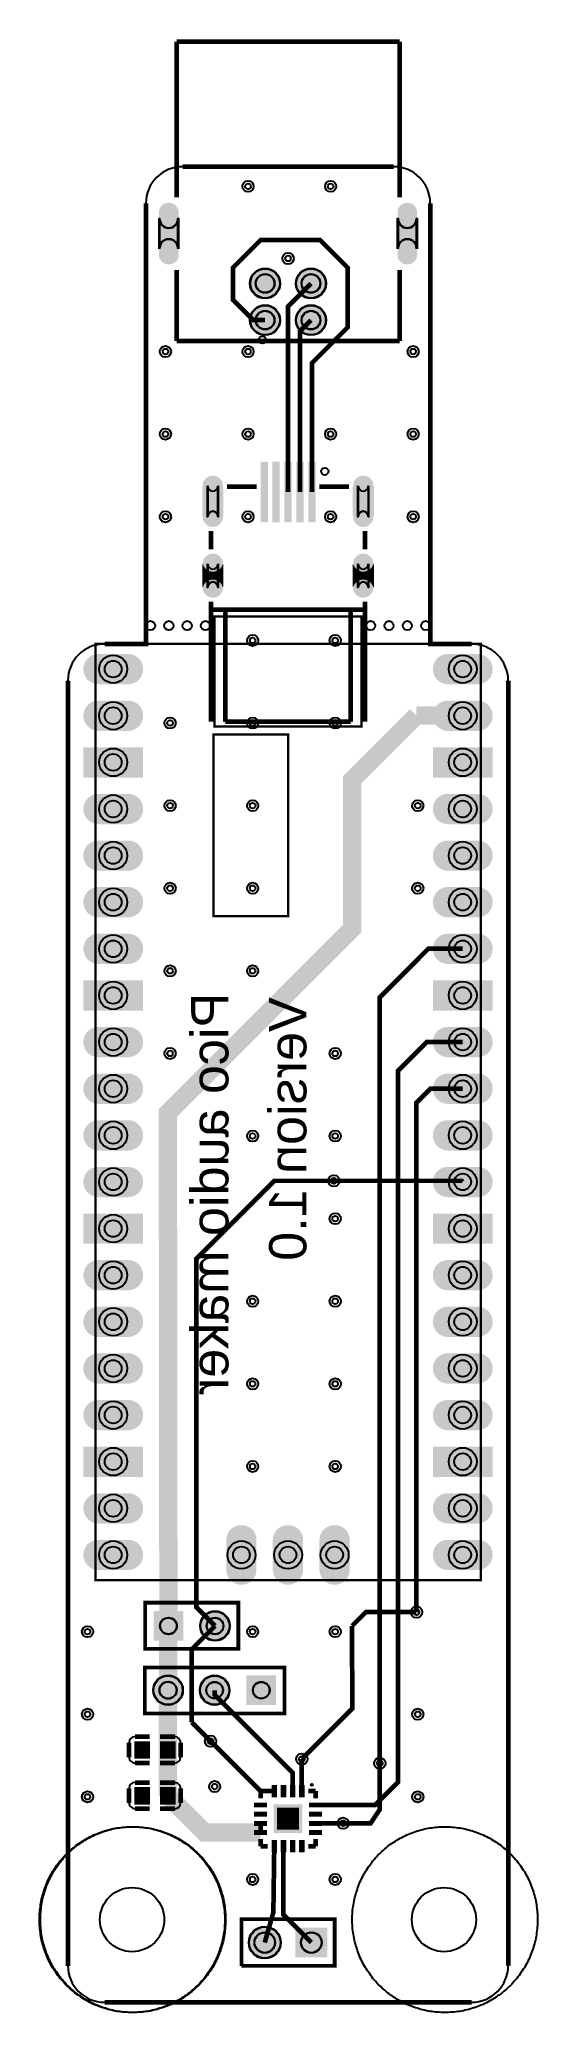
# Model space of a CAD drawing. Header units: millimetres. Extents: x -2 to 26, y -1 to 107.
import ezdxf

# ---------------------------------------------------------------- set-up
doc = ezdxf.new("R2010")
doc.units = ezdxf.units.MM
for name, color, linetype, true_color in [('BoardOutLine', 7, 'Continuous', 0xff00ff), ('BottomLayer', 7, 'Continuous', 0x0000ff), ('BottomSolderMaskLayer', 7, 'Continuous', 0xaa00ff), ('Document', 7, 'Continuous', 0xffffff), ('Hole', 7, 'Continuous', 0x222222), ('Multi-Layer', 7, 'Continuous', 0xc0c0c0), ('TopLayer', 7, 'Continuous', 0xff0000), ('TopPasteMaskLayer', 7, 'Continuous', 0x808080), ('TopSilkLayer', 7, 'Continuous', 0xffcc00), ('TopSolderMaskLayer', 7, 'Continuous', 0x800080)]:
    doc.layers.add(name, color=color, linetype=linetype, true_color=true_color)
doc.styles.get("Standard").update_dxf_attribs({"font": 'arial.ttf'})

msp = doc.modelspace()

# ---------------------------------------------------------------- texts
at = {"layer": 'BottomSilkLayer', "text_generation_flag": 2}
for s, p in [('Pico audio maker', (8.75, 55)), ('Version 1.0', (13, 54.75))]:
    msp.add_text(s, height=2.032, rotation=90, dxfattribs=at).set_placement(p)

# ---------------------------------------------------------------- hatches: boundary and pattern name
at = {"layer": 'BottomSolderMaskLayer'}
for points in [[(6.03, 95.09, -0.785398), (4.97, 95.09), (4.97, 97.62, -0.785398), (6.03, 97.62)], [(19.03, 95.09, -0.785398), (17.97, 95.09), (17.97, 97.62, -0.785398), (19.03, 97.62)], [(9.92, 93.64, 1), (11.58, 93.64, 1)], [(12.42, 93.64, 1), (14.08, 93.64, 1)], [(9.92, 91.64, 1), (11.58, 91.64, 1)], [(12.42, 91.64, 1), (14.08, 91.64, 1)], [(8.48, 82.64, -0.785398), (7.32, 82.64), (7.32, 80.91, -0.785398), (8.48, 80.91)], [(16.68, 82.64, -0.785398), (15.52, 82.64), (15.52, 80.91, -0.785398), (16.68, 80.91)], [(8.48, 78.39, -0.785398), (7.32, 78.39), (7.32, 77.06, -0.785398), (8.48, 77.06)], [(16.68, 78.39, -0.785398), (15.52, 78.39), (15.52, 77.06, -0.785398), (16.68, 77.06)], [(1.71, 72.63, 1), (3.24, 72.63, 1)], [(20.76, 72.63, 1), (22.29, 72.63, 1)], [(1.71, 70.09, 1), (3.24, 70.09, 1)], [(20.76, 70.09, 1), (22.29, 70.09, 1)], [(1.71, 67.55, 1), (3.24, 67.55, 1)], [(20.76, 67.55, 1), (22.29, 67.55, 1)], [(1.71, 65.01, 1), (3.24, 65.01, 1)], [(20.76, 65.01, 1), (22.29, 65.01, 1)], [(1.71, 62.47, 1), (3.24, 62.47, 1)], [(20.76, 62.47, 1), (22.29, 62.47, 1)], [(1.71, 59.93, 1), (3.24, 59.93, 1)], [(20.76, 59.93, 1), (22.29, 59.93, 1)], [(1.71, 57.39, 1), (3.24, 57.39, 1)], [(20.76, 57.39, 1), (22.29, 57.39, 1)], [(1.71, 54.85, 1), (3.24, 54.85, 1)], [(20.76, 54.85, 1), (22.29, 54.85, 1)], [(1.71, 52.31, 1), (3.24, 52.31, 1)], [(20.76, 52.31, 1), (22.29, 52.31, 1)], [(1.71, 49.77, 1), (3.24, 49.77, 1)], [(20.76, 49.77, 1), (22.29, 49.77, 1)], [(1.71, 47.23, 1), (3.24, 47.23, 1)], [(20.76, 47.23, 1), (22.29, 47.23, 1)], [(1.71, 44.69, 1), (3.24, 44.69, 1)], [(20.76, 44.69, 1), (22.29, 44.69, 1)], [(1.71, 42.15, 1), (3.24, 42.15, 1)], [(20.76, 42.15, 1), (22.29, 42.15, 1)], [(1.71, 39.61, 1), (3.24, 39.61, 1)], [(20.76, 39.61, 1), (22.29, 39.61, 1)], [(1.71, 37.07, 1), (3.24, 37.07, 1)], [(20.76, 37.07, 1), (22.29, 37.07, 1)], [(1.71, 34.53, 1), (3.24, 34.53, 1)], [(20.76, 34.53, 1), (22.29, 34.53, 1)], [(1.71, 31.99, 1), (3.24, 31.99, 1)], [(20.76, 31.99, 1), (22.29, 31.99, 1)], [(1.71, 29.45, 1), (3.24, 29.45, 1)], [(20.76, 29.45, 1), (22.29, 29.45, 1)], [(1.71, 26.91, 1), (3.24, 26.91, 1)], [(20.76, 26.91, 1), (22.29, 26.91, 1)], [(1.71, 24.37, 1), (3.24, 24.37, 1)], [(8.7, 24.37, 1), (10.22, 24.37, 1)], [(11.24, 24.37, 1), (12.76, 24.37, 1)], [(13.78, 24.37, 1), (15.3, 24.37, 1)], [(20.76, 24.37, 1), (22.29, 24.37, 1)], [(6.29, 21.31), (6.29, 19.69), (4.67, 19.69), (4.67, 21.31)], [(7.21, 20.5, 1), (8.83, 20.5, 1)], [(4.65, 17, 1), (6.27, 17, 1)], [(7.19, 17, 1), (8.81, 17, 1)], [(11.35, 16.19), (9.73, 16.19), (9.73, 17.81), (11.35, 17.81)], [(9.85, 3.25, 1), (11.61, 3.25, 1)], [(14.15, 2.44), (12.39, 2.44), (12.39, 4.06), (14.15, 4.06)]]:
    msp.add_hatch(color=256, dxfattribs=at).paths.add_polyline_path(points)
at = {"layer": 'Document'}
msp.add_hatch(color=256, dxfattribs=at).paths.add_polyline_path([(15.5, 76), (15.3, 76), (15.3, 69.9), (8.7, 69.9), (8.7, 76), (8.5, 76), (8.5, 69.7), (15.5, 69.7)])
at = {"layer": 'Multi-Layer'}
for points in [[(6, 95.1, -0.785398), (5, 95.1), (5, 97.6, -0.785398), (6, 97.6)], [(19, 95.1, -0.785398), (18, 95.1), (18, 97.6, -0.785398), (19, 97.6)], [(9.95, 93.64, 1), (11.55, 93.64, 1)], [(12.45, 93.64, 1), (14.05, 93.64, 1)], [(9.95, 91.64, 1), (11.55, 91.64, 1)], [(12.45, 91.64, 1), (14.05, 91.64, 1)], [(8.45, 82.62, -0.785398), (7.35, 82.62), (7.35, 80.92, -0.785398), (8.45, 80.92)], [(16.65, 82.62, -0.785398), (15.55, 82.62), (15.55, 80.92, -0.785398), (16.65, 80.92)], [(8.45, 78.37, -0.785398), (7.35, 78.37), (7.35, 77.07, -0.785398), (8.45, 77.07)], [(16.65, 78.37, -0.785398), (15.55, 78.37), (15.55, 77.07, -0.785398), (16.65, 77.07)], [(1.71, 72.63, 1), (3.24, 72.63, 1)], [(20.76, 72.63, 1), (22.29, 72.63, 1)], [(1.71, 70.09, 1), (3.24, 70.09, 1)], [(20.76, 70.09, 1), (22.29, 70.09, 1)], [(1.71, 67.55, 1), (3.24, 67.55, 1)], [(20.76, 67.55, 1), (22.29, 67.55, 1)], [(1.71, 65.01, 1), (3.24, 65.01, 1)], [(20.76, 65.01, 1), (22.29, 65.01, 1)], [(1.71, 62.47, 1), (3.24, 62.47, 1)], [(20.76, 62.47, 1), (22.29, 62.47, 1)], [(1.71, 59.93, 1), (3.24, 59.93, 1)], [(20.76, 59.93, 1), (22.29, 59.93, 1)], [(1.71, 57.39, 1), (3.24, 57.39, 1)], [(20.76, 57.39, 1), (22.29, 57.39, 1)], [(1.71, 54.85, 1), (3.24, 54.85, 1)], [(20.76, 54.85, 1), (22.29, 54.85, 1)], [(1.71, 52.31, 1), (3.24, 52.31, 1)], [(20.76, 52.31, 1), (22.29, 52.31, 1)], [(1.71, 49.77, 1), (3.24, 49.77, 1)], [(20.76, 49.77, 1), (22.29, 49.77, 1)], [(1.71, 47.23, 1), (3.24, 47.23, 1)], [(20.76, 47.23, 1), (22.29, 47.23, 1)], [(1.71, 44.69, 1), (3.24, 44.69, 1)], [(20.76, 44.69, 1), (22.29, 44.69, 1)], [(1.71, 42.15, 1), (3.24, 42.15, 1)], [(20.76, 42.15, 1), (22.29, 42.15, 1)], [(1.71, 39.61, 1), (3.24, 39.61, 1)], [(20.76, 39.61, 1), (22.29, 39.61, 1)], [(1.71, 37.07, 1), (3.24, 37.07, 1)], [(20.76, 37.07, 1), (22.29, 37.07, 1)], [(1.71, 34.53, 1), (3.24, 34.53, 1)], [(20.76, 34.53, 1), (22.29, 34.53, 1)], [(1.71, 31.99, 1), (3.24, 31.99, 1)], [(20.76, 31.99, 1), (22.29, 31.99, 1)], [(1.71, 29.45, 1), (3.24, 29.45, 1)], [(20.76, 29.45, 1), (22.29, 29.45, 1)], [(1.71, 26.91, 1), (3.24, 26.91, 1)], [(20.76, 26.91, 1), (22.29, 26.91, 1)], [(1.71, 24.37, 1), (3.24, 24.37, 1)], [(8.7, 24.37, 1), (10.22, 24.37, 1)], [(11.24, 24.37, 1), (12.76, 24.37, 1)], [(13.78, 24.37, 1), (15.3, 24.37, 1)], [(20.76, 24.37, 1), (22.29, 24.37, 1)], [(6.27, 21.29), (6.27, 19.71), (4.69, 19.71), (4.69, 21.29)], [(7.23, 20.5, 1), (8.81, 20.5, 1)], [(4.67, 17, 1), (6.25, 17, 1)], [(7.21, 17, 1), (8.79, 17, 1)], [(11.33, 16.21), (9.75, 16.21), (9.75, 17.79), (11.33, 17.79)], [(9.88, 3.25, 1), (11.58, 3.25, 1)], [(14.12, 2.46), (12.42, 2.46), (12.42, 4.04), (14.12, 4.04)]]:
    msp.add_hatch(color=256, dxfattribs=at).paths.add_polyline_path(points)
at = {"layer": 'TopLayer'}
for points in [[(10.88, 80.65), (10.52, 80.65), (10.52, 83.9), (10.88, 83.9)], [(11.52, 80.65), (11.17, 80.65), (11.17, 83.9), (11.52, 83.9)], [(12.18, 80.65), (11.82, 80.65), (11.82, 83.9), (12.18, 83.9)], [(12.82, 80.65), (12.47, 80.65), (12.47, 83.9), (12.82, 83.9)], [(13.48, 80.65), (13.12, 80.65), (13.12, 83.9), (13.48, 83.9)], [(1.67, 71.83), (1.58, 71.83), (1.48, 71.85), (1.39, 71.88), (1.3, 71.92), (1.22, 71.97), (1.14, 72.03), (1.08, 72.1), (1.02, 72.17), (0.97, 72.26), (0.93, 72.35), (0.9, 72.44), (0.88, 72.53), (0.87, 72.63), (0.87, 72.63), (0.88, 72.73), (0.9, 72.82), (0.93, 72.91), (0.97, 73), (1.02, 73.08), (1.08, 73.16), (1.14, 73.23), (1.22, 73.29), (1.3, 73.34), (1.39, 73.38), (1.48, 73.41), (1.58, 73.42), (1.67, 73.43), (3.27, 73.43), (3.37, 73.42), (3.47, 73.41), (3.56, 73.38), (3.65, 73.34), (3.73, 73.29), (3.8, 73.23), (3.87, 73.16), (3.93, 73.08), (3.98, 73), (4.02, 72.91), (4.05, 72.82), (4.07, 72.73), (4.07, 72.63), (4.07, 72.63), (4.07, 72.53), (4.05, 72.44), (4.02, 72.35), (3.98, 72.26), (3.93, 72.17), (3.87, 72.1), (3.8, 72.03), (3.73, 71.97), (3.65, 71.92), (3.56, 71.88), (3.47, 71.85), (3.37, 71.83), (3.27, 71.83)], [(20.72, 71.83), (20.63, 71.83), (20.53, 71.85), (20.44, 71.88), (20.35, 71.92), (20.27, 71.97), (20.19, 72.03), (20.13, 72.1), (20.07, 72.17), (20.02, 72.26), (19.98, 72.35), (19.95, 72.44), (19.93, 72.53), (19.92, 72.63), (19.92, 72.63), (19.93, 72.73), (19.95, 72.82), (19.98, 72.91), (20.02, 73), (20.07, 73.08), (20.13, 73.16), (20.19, 73.23), (20.27, 73.29), (20.35, 73.34), (20.44, 73.38), (20.53, 73.41), (20.63, 73.42), (20.72, 73.43), (22.32, 73.43), (22.42, 73.42), (22.52, 73.41), (22.61, 73.38), (22.7, 73.34), (22.78, 73.29), (22.85, 73.23), (22.92, 73.16), (22.98, 73.08), (23.03, 73), (23.07, 72.91), (23.1, 72.82), (23.12, 72.73), (23.12, 72.63), (23.12, 72.63), (23.12, 72.53), (23.1, 72.44), (23.07, 72.35), (23.03, 72.26), (22.98, 72.17), (22.92, 72.1), (22.85, 72.03), (22.78, 71.97), (22.7, 71.92), (22.61, 71.88), (22.52, 71.85), (22.42, 71.83), (22.32, 71.83)], [(1.67, 69.29), (1.58, 69.29), (1.48, 69.31), (1.39, 69.34), (1.3, 69.38), (1.22, 69.43), (1.14, 69.49), (1.08, 69.56), (1.02, 69.63), (0.97, 69.72), (0.93, 69.81), (0.9, 69.9), (0.88, 69.99), (0.87, 70.09), (0.87, 70.09), (0.88, 70.19), (0.9, 70.28), (0.93, 70.37), (0.97, 70.46), (1.02, 70.54), (1.08, 70.62), (1.14, 70.69), (1.22, 70.75), (1.3, 70.8), (1.39, 70.84), (1.48, 70.87), (1.58, 70.88), (1.67, 70.89), (3.27, 70.89), (3.37, 70.88), (3.47, 70.87), (3.56, 70.84), (3.65, 70.8), (3.73, 70.75), (3.8, 70.69), (3.87, 70.62), (3.93, 70.54), (3.98, 70.46), (4.02, 70.37), (4.05, 70.28), (4.07, 70.19), (4.07, 70.09), (4.07, 70.09), (4.07, 69.99), (4.05, 69.9), (4.02, 69.81), (3.98, 69.72), (3.93, 69.63), (3.87, 69.56), (3.8, 69.49), (3.73, 69.43), (3.65, 69.38), (3.56, 69.34), (3.47, 69.31), (3.37, 69.29), (3.27, 69.29)], [(20.72, 69.29), (20.63, 69.29), (20.53, 69.31), (20.44, 69.34), (20.35, 69.38), (20.27, 69.43), (20.19, 69.49), (20.13, 69.56), (20.07, 69.63), (20.02, 69.72), (19.98, 69.81), (19.95, 69.9), (19.93, 69.99), (19.92, 70.09), (19.92, 70.09), (19.93, 70.19), (19.95, 70.28), (19.98, 70.37), (20.02, 70.46), (20.07, 70.54), (20.13, 70.62), (20.19, 70.69), (20.27, 70.75), (20.35, 70.8), (20.44, 70.84), (20.53, 70.87), (20.63, 70.88), (20.72, 70.89), (22.32, 70.89), (22.42, 70.88), (22.52, 70.87), (22.61, 70.84), (22.7, 70.8), (22.78, 70.75), (22.85, 70.69), (22.92, 70.62), (22.98, 70.54), (23.03, 70.46), (23.07, 70.37), (23.1, 70.28), (23.12, 70.19), (23.12, 70.09), (23.12, 70.09), (23.12, 69.99), (23.1, 69.9), (23.07, 69.81), (23.03, 69.72), (22.98, 69.63), (22.92, 69.56), (22.85, 69.49), (22.78, 69.43), (22.7, 69.38), (22.61, 69.34), (22.52, 69.31), (22.42, 69.29), (22.32, 69.29)], [(0.87, 66.75), (0.87, 68.35), (4.07, 68.35), (4.07, 66.75)], [(19.92, 66.75), (19.92, 68.35), (23.12, 68.35), (23.12, 66.75)], [(1.67, 64.21), (1.58, 64.21), (1.48, 64.23), (1.39, 64.26), (1.3, 64.3), (1.22, 64.35), (1.14, 64.41), (1.08, 64.48), (1.02, 64.55), (0.97, 64.64), (0.93, 64.73), (0.9, 64.82), (0.88, 64.91), (0.87, 65.01), (0.87, 65.01), (0.88, 65.11), (0.9, 65.2), (0.93, 65.29), (0.97, 65.38), (1.02, 65.46), (1.08, 65.54), (1.14, 65.61), (1.22, 65.67), (1.3, 65.72), (1.39, 65.76), (1.48, 65.79), (1.58, 65.8), (1.67, 65.81), (3.27, 65.81), (3.37, 65.8), (3.47, 65.79), (3.56, 65.76), (3.65, 65.72), (3.73, 65.67), (3.8, 65.61), (3.87, 65.54), (3.93, 65.46), (3.98, 65.38), (4.02, 65.29), (4.05, 65.2), (4.07, 65.11), (4.07, 65.01), (4.07, 65.01), (4.07, 64.91), (4.05, 64.82), (4.02, 64.73), (3.98, 64.64), (3.93, 64.55), (3.87, 64.48), (3.8, 64.41), (3.73, 64.35), (3.65, 64.3), (3.56, 64.26), (3.47, 64.23), (3.37, 64.21), (3.27, 64.21)], [(20.72, 64.21), (20.63, 64.21), (20.53, 64.23), (20.44, 64.26), (20.35, 64.3), (20.27, 64.35), (20.19, 64.41), (20.13, 64.48), (20.07, 64.55), (20.02, 64.64), (19.98, 64.73), (19.95, 64.82), (19.93, 64.91), (19.92, 65.01), (19.92, 65.01), (19.93, 65.11), (19.95, 65.2), (19.98, 65.29), (20.02, 65.38), (20.07, 65.46), (20.13, 65.54), (20.19, 65.61), (20.27, 65.67), (20.35, 65.72), (20.44, 65.76), (20.53, 65.79), (20.63, 65.8), (20.72, 65.81), (22.32, 65.81), (22.42, 65.8), (22.52, 65.79), (22.61, 65.76), (22.7, 65.72), (22.78, 65.67), (22.85, 65.61), (22.92, 65.54), (22.98, 65.46), (23.03, 65.38), (23.07, 65.29), (23.1, 65.2), (23.12, 65.11), (23.12, 65.01), (23.12, 65.01), (23.12, 64.91), (23.1, 64.82), (23.07, 64.73), (23.03, 64.64), (22.98, 64.55), (22.92, 64.48), (22.85, 64.41), (22.78, 64.35), (22.7, 64.3), (22.61, 64.26), (22.52, 64.23), (22.42, 64.21), (22.32, 64.21)], [(1.67, 61.67), (1.58, 61.67), (1.48, 61.69), (1.39, 61.72), (1.3, 61.76), (1.22, 61.81), (1.14, 61.87), (1.08, 61.94), (1.02, 62.01), (0.97, 62.1), (0.93, 62.19), (0.9, 62.28), (0.88, 62.37), (0.87, 62.47), (0.87, 62.47), (0.88, 62.57), (0.9, 62.66), (0.93, 62.75), (0.97, 62.84), (1.02, 62.92), (1.08, 63), (1.14, 63.07), (1.22, 63.13), (1.3, 63.18), (1.39, 63.22), (1.48, 63.25), (1.58, 63.26), (1.67, 63.27), (3.27, 63.27), (3.37, 63.26), (3.47, 63.25), (3.56, 63.22), (3.65, 63.18), (3.73, 63.13), (3.8, 63.07), (3.87, 63), (3.93, 62.92), (3.98, 62.84), (4.02, 62.75), (4.05, 62.66), (4.07, 62.57), (4.07, 62.47), (4.07, 62.47), (4.07, 62.37), (4.05, 62.28), (4.02, 62.19), (3.98, 62.1), (3.93, 62.01), (3.87, 61.94), (3.8, 61.87), (3.73, 61.81), (3.65, 61.76), (3.56, 61.72), (3.47, 61.69), (3.37, 61.67), (3.27, 61.67)], [(20.72, 61.67), (20.63, 61.67), (20.53, 61.69), (20.44, 61.72), (20.35, 61.76), (20.27, 61.81), (20.19, 61.87), (20.13, 61.94), (20.07, 62.01), (20.02, 62.1), (19.98, 62.19), (19.95, 62.28), (19.93, 62.37), (19.92, 62.47), (19.92, 62.47), (19.93, 62.57), (19.95, 62.66), (19.98, 62.75), (20.02, 62.84), (20.07, 62.92), (20.13, 63), (20.19, 63.07), (20.27, 63.13), (20.35, 63.18), (20.44, 63.22), (20.53, 63.25), (20.63, 63.26), (20.72, 63.27), (22.32, 63.27), (22.42, 63.26), (22.52, 63.25), (22.61, 63.22), (22.7, 63.18), (22.78, 63.13), (22.85, 63.07), (22.92, 63), (22.98, 62.92), (23.03, 62.84), (23.07, 62.75), (23.1, 62.66), (23.12, 62.57), (23.12, 62.47), (23.12, 62.47), (23.12, 62.37), (23.1, 62.28), (23.07, 62.19), (23.03, 62.1), (22.98, 62.01), (22.92, 61.94), (22.85, 61.87), (22.78, 61.81), (22.7, 61.76), (22.61, 61.72), (22.52, 61.69), (22.42, 61.67), (22.32, 61.67)], [(1.67, 59.13), (1.58, 59.13), (1.48, 59.15), (1.39, 59.18), (1.3, 59.22), (1.22, 59.27), (1.14, 59.33), (1.08, 59.4), (1.02, 59.47), (0.97, 59.56), (0.93, 59.65), (0.9, 59.74), (0.88, 59.83), (0.87, 59.93), (0.87, 59.93), (0.88, 60.03), (0.9, 60.12), (0.93, 60.21), (0.97, 60.3), (1.02, 60.38), (1.08, 60.46), (1.14, 60.53), (1.22, 60.59), (1.3, 60.64), (1.39, 60.68), (1.48, 60.71), (1.58, 60.72), (1.67, 60.73), (3.27, 60.73), (3.37, 60.72), (3.47, 60.71), (3.56, 60.68), (3.65, 60.64), (3.73, 60.59), (3.8, 60.53), (3.87, 60.46), (3.93, 60.38), (3.98, 60.3), (4.02, 60.21), (4.05, 60.12), (4.07, 60.03), (4.07, 59.93), (4.07, 59.93), (4.07, 59.83), (4.05, 59.74), (4.02, 59.65), (3.98, 59.56), (3.93, 59.47), (3.87, 59.4), (3.8, 59.33), (3.73, 59.27), (3.65, 59.22), (3.56, 59.18), (3.47, 59.15), (3.37, 59.13), (3.27, 59.13)], [(20.72, 59.13), (20.63, 59.13), (20.53, 59.15), (20.44, 59.18), (20.35, 59.22), (20.27, 59.27), (20.19, 59.33), (20.13, 59.4), (20.07, 59.47), (20.02, 59.56), (19.98, 59.65), (19.95, 59.74), (19.93, 59.83), (19.92, 59.93), (19.92, 59.93), (19.93, 60.03), (19.95, 60.12), (19.98, 60.21), (20.02, 60.3), (20.07, 60.38), (20.13, 60.46), (20.19, 60.53), (20.27, 60.59), (20.35, 60.64), (20.44, 60.68), (20.53, 60.71), (20.63, 60.72), (20.72, 60.73), (22.32, 60.73), (22.42, 60.72), (22.52, 60.71), (22.61, 60.68), (22.7, 60.64), (22.78, 60.59), (22.85, 60.53), (22.92, 60.46), (22.98, 60.38), (23.03, 60.3), (23.07, 60.21), (23.1, 60.12), (23.12, 60.03), (23.12, 59.93), (23.12, 59.93), (23.12, 59.83), (23.1, 59.74), (23.07, 59.65), (23.03, 59.56), (22.98, 59.47), (22.92, 59.4), (22.85, 59.33), (22.78, 59.27), (22.7, 59.22), (22.61, 59.18), (22.52, 59.15), (22.42, 59.13), (22.32, 59.13)], [(1.67, 56.59), (1.58, 56.59), (1.48, 56.61), (1.39, 56.64), (1.3, 56.68), (1.22, 56.73), (1.14, 56.79), (1.08, 56.86), (1.02, 56.93), (0.97, 57.02), (0.93, 57.11), (0.9, 57.2), (0.88, 57.29), (0.87, 57.39), (0.87, 57.39), (0.88, 57.49), (0.9, 57.58), (0.93, 57.67), (0.97, 57.76), (1.02, 57.84), (1.08, 57.92), (1.14, 57.99), (1.22, 58.05), (1.3, 58.1), (1.39, 58.14), (1.48, 58.17), (1.58, 58.18), (1.67, 58.19), (3.27, 58.19), (3.37, 58.18), (3.47, 58.17), (3.56, 58.14), (3.65, 58.1), (3.73, 58.05), (3.8, 57.99), (3.87, 57.92), (3.93, 57.84), (3.98, 57.76), (4.02, 57.67), (4.05, 57.58), (4.07, 57.49), (4.07, 57.39), (4.07, 57.39), (4.07, 57.29), (4.05, 57.2), (4.02, 57.11), (3.98, 57.02), (3.93, 56.93), (3.87, 56.86), (3.8, 56.79), (3.73, 56.73), (3.65, 56.68), (3.56, 56.64), (3.47, 56.61), (3.37, 56.59), (3.27, 56.59)], [(20.72, 56.59), (20.63, 56.59), (20.53, 56.61), (20.44, 56.64), (20.35, 56.68), (20.27, 56.73), (20.19, 56.79), (20.13, 56.86), (20.07, 56.93), (20.02, 57.02), (19.98, 57.11), (19.95, 57.2), (19.93, 57.29), (19.92, 57.39), (19.92, 57.39), (19.93, 57.49), (19.95, 57.58), (19.98, 57.67), (20.02, 57.76), (20.07, 57.84), (20.13, 57.92), (20.19, 57.99), (20.27, 58.05), (20.35, 58.1), (20.44, 58.14), (20.53, 58.17), (20.63, 58.18), (20.72, 58.19), (22.32, 58.19), (22.42, 58.18), (22.52, 58.17), (22.61, 58.14), (22.7, 58.1), (22.78, 58.05), (22.85, 57.99), (22.92, 57.92), (22.98, 57.84), (23.03, 57.76), (23.07, 57.67), (23.1, 57.58), (23.12, 57.49), (23.12, 57.39), (23.12, 57.39), (23.12, 57.29), (23.1, 57.2), (23.07, 57.11), (23.03, 57.02), (22.98, 56.93), (22.92, 56.86), (22.85, 56.79), (22.78, 56.73), (22.7, 56.68), (22.61, 56.64), (22.52, 56.61), (22.42, 56.59), (22.32, 56.59)], [(0.87, 54.05), (0.87, 55.65), (4.07, 55.65), (4.07, 54.05)], [(19.92, 54.05), (19.92, 55.65), (23.12, 55.65), (23.12, 54.05)], [(1.67, 51.51), (1.58, 51.51), (1.48, 51.53), (1.39, 51.56), (1.3, 51.6), (1.22, 51.65), (1.14, 51.71), (1.08, 51.78), (1.02, 51.85), (0.97, 51.94), (0.93, 52.03), (0.9, 52.12), (0.88, 52.21), (0.87, 52.31), (0.87, 52.31), (0.88, 52.41), (0.9, 52.5), (0.93, 52.59), (0.97, 52.68), (1.02, 52.76), (1.08, 52.84), (1.14, 52.91), (1.22, 52.97), (1.3, 53.02), (1.39, 53.06), (1.48, 53.09), (1.58, 53.1), (1.67, 53.11), (3.27, 53.11), (3.37, 53.1), (3.47, 53.09), (3.56, 53.06), (3.65, 53.02), (3.73, 52.97), (3.8, 52.91), (3.87, 52.84), (3.93, 52.76), (3.98, 52.68), (4.02, 52.59), (4.05, 52.5), (4.07, 52.41), (4.07, 52.31), (4.07, 52.31), (4.07, 52.21), (4.05, 52.12), (4.02, 52.03), (3.98, 51.94), (3.93, 51.85), (3.87, 51.78), (3.8, 51.71), (3.73, 51.65), (3.65, 51.6), (3.56, 51.56), (3.47, 51.53), (3.37, 51.51), (3.27, 51.51)], [(20.72, 51.51), (20.63, 51.51), (20.53, 51.53), (20.44, 51.56), (20.35, 51.6), (20.27, 51.65), (20.19, 51.71), (20.13, 51.78), (20.07, 51.85), (20.02, 51.94), (19.98, 52.03), (19.95, 52.12), (19.93, 52.21), (19.92, 52.31), (19.92, 52.31), (19.93, 52.41), (19.95, 52.5), (19.98, 52.59), (20.02, 52.68), (20.07, 52.76), (20.13, 52.84), (20.19, 52.91), (20.27, 52.97), (20.35, 53.02), (20.44, 53.06), (20.53, 53.09), (20.63, 53.1), (20.72, 53.11), (22.32, 53.11), (22.42, 53.1), (22.52, 53.09), (22.61, 53.06), (22.7, 53.02), (22.78, 52.97), (22.85, 52.91), (22.92, 52.84), (22.98, 52.76), (23.03, 52.68), (23.07, 52.59), (23.1, 52.5), (23.12, 52.41), (23.12, 52.31), (23.12, 52.31), (23.12, 52.21), (23.1, 52.12), (23.07, 52.03), (23.03, 51.94), (22.98, 51.85), (22.92, 51.78), (22.85, 51.71), (22.78, 51.65), (22.7, 51.6), (22.61, 51.56), (22.52, 51.53), (22.42, 51.51), (22.32, 51.51)], [(1.67, 48.97), (1.58, 48.97), (1.48, 48.99), (1.39, 49.02), (1.3, 49.06), (1.22, 49.11), (1.14, 49.17), (1.08, 49.24), (1.02, 49.31), (0.97, 49.4), (0.93, 49.49), (0.9, 49.58), (0.88, 49.67), (0.87, 49.77), (0.87, 49.77), (0.88, 49.87), (0.9, 49.96), (0.93, 50.05), (0.97, 50.14), (1.02, 50.22), (1.08, 50.3), (1.14, 50.37), (1.22, 50.43), (1.3, 50.48), (1.39, 50.52), (1.48, 50.55), (1.58, 50.56), (1.67, 50.57), (3.27, 50.57), (3.37, 50.56), (3.47, 50.55), (3.56, 50.52), (3.65, 50.48), (3.73, 50.43), (3.8, 50.37), (3.87, 50.3), (3.93, 50.22), (3.98, 50.14), (4.02, 50.05), (4.05, 49.96), (4.07, 49.87), (4.07, 49.77), (4.07, 49.77), (4.07, 49.67), (4.05, 49.58), (4.02, 49.49), (3.98, 49.4), (3.93, 49.31), (3.87, 49.24), (3.8, 49.17), (3.73, 49.11), (3.65, 49.06), (3.56, 49.02), (3.47, 48.99), (3.37, 48.97), (3.27, 48.97)], [(20.72, 48.97), (20.63, 48.97), (20.53, 48.99), (20.44, 49.02), (20.35, 49.06), (20.27, 49.11), (20.19, 49.17), (20.13, 49.24), (20.07, 49.31), (20.02, 49.4), (19.98, 49.49), (19.95, 49.58), (19.93, 49.67), (19.92, 49.77), (19.92, 49.77), (19.93, 49.87), (19.95, 49.96), (19.98, 50.05), (20.02, 50.14), (20.07, 50.22), (20.13, 50.3), (20.19, 50.37), (20.27, 50.43), (20.35, 50.48), (20.44, 50.52), (20.53, 50.55), (20.63, 50.56), (20.72, 50.57), (22.32, 50.57), (22.42, 50.56), (22.52, 50.55), (22.61, 50.52), (22.7, 50.48), (22.78, 50.43), (22.85, 50.37), (22.92, 50.3), (22.98, 50.22), (23.03, 50.14), (23.07, 50.05), (23.1, 49.96), (23.12, 49.87), (23.12, 49.77), (23.12, 49.77), (23.12, 49.67), (23.1, 49.58), (23.07, 49.49), (23.03, 49.4), (22.98, 49.31), (22.92, 49.24), (22.85, 49.17), (22.78, 49.11), (22.7, 49.06), (22.61, 49.02), (22.52, 48.99), (22.42, 48.97), (22.32, 48.97)], [(1.67, 46.43), (1.58, 46.43), (1.48, 46.45), (1.39, 46.48), (1.3, 46.52), (1.22, 46.57), (1.14, 46.63), (1.08, 46.7), (1.02, 46.77), (0.97, 46.86), (0.93, 46.95), (0.9, 47.04), (0.88, 47.13), (0.87, 47.23), (0.87, 47.23), (0.88, 47.33), (0.9, 47.42), (0.93, 47.51), (0.97, 47.6), (1.02, 47.68), (1.08, 47.76), (1.14, 47.83), (1.22, 47.89), (1.3, 47.94), (1.39, 47.98), (1.48, 48.01), (1.58, 48.02), (1.67, 48.03), (3.27, 48.03), (3.37, 48.02), (3.47, 48.01), (3.56, 47.98), (3.65, 47.94), (3.73, 47.89), (3.8, 47.83), (3.87, 47.76), (3.93, 47.68), (3.98, 47.6), (4.02, 47.51), (4.05, 47.42), (4.07, 47.33), (4.07, 47.23), (4.07, 47.23), (4.07, 47.13), (4.05, 47.04), (4.02, 46.95), (3.98, 46.86), (3.93, 46.77), (3.87, 46.7), (3.8, 46.63), (3.73, 46.57), (3.65, 46.52), (3.56, 46.48), (3.47, 46.45), (3.37, 46.43), (3.27, 46.43)], [(20.72, 46.43), (20.63, 46.43), (20.53, 46.45), (20.44, 46.48), (20.35, 46.52), (20.27, 46.57), (20.19, 46.63), (20.13, 46.7), (20.07, 46.77), (20.02, 46.86), (19.98, 46.95), (19.95, 47.04), (19.93, 47.13), (19.92, 47.23), (19.92, 47.23), (19.93, 47.33), (19.95, 47.42), (19.98, 47.51), (20.02, 47.6), (20.07, 47.68), (20.13, 47.76), (20.19, 47.83), (20.27, 47.89), (20.35, 47.94), (20.44, 47.98), (20.53, 48.01), (20.63, 48.02), (20.72, 48.03), (22.32, 48.03), (22.42, 48.02), (22.52, 48.01), (22.61, 47.98), (22.7, 47.94), (22.78, 47.89), (22.85, 47.83), (22.92, 47.76), (22.98, 47.68), (23.03, 47.6), (23.07, 47.51), (23.1, 47.42), (23.12, 47.33), (23.12, 47.23), (23.12, 47.23), (23.12, 47.13), (23.1, 47.04), (23.07, 46.95), (23.03, 46.86), (22.98, 46.77), (22.92, 46.7), (22.85, 46.63), (22.78, 46.57), (22.7, 46.52), (22.61, 46.48), (22.52, 46.45), (22.42, 46.43), (22.32, 46.43)], [(1.67, 43.89), (1.58, 43.89), (1.48, 43.91), (1.39, 43.94), (1.3, 43.98), (1.22, 44.03), (1.14, 44.09), (1.08, 44.16), (1.02, 44.23), (0.97, 44.32), (0.93, 44.41), (0.9, 44.5), (0.88, 44.59), (0.87, 44.69), (0.87, 44.69), (0.88, 44.79), (0.9, 44.88), (0.93, 44.97), (0.97, 45.06), (1.02, 45.14), (1.08, 45.22), (1.14, 45.29), (1.22, 45.35), (1.3, 45.4), (1.39, 45.44), (1.48, 45.47), (1.58, 45.48), (1.67, 45.49), (3.27, 45.49), (3.37, 45.48), (3.47, 45.47), (3.56, 45.44), (3.65, 45.4), (3.73, 45.35), (3.8, 45.29), (3.87, 45.22), (3.93, 45.14), (3.98, 45.06), (4.02, 44.97), (4.05, 44.88), (4.07, 44.79), (4.07, 44.69), (4.07, 44.69), (4.07, 44.59), (4.05, 44.5), (4.02, 44.41), (3.98, 44.32), (3.93, 44.23), (3.87, 44.16), (3.8, 44.09), (3.73, 44.03), (3.65, 43.98), (3.56, 43.94), (3.47, 43.91), (3.37, 43.89), (3.27, 43.89)], [(20.72, 43.89), (20.63, 43.89), (20.53, 43.91), (20.44, 43.94), (20.35, 43.98), (20.27, 44.03), (20.19, 44.09), (20.13, 44.16), (20.07, 44.23), (20.02, 44.32), (19.98, 44.41), (19.95, 44.5), (19.93, 44.59), (19.92, 44.69), (19.92, 44.69), (19.93, 44.79), (19.95, 44.88), (19.98, 44.97), (20.02, 45.06), (20.07, 45.14), (20.13, 45.22), (20.19, 45.29), (20.27, 45.35), (20.35, 45.4), (20.44, 45.44), (20.53, 45.47), (20.63, 45.48), (20.72, 45.49), (22.32, 45.49), (22.42, 45.48), (22.52, 45.47), (22.61, 45.44), (22.7, 45.4), (22.78, 45.35), (22.85, 45.29), (22.92, 45.22), (22.98, 45.14), (23.03, 45.06), (23.07, 44.97), (23.1, 44.88), (23.12, 44.79), (23.12, 44.69), (23.12, 44.69), (23.12, 44.59), (23.1, 44.5), (23.07, 44.41), (23.03, 44.32), (22.98, 44.23), (22.92, 44.16), (22.85, 44.09), (22.78, 44.03), (22.7, 43.98), (22.61, 43.94), (22.52, 43.91), (22.42, 43.89), (22.32, 43.89)], [(0.87, 41.35), (0.87, 42.95), (4.07, 42.95), (4.07, 41.35)], [(19.92, 41.35), (19.92, 42.95), (23.12, 42.95), (23.12, 41.35)], [(1.67, 38.81), (1.58, 38.81), (1.48, 38.83), (1.39, 38.86), (1.3, 38.9), (1.22, 38.95), (1.14, 39.01), (1.08, 39.08), (1.02, 39.15), (0.97, 39.24), (0.93, 39.33), (0.9, 39.42), (0.88, 39.51), (0.87, 39.61), (0.87, 39.61), (0.88, 39.71), (0.9, 39.8), (0.93, 39.89), (0.97, 39.98), (1.02, 40.06), (1.08, 40.14), (1.14, 40.21), (1.22, 40.27), (1.3, 40.32), (1.39, 40.36), (1.48, 40.39), (1.58, 40.4), (1.67, 40.41), (3.27, 40.41), (3.37, 40.4), (3.47, 40.39), (3.56, 40.36), (3.65, 40.32), (3.73, 40.27), (3.8, 40.21), (3.87, 40.14), (3.93, 40.06), (3.98, 39.98), (4.02, 39.89), (4.05, 39.8), (4.07, 39.71), (4.07, 39.61), (4.07, 39.61), (4.07, 39.51), (4.05, 39.42), (4.02, 39.33), (3.98, 39.24), (3.93, 39.15), (3.87, 39.08), (3.8, 39.01), (3.73, 38.95), (3.65, 38.9), (3.56, 38.86), (3.47, 38.83), (3.37, 38.81), (3.27, 38.81)], [(20.72, 38.81), (20.63, 38.81), (20.53, 38.83), (20.44, 38.86), (20.35, 38.9), (20.27, 38.95), (20.19, 39.01), (20.13, 39.08), (20.07, 39.15), (20.02, 39.24), (19.98, 39.33), (19.95, 39.42), (19.93, 39.51), (19.92, 39.61), (19.92, 39.61), (19.93, 39.71), (19.95, 39.8), (19.98, 39.89), (20.02, 39.98), (20.07, 40.06), (20.13, 40.14), (20.19, 40.21), (20.27, 40.27), (20.35, 40.32), (20.44, 40.36), (20.53, 40.39), (20.63, 40.4), (20.72, 40.41), (22.32, 40.41), (22.42, 40.4), (22.52, 40.39), (22.61, 40.36), (22.7, 40.32), (22.78, 40.27), (22.85, 40.21), (22.92, 40.14), (22.98, 40.06), (23.03, 39.98), (23.07, 39.89), (23.1, 39.8), (23.12, 39.71), (23.12, 39.61), (23.12, 39.61), (23.12, 39.51), (23.1, 39.42), (23.07, 39.33), (23.03, 39.24), (22.98, 39.15), (22.92, 39.08), (22.85, 39.01), (22.78, 38.95), (22.7, 38.9), (22.61, 38.86), (22.52, 38.83), (22.42, 38.81), (22.32, 38.81)], [(1.67, 36.27), (1.58, 36.27), (1.48, 36.29), (1.39, 36.32), (1.3, 36.36), (1.22, 36.41), (1.14, 36.47), (1.08, 36.54), (1.02, 36.61), (0.97, 36.7), (0.93, 36.79), (0.9, 36.88), (0.88, 36.97), (0.87, 37.07), (0.87, 37.07), (0.88, 37.17), (0.9, 37.26), (0.93, 37.35), (0.97, 37.44), (1.02, 37.52), (1.08, 37.6), (1.14, 37.67), (1.22, 37.73), (1.3, 37.78), (1.39, 37.82), (1.48, 37.85), (1.58, 37.86), (1.67, 37.87), (3.27, 37.87), (3.37, 37.86), (3.47, 37.85), (3.56, 37.82), (3.65, 37.78), (3.73, 37.73), (3.8, 37.67), (3.87, 37.6), (3.93, 37.52), (3.98, 37.44), (4.02, 37.35), (4.05, 37.26), (4.07, 37.17), (4.07, 37.07), (4.07, 37.07), (4.07, 36.97), (4.05, 36.88), (4.02, 36.79), (3.98, 36.7), (3.93, 36.61), (3.87, 36.54), (3.8, 36.47), (3.73, 36.41), (3.65, 36.36), (3.56, 36.32), (3.47, 36.29), (3.37, 36.27), (3.27, 36.27)], [(20.72, 36.27), (20.63, 36.27), (20.53, 36.29), (20.44, 36.32), (20.35, 36.36), (20.27, 36.41), (20.19, 36.47), (20.13, 36.54), (20.07, 36.61), (20.02, 36.7), (19.98, 36.79), (19.95, 36.88), (19.93, 36.97), (19.92, 37.07), (19.92, 37.07), (19.93, 37.17), (19.95, 37.26), (19.98, 37.35), (20.02, 37.44), (20.07, 37.52), (20.13, 37.6), (20.19, 37.67), (20.27, 37.73), (20.35, 37.78), (20.44, 37.82), (20.53, 37.85), (20.63, 37.86), (20.72, 37.87), (22.32, 37.87), (22.42, 37.86), (22.52, 37.85), (22.61, 37.82), (22.7, 37.78), (22.78, 37.73), (22.85, 37.67), (22.92, 37.6), (22.98, 37.52), (23.03, 37.44), (23.07, 37.35), (23.1, 37.26), (23.12, 37.17), (23.12, 37.07), (23.12, 37.07), (23.12, 36.97), (23.1, 36.88), (23.07, 36.79), (23.03, 36.7), (22.98, 36.61), (22.92, 36.54), (22.85, 36.47), (22.78, 36.41), (22.7, 36.36), (22.61, 36.32), (22.52, 36.29), (22.42, 36.27), (22.32, 36.27)], [(1.67, 33.73), (1.58, 33.73), (1.48, 33.75), (1.39, 33.78), (1.3, 33.82), (1.22, 33.87), (1.14, 33.93), (1.08, 34), (1.02, 34.07), (0.97, 34.16), (0.93, 34.25), (0.9, 34.34), (0.88, 34.43), (0.87, 34.53), (0.87, 34.53), (0.88, 34.63), (0.9, 34.72), (0.93, 34.81), (0.97, 34.9), (1.02, 34.98), (1.08, 35.06), (1.14, 35.13), (1.22, 35.19), (1.3, 35.24), (1.39, 35.28), (1.48, 35.31), (1.58, 35.32), (1.67, 35.33), (3.27, 35.33), (3.37, 35.32), (3.47, 35.31), (3.56, 35.28), (3.65, 35.24), (3.73, 35.19), (3.8, 35.13), (3.87, 35.06), (3.93, 34.98), (3.98, 34.9), (4.02, 34.81), (4.05, 34.72), (4.07, 34.63), (4.07, 34.53), (4.07, 34.53), (4.07, 34.43), (4.05, 34.34), (4.02, 34.25), (3.98, 34.16), (3.93, 34.07), (3.87, 34), (3.8, 33.93), (3.73, 33.87), (3.65, 33.82), (3.56, 33.78), (3.47, 33.75), (3.37, 33.73), (3.27, 33.73)], [(20.72, 33.73), (20.63, 33.73), (20.53, 33.75), (20.44, 33.78), (20.35, 33.82), (20.27, 33.87), (20.19, 33.93), (20.13, 34), (20.07, 34.07), (20.02, 34.16), (19.98, 34.25), (19.95, 34.34), (19.93, 34.43), (19.92, 34.53), (19.92, 34.53), (19.93, 34.63), (19.95, 34.72), (19.98, 34.81), (20.02, 34.9), (20.07, 34.98), (20.13, 35.06), (20.19, 35.13), (20.27, 35.19), (20.35, 35.24), (20.44, 35.28), (20.53, 35.31), (20.63, 35.32), (20.72, 35.33), (22.32, 35.33), (22.42, 35.32), (22.52, 35.31), (22.61, 35.28), (22.7, 35.24), (22.78, 35.19), (22.85, 35.13), (22.92, 35.06), (22.98, 34.98), (23.03, 34.9), (23.07, 34.81), (23.1, 34.72), (23.12, 34.63), (23.12, 34.53), (23.12, 34.53), (23.12, 34.43), (23.1, 34.34), (23.07, 34.25), (23.03, 34.16), (22.98, 34.07), (22.92, 34), (22.85, 33.93), (22.78, 33.87), (22.7, 33.82), (22.61, 33.78), (22.52, 33.75), (22.42, 33.73), (22.32, 33.73)], [(1.67, 31.19), (1.58, 31.19), (1.48, 31.21), (1.39, 31.24), (1.3, 31.28), (1.22, 31.33), (1.14, 31.39), (1.08, 31.46), (1.02, 31.53), (0.97, 31.62), (0.93, 31.71), (0.9, 31.8), (0.88, 31.89), (0.87, 31.99), (0.87, 31.99), (0.88, 32.09), (0.9, 32.18), (0.93, 32.27), (0.97, 32.36), (1.02, 32.44), (1.08, 32.52), (1.14, 32.59), (1.22, 32.65), (1.3, 32.7), (1.39, 32.74), (1.48, 32.77), (1.58, 32.78), (1.67, 32.79), (3.27, 32.79), (3.37, 32.78), (3.47, 32.77), (3.56, 32.74), (3.65, 32.7), (3.73, 32.65), (3.8, 32.59), (3.87, 32.52), (3.93, 32.44), (3.98, 32.36), (4.02, 32.27), (4.05, 32.18), (4.07, 32.09), (4.07, 31.99), (4.07, 31.99), (4.07, 31.89), (4.05, 31.8), (4.02, 31.71), (3.98, 31.62), (3.93, 31.53), (3.87, 31.46), (3.8, 31.39), (3.73, 31.33), (3.65, 31.28), (3.56, 31.24), (3.47, 31.21), (3.37, 31.19), (3.27, 31.19)], [(20.72, 31.19), (20.63, 31.19), (20.53, 31.21), (20.44, 31.24), (20.35, 31.28), (20.27, 31.33), (20.19, 31.39), (20.13, 31.46), (20.07, 31.53), (20.02, 31.62), (19.98, 31.71), (19.95, 31.8), (19.93, 31.89), (19.92, 31.99), (19.92, 31.99), (19.93, 32.09), (19.95, 32.18), (19.98, 32.27), (20.02, 32.36), (20.07, 32.44), (20.13, 32.52), (20.19, 32.59), (20.27, 32.65), (20.35, 32.7), (20.44, 32.74), (20.53, 32.77), (20.63, 32.78), (20.72, 32.79), (22.32, 32.79), (22.42, 32.78), (22.52, 32.77), (22.61, 32.74), (22.7, 32.7), (22.78, 32.65), (22.85, 32.59), (22.92, 32.52), (22.98, 32.44), (23.03, 32.36), (23.07, 32.27), (23.1, 32.18), (23.12, 32.09), (23.12, 31.99), (23.12, 31.99), (23.12, 31.89), (23.1, 31.8), (23.07, 31.71), (23.03, 31.62), (22.98, 31.53), (22.92, 31.46), (22.85, 31.39), (22.78, 31.33), (22.7, 31.28), (22.61, 31.24), (22.52, 31.21), (22.42, 31.19), (22.32, 31.19)], [(0.87, 28.65), (0.87, 30.25), (4.07, 30.25), (4.07, 28.65)], [(19.92, 28.65), (19.92, 30.25), (23.12, 30.25), (23.12, 28.65)], [(1.67, 26.11), (1.58, 26.11), (1.48, 26.13), (1.39, 26.16), (1.3, 26.2), (1.22, 26.25), (1.14, 26.31), (1.08, 26.38), (1.02, 26.45), (0.97, 26.54), (0.93, 26.63), (0.9, 26.72), (0.88, 26.81), (0.87, 26.91), (0.87, 26.91), (0.88, 27.01), (0.9, 27.1), (0.93, 27.19), (0.97, 27.28), (1.02, 27.36), (1.08, 27.44), (1.14, 27.51), (1.22, 27.57), (1.3, 27.62), (1.39, 27.66), (1.48, 27.69), (1.58, 27.7), (1.67, 27.71), (3.27, 27.71), (3.37, 27.7), (3.47, 27.69), (3.56, 27.66), (3.65, 27.62), (3.73, 27.57), (3.8, 27.51), (3.87, 27.44), (3.93, 27.36), (3.98, 27.28), (4.02, 27.19), (4.05, 27.1), (4.07, 27.01), (4.07, 26.91), (4.07, 26.91), (4.07, 26.81), (4.05, 26.72), (4.02, 26.63), (3.98, 26.54), (3.93, 26.45), (3.87, 26.38), (3.8, 26.31), (3.73, 26.25), (3.65, 26.2), (3.56, 26.16), (3.47, 26.13), (3.37, 26.11), (3.27, 26.11)], [(20.72, 26.11), (20.63, 26.11), (20.53, 26.13), (20.44, 26.16), (20.35, 26.2), (20.27, 26.25), (20.19, 26.31), (20.13, 26.38), (20.07, 26.45), (20.02, 26.54), (19.98, 26.63), (19.95, 26.72), (19.93, 26.81), (19.92, 26.91), (19.92, 26.91), (19.93, 27.01), (19.95, 27.1), (19.98, 27.19), (20.02, 27.28), (20.07, 27.36), (20.13, 27.44), (20.19, 27.51), (20.27, 27.57), (20.35, 27.62), (20.44, 27.66), (20.53, 27.69), (20.63, 27.7), (20.72, 27.71), (22.32, 27.71), (22.42, 27.7), (22.52, 27.69), (22.61, 27.66), (22.7, 27.62), (22.78, 27.57), (22.85, 27.51), (22.92, 27.44), (22.98, 27.36), (23.03, 27.28), (23.07, 27.19), (23.1, 27.1), (23.12, 27.01), (23.12, 26.91), (23.12, 26.91), (23.12, 26.81), (23.1, 26.72), (23.07, 26.63), (23.03, 26.54), (22.98, 26.45), (22.92, 26.38), (22.85, 26.31), (22.78, 26.25), (22.7, 26.2), (22.61, 26.16), (22.52, 26.13), (22.42, 26.11), (22.32, 26.11)], [(8.66, 25.17), (8.66, 25.27), (8.68, 25.36), (8.71, 25.45), (8.75, 25.54), (8.8, 25.62), (8.86, 25.7), (8.93, 25.77), (9, 25.83), (9.09, 25.88), (9.18, 25.92), (9.27, 25.95), (9.36, 25.96), (9.46, 25.97), (9.46, 25.97), (9.56, 25.96), (9.65, 25.95), (9.74, 25.92), (9.83, 25.88), (9.91, 25.83), (9.99, 25.77), (10.06, 25.7), (10.12, 25.62), (10.17, 25.54), (10.21, 25.45), (10.24, 25.36), (10.25, 25.27), (10.26, 25.17), (10.26, 23.57), (10.25, 23.47), (10.24, 23.38), (10.21, 23.29), (10.17, 23.2), (10.12, 23.11), (10.06, 23.04), (9.99, 22.97), (9.91, 22.91), (9.83, 22.86), (9.74, 22.82), (9.65, 22.79), (9.56, 22.77), (9.46, 22.77), (9.46, 22.77), (9.36, 22.77), (9.27, 22.79), (9.18, 22.82), (9.09, 22.86), (9, 22.91), (8.93, 22.97), (8.86, 23.04), (8.8, 23.11), (8.75, 23.2), (8.71, 23.29), (8.68, 23.38), (8.66, 23.47), (8.66, 23.57)], [(11.2, 25.17), (11.2, 25.27), (11.22, 25.36), (11.25, 25.45), (11.29, 25.54), (11.34, 25.62), (11.4, 25.7), (11.47, 25.77), (11.54, 25.83), (11.63, 25.88), (11.72, 25.92), (11.81, 25.95), (11.9, 25.96), (12, 25.97), (12, 25.97), (12.1, 25.96), (12.19, 25.95), (12.28, 25.92), (12.37, 25.88), (12.45, 25.83), (12.53, 25.77), (12.6, 25.7), (12.66, 25.62), (12.71, 25.54), (12.75, 25.45), (12.78, 25.36), (12.79, 25.27), (12.8, 25.17), (12.8, 23.57), (12.79, 23.47), (12.78, 23.38), (12.75, 23.29), (12.71, 23.2), (12.66, 23.11), (12.6, 23.04), (12.53, 22.97), (12.45, 22.91), (12.37, 22.86), (12.28, 22.82), (12.19, 22.79), (12.1, 22.77), (12, 22.77), (12, 22.77), (11.9, 22.77), (11.81, 22.79), (11.72, 22.82), (11.63, 22.86), (11.54, 22.91), (11.47, 22.97), (11.4, 23.04), (11.34, 23.11), (11.29, 23.2), (11.25, 23.29), (11.22, 23.38), (11.2, 23.47), (11.2, 23.57)], [(13.74, 25.17), (13.74, 25.27), (13.76, 25.36), (13.79, 25.45), (13.83, 25.54), (13.88, 25.62), (13.94, 25.7), (14.01, 25.77), (14.08, 25.83), (14.17, 25.88), (14.26, 25.92), (14.35, 25.95), (14.44, 25.96), (14.54, 25.97), (14.54, 25.97), (14.64, 25.96), (14.73, 25.95), (14.82, 25.92), (14.91, 25.88), (14.99, 25.83), (15.07, 25.77), (15.14, 25.7), (15.2, 25.62), (15.25, 25.54), (15.29, 25.45), (15.32, 25.36), (15.33, 25.27), (15.34, 25.17), (15.34, 23.57), (15.33, 23.47), (15.32, 23.38), (15.29, 23.29), (15.25, 23.2), (15.2, 23.11), (15.14, 23.04), (15.07, 22.97), (14.99, 22.91), (14.91, 22.86), (14.82, 22.82), (14.73, 22.79), (14.64, 22.77), (14.54, 22.77), (14.54, 22.77), (14.44, 22.77), (14.35, 22.79), (14.26, 22.82), (14.17, 22.86), (14.08, 22.91), (14.01, 22.97), (13.94, 23.04), (13.88, 23.11), (13.83, 23.2), (13.79, 23.29), (13.76, 23.38), (13.74, 23.47), (13.74, 23.57)], [(1.67, 23.57), (1.58, 23.57), (1.48, 23.59), (1.39, 23.62), (1.3, 23.66), (1.22, 23.71), (1.14, 23.77), (1.08, 23.84), (1.02, 23.91), (0.97, 24), (0.93, 24.09), (0.9, 24.18), (0.88, 24.27), (0.87, 24.37), (0.87, 24.37), (0.88, 24.47), (0.9, 24.56), (0.93, 24.65), (0.97, 24.74), (1.02, 24.82), (1.08, 24.9), (1.14, 24.97), (1.22, 25.03), (1.3, 25.08), (1.39, 25.12), (1.48, 25.15), (1.58, 25.16), (1.67, 25.17), (3.27, 25.17), (3.37, 25.16), (3.47, 25.15), (3.56, 25.12), (3.65, 25.08), (3.73, 25.03), (3.8, 24.97), (3.87, 24.9), (3.93, 24.82), (3.98, 24.74), (4.02, 24.65), (4.05, 24.56), (4.07, 24.47), (4.07, 24.37), (4.07, 24.37), (4.07, 24.27), (4.05, 24.18), (4.02, 24.09), (3.98, 24), (3.93, 23.91), (3.87, 23.84), (3.8, 23.77), (3.73, 23.71), (3.65, 23.66), (3.56, 23.62), (3.47, 23.59), (3.37, 23.57), (3.27, 23.57)], [(20.72, 23.57), (20.63, 23.57), (20.53, 23.59), (20.44, 23.62), (20.35, 23.66), (20.27, 23.71), (20.19, 23.77), (20.13, 23.84), (20.07, 23.91), (20.02, 24), (19.98, 24.09), (19.95, 24.18), (19.93, 24.27), (19.92, 24.37), (19.92, 24.37), (19.93, 24.47), (19.95, 24.56), (19.98, 24.65), (20.02, 24.74), (20.07, 24.82), (20.13, 24.9), (20.19, 24.97), (20.27, 25.03), (20.35, 25.08), (20.44, 25.12), (20.53, 25.15), (20.63, 25.16), (20.72, 25.17), (22.32, 25.17), (22.42, 25.16), (22.52, 25.15), (22.61, 25.12), (22.7, 25.08), (22.78, 25.03), (22.85, 24.97), (22.92, 24.9), (22.98, 24.82), (23.03, 24.74), (23.07, 24.65), (23.1, 24.56), (23.12, 24.47), (23.12, 24.37), (23.12, 24.37), (23.12, 24.27), (23.1, 24.18), (23.07, 24.09), (23.03, 24), (22.98, 23.91), (22.92, 23.84), (22.85, 23.77), (22.78, 23.71), (22.7, 23.66), (22.61, 23.62), (22.52, 23.59), (22.42, 23.57), (22.32, 23.57)], [(3.65, 14.2), (4.45, 14.2), (4.45, 13.3), (3.65, 13.3)], [(5.05, 14.2), (5.85, 14.2), (5.85, 13.3), (5.05, 13.3)], [(3.65, 11.7), (4.45, 11.7), (4.45, 10.8), (3.65, 10.8)], [(5.05, 11.7), (5.85, 11.7), (5.85, 10.8), (5.05, 10.8)], [(10.2, 10.62), (10.2, 10.87), (10.8, 10.87), (10.8, 10.62)], [(11.12, 11.8), (11.37, 11.8), (11.37, 11.2), (11.12, 11.2)], [(12.75, 10.75), (12.75, 9.25), (11.25, 9.25), (11.25, 10.75)], [(11.62, 11.8), (11.87, 11.8), (11.87, 11.2), (11.62, 11.2)], [(12.12, 11.8), (12.37, 11.8), (12.37, 11.2), (12.12, 11.2)], [(12.62, 11.8), (12.87, 11.8), (12.87, 11.2), (12.62, 11.2)], [(13.8, 10.87), (13.8, 10.62), (13.2, 10.62), (13.2, 10.87)], [(10.2, 10.12), (10.2, 10.37), (10.8, 10.37), (10.8, 10.12)], [(10.2, 9.62), (10.2, 9.87), (10.8, 9.87), (10.8, 9.62)], [(13.8, 10.37), (13.8, 10.12), (13.2, 10.12), (13.2, 10.37)], [(13.8, 9.87), (13.8, 9.62), (13.2, 9.62), (13.2, 9.87)], [(10.2, 9.12), (10.2, 9.37), (10.8, 9.37), (10.8, 9.12)], [(11.38, 8.2), (11.13, 8.2), (11.13, 8.8), (11.38, 8.8)], [(11.88, 8.2), (11.63, 8.2), (11.63, 8.8), (11.88, 8.8)], [(12.38, 8.2), (12.13, 8.2), (12.13, 8.8), (12.38, 8.8)], [(12.87, 8.2), (12.62, 8.2), (12.62, 8.8), (12.87, 8.8)], [(13.8, 9.37), (13.8, 9.12), (13.2, 9.12), (13.2, 9.37)]]:
    msp.add_hatch(color=256, dxfattribs=at).paths.add_polyline_path(points)
at = {"layer": 'TopPasteMaskLayer'}
for points in [[(10.88, 83.9), (10.88, 80.65), (10.52, 80.65), (10.52, 83.9)], [(11.52, 83.9), (11.52, 80.65), (11.17, 80.65), (11.17, 83.9)], [(12.18, 83.9), (12.18, 80.65), (11.82, 80.65), (11.82, 83.9)], [(12.47, 80.65), (12.47, 83.9), (12.82, 83.9), (12.82, 80.65)], [(13.48, 83.9), (13.48, 80.65), (13.12, 80.65), (13.12, 83.9)], [(7.94, 83.17), (7.91, 83.17), (7.89, 83.17), (7.86, 83.17), (7.83, 83.17), (7.8, 83.16), (7.78, 83.16), (7.75, 83.15), (7.72, 83.14), (7.7, 83.13), (7.67, 83.12), (7.65, 83.11), (7.62, 83.1), (7.6, 83.08), (7.58, 83.07), (7.56, 83.05), (7.54, 83.04), (7.52, 83.02), (7.5, 83), (7.48, 82.98), (7.46, 82.95), (7.45, 82.93), (7.43, 82.91), (7.42, 82.89), (7.4, 82.86), (7.39, 82.84), (7.38, 82.81), (7.37, 82.78), (7.37, 82.76), (7.36, 82.73), (7.36, 82.7), (7.35, 82.68), (7.35, 82.65), (7.35, 82.62), (7.35, 80.92), (7.35, 80.9), (7.35, 80.87), (7.36, 80.84), (7.36, 80.81), (7.37, 80.79), (7.37, 80.76), (7.38, 80.73), (7.39, 80.71), (7.4, 80.68), (7.42, 80.66), (7.43, 80.64), (7.45, 80.61), (7.46, 80.59), (7.48, 80.57), (7.5, 80.55), (7.52, 80.53), (7.54, 80.51), (7.56, 80.49), (7.58, 80.48), (7.6, 80.46), (7.62, 80.45), (7.65, 80.43), (7.67, 80.42), (7.7, 80.41), (7.72, 80.4), (7.75, 80.39), (7.78, 80.39), (7.8, 80.38), (7.83, 80.38), (7.86, 80.37), (7.89, 80.37), (7.91, 80.37), (7.94, 80.37), (7.97, 80.38), (8, 80.38), (8.02, 80.39), (8.05, 80.39), (8.08, 80.4), (8.1, 80.41), (8.13, 80.42), (8.15, 80.43), (8.18, 80.45), (8.2, 80.46), (8.22, 80.48), (8.24, 80.49), (8.26, 80.51), (8.28, 80.53), (8.3, 80.55), (8.32, 80.57), (8.34, 80.59), (8.35, 80.61), (8.37, 80.64), (8.38, 80.66), (8.4, 80.68), (8.41, 80.71), (8.42, 80.73), (8.43, 80.76), (8.43, 80.79), (8.44, 80.81), (8.44, 80.84), (8.45, 80.87), (8.45, 80.9), (8.45, 80.92), (8.45, 82.62), (8.45, 82.65), (8.45, 82.68), (8.44, 82.7), (8.44, 82.73), (8.43, 82.76), (8.43, 82.78), (8.42, 82.81), (8.41, 82.84), (8.4, 82.86), (8.38, 82.89), (8.37, 82.91), (8.35, 82.93), (8.34, 82.95), (8.32, 82.98), (8.3, 83), (8.28, 83.02), (8.26, 83.04), (8.24, 83.05), (8.22, 83.07), (8.2, 83.08), (8.18, 83.1), (8.15, 83.11), (8.13, 83.12), (8.1, 83.13), (8.08, 83.14), (8.05, 83.15), (8.02, 83.16), (8, 83.16), (7.97, 83.17)], [(16.09, 83.17), (16.06, 83.17), (16.03, 83.17), (16, 83.16), (15.98, 83.16), (15.95, 83.15), (15.92, 83.14), (15.9, 83.13), (15.87, 83.12), (15.85, 83.11), (15.82, 83.1), (15.8, 83.08), (15.78, 83.07), (15.76, 83.05), (15.74, 83.04), (15.72, 83.02), (15.7, 83), (15.68, 82.98), (15.66, 82.95), (15.65, 82.93), (15.63, 82.91), (15.62, 82.89), (15.6, 82.86), (15.59, 82.84), (15.58, 82.81), (15.57, 82.78), (15.57, 82.76), (15.56, 82.73), (15.56, 82.7), (15.55, 82.68), (15.55, 82.65), (15.55, 82.62), (15.55, 80.92), (15.55, 80.9), (15.55, 80.87), (15.56, 80.84), (15.56, 80.81), (15.57, 80.79), (15.57, 80.76), (15.58, 80.73), (15.59, 80.71), (15.6, 80.68), (15.62, 80.66), (15.63, 80.64), (15.65, 80.61), (15.66, 80.59), (15.68, 80.57), (15.7, 80.55), (15.72, 80.53), (15.74, 80.51), (15.76, 80.49), (15.78, 80.48), (15.8, 80.46), (15.82, 80.45), (15.85, 80.43), (15.87, 80.42), (15.9, 80.41), (15.92, 80.4), (15.95, 80.39), (15.98, 80.39), (16, 80.38), (16.03, 80.38), (16.06, 80.37), (16.09, 80.37), (16.11, 80.37), (16.14, 80.37), (16.17, 80.38), (16.2, 80.38), (16.22, 80.39), (16.25, 80.39), (16.28, 80.4), (16.3, 80.41), (16.33, 80.42), (16.35, 80.43), (16.38, 80.45), (16.4, 80.46), (16.42, 80.48), (16.44, 80.49), (16.46, 80.51), (16.48, 80.53), (16.5, 80.55), (16.52, 80.57), (16.54, 80.59), (16.55, 80.61), (16.57, 80.64), (16.58, 80.66), (16.6, 80.68), (16.61, 80.71), (16.62, 80.73), (16.63, 80.76), (16.63, 80.79), (16.64, 80.81), (16.64, 80.84), (16.65, 80.87), (16.65, 80.9), (16.65, 80.92), (16.65, 82.62), (16.65, 82.65), (16.65, 82.68), (16.64, 82.7), (16.64, 82.73), (16.63, 82.76), (16.63, 82.78), (16.62, 82.81), (16.61, 82.84), (16.6, 82.86), (16.58, 82.89), (16.57, 82.91), (16.55, 82.93), (16.54, 82.95), (16.52, 82.98), (16.5, 83), (16.48, 83.02), (16.46, 83.04), (16.44, 83.05), (16.42, 83.07), (16.4, 83.08), (16.38, 83.1), (16.35, 83.11), (16.33, 83.12), (16.3, 83.13), (16.28, 83.14), (16.25, 83.15), (16.22, 83.16), (16.2, 83.16), (16.17, 83.17), (16.14, 83.17), (16.11, 83.17)], [(7.94, 78.92), (7.91, 78.92), (7.89, 78.92), (7.86, 78.92), (7.83, 78.92), (7.8, 78.91), (7.78, 78.91), (7.75, 78.9), (7.72, 78.89), (7.7, 78.88), (7.67, 78.87), (7.65, 78.86), (7.62, 78.85), (7.6, 78.83), (7.58, 78.82), (7.56, 78.8), (7.54, 78.79), (7.52, 78.77), (7.5, 78.75), (7.48, 78.73), (7.46, 78.7), (7.45, 78.68), (7.43, 78.66), (7.42, 78.64), (7.4, 78.61), (7.39, 78.59), (7.38, 78.56), (7.37, 78.53), (7.37, 78.51), (7.36, 78.48), (7.36, 78.45), (7.35, 78.43), (7.35, 78.4), (7.35, 78.37), (7.35, 77.07), (7.35, 77.05), (7.35, 77.02), (7.36, 76.99), (7.36, 76.96), (7.37, 76.94), (7.37, 76.91), (7.38, 76.88), (7.39, 76.86), (7.4, 76.83), (7.42, 76.81), (7.43, 76.79), (7.45, 76.76), (7.46, 76.74), (7.48, 76.72), (7.5, 76.7), (7.52, 76.68), (7.54, 76.66), (7.56, 76.64), (7.58, 76.63), (7.6, 76.61), (7.62, 76.6), (7.65, 76.58), (7.67, 76.57), (7.7, 76.56), (7.72, 76.55), (7.75, 76.54), (7.78, 76.54), (7.8, 76.53), (7.83, 76.53), (7.86, 76.52), (7.89, 76.52), (7.91, 76.52), (7.94, 76.52), (7.97, 76.53), (8, 76.53), (8.02, 76.54), (8.05, 76.54), (8.08, 76.55), (8.1, 76.56), (8.13, 76.57), (8.15, 76.58), (8.18, 76.6), (8.2, 76.61), (8.22, 76.63), (8.24, 76.64), (8.26, 76.66), (8.28, 76.68), (8.3, 76.7), (8.32, 76.72), (8.34, 76.74), (8.35, 76.76), (8.37, 76.79), (8.38, 76.81), (8.4, 76.83), (8.41, 76.86), (8.42, 76.88), (8.43, 76.91), (8.43, 76.94), (8.44, 76.96), (8.44, 76.99), (8.45, 77.02), (8.45, 77.05), (8.45, 77.07), (8.45, 78.37), (8.45, 78.4), (8.45, 78.43), (8.44, 78.45), (8.44, 78.48), (8.43, 78.51), (8.43, 78.53), (8.42, 78.56), (8.41, 78.59), (8.4, 78.61), (8.38, 78.64), (8.37, 78.66), (8.35, 78.68), (8.34, 78.7), (8.32, 78.73), (8.3, 78.75), (8.28, 78.77), (8.26, 78.79), (8.24, 78.8), (8.22, 78.82), (8.2, 78.83), (8.18, 78.85), (8.15, 78.86), (8.13, 78.87), (8.1, 78.88), (8.08, 78.89), (8.05, 78.9), (8.02, 78.91), (8, 78.91), (7.97, 78.92)], [(16.09, 78.92), (16.06, 78.92), (16.03, 78.92), (16, 78.91), (15.98, 78.91), (15.95, 78.9), (15.92, 78.89), (15.9, 78.88), (15.87, 78.87), (15.85, 78.86), (15.82, 78.85), (15.8, 78.83), (15.78, 78.82), (15.76, 78.8), (15.74, 78.79), (15.72, 78.77), (15.7, 78.75), (15.68, 78.73), (15.66, 78.7), (15.65, 78.68), (15.63, 78.66), (15.62, 78.64), (15.6, 78.61), (15.59, 78.59), (15.58, 78.56), (15.57, 78.53), (15.57, 78.51), (15.56, 78.48), (15.56, 78.45), (15.55, 78.43), (15.55, 78.4), (15.55, 78.37), (15.55, 77.07), (15.55, 77.05), (15.55, 77.02), (15.56, 76.99), (15.56, 76.96), (15.57, 76.94), (15.57, 76.91), (15.58, 76.88), (15.59, 76.86), (15.6, 76.83), (15.62, 76.81), (15.63, 76.79), (15.65, 76.76), (15.66, 76.74), (15.68, 76.72), (15.7, 76.7), (15.72, 76.68), (15.74, 76.66), (15.76, 76.64), (15.78, 76.63), (15.8, 76.61), (15.82, 76.6), (15.85, 76.58), (15.87, 76.57), (15.9, 76.56), (15.92, 76.55), (15.95, 76.54), (15.98, 76.54), (16, 76.53), (16.03, 76.53), (16.06, 76.52), (16.09, 76.52), (16.11, 76.52), (16.14, 76.52), (16.17, 76.53), (16.2, 76.53), (16.22, 76.54), (16.25, 76.54), (16.28, 76.55), (16.3, 76.56), (16.33, 76.57), (16.35, 76.58), (16.38, 76.6), (16.4, 76.61), (16.42, 76.63), (16.44, 76.64), (16.46, 76.66), (16.48, 76.68), (16.5, 76.7), (16.52, 76.72), (16.54, 76.74), (16.55, 76.76), (16.57, 76.79), (16.58, 76.81), (16.6, 76.83), (16.61, 76.86), (16.62, 76.88), (16.63, 76.91), (16.63, 76.94), (16.64, 76.96), (16.64, 76.99), (16.65, 77.02), (16.65, 77.05), (16.65, 77.07), (16.65, 78.37), (16.65, 78.4), (16.65, 78.43), (16.64, 78.45), (16.64, 78.48), (16.63, 78.51), (16.63, 78.53), (16.62, 78.56), (16.61, 78.59), (16.6, 78.61), (16.58, 78.64), (16.57, 78.66), (16.55, 78.68), (16.54, 78.7), (16.52, 78.73), (16.5, 78.75), (16.48, 78.77), (16.46, 78.79), (16.44, 78.8), (16.42, 78.82), (16.4, 78.83), (16.38, 78.85), (16.35, 78.86), (16.33, 78.87), (16.3, 78.88), (16.28, 78.89), (16.25, 78.9), (16.22, 78.91), (16.2, 78.91), (16.17, 78.92), (16.14, 78.92), (16.11, 78.92)], [(1.67, 71.83), (1.58, 71.83), (1.48, 71.85), (1.39, 71.88), (1.3, 71.92), (1.22, 71.97), (1.14, 72.03), (1.08, 72.1), (1.02, 72.17), (0.97, 72.26), (0.93, 72.35), (0.9, 72.44), (0.88, 72.53), (0.87, 72.63), (0.87, 72.63), (0.88, 72.73), (0.9, 72.82), (0.93, 72.91), (0.97, 73), (1.02, 73.08), (1.08, 73.16), (1.14, 73.23), (1.22, 73.29), (1.3, 73.34), (1.39, 73.38), (1.48, 73.41), (1.58, 73.42), (1.67, 73.43), (3.27, 73.43), (3.37, 73.42), (3.47, 73.41), (3.56, 73.38), (3.65, 73.34), (3.73, 73.29), (3.8, 73.23), (3.87, 73.16), (3.93, 73.08), (3.98, 73), (4.02, 72.91), (4.05, 72.82), (4.07, 72.73), (4.07, 72.63), (4.07, 72.63), (4.07, 72.53), (4.05, 72.44), (4.02, 72.35), (3.98, 72.26), (3.93, 72.17), (3.87, 72.1), (3.8, 72.03), (3.73, 71.97), (3.65, 71.92), (3.56, 71.88), (3.47, 71.85), (3.37, 71.83), (3.27, 71.83)], [(20.72, 71.83), (20.63, 71.83), (20.53, 71.85), (20.44, 71.88), (20.35, 71.92), (20.27, 71.97), (20.19, 72.03), (20.13, 72.1), (20.07, 72.17), (20.02, 72.26), (19.98, 72.35), (19.95, 72.44), (19.93, 72.53), (19.92, 72.63), (19.92, 72.63), (19.93, 72.73), (19.95, 72.82), (19.98, 72.91), (20.02, 73), (20.07, 73.08), (20.13, 73.16), (20.19, 73.23), (20.27, 73.29), (20.35, 73.34), (20.44, 73.38), (20.53, 73.41), (20.63, 73.42), (20.72, 73.43), (22.32, 73.43), (22.42, 73.42), (22.52, 73.41), (22.61, 73.38), (22.7, 73.34), (22.78, 73.29), (22.85, 73.23), (22.92, 73.16), (22.98, 73.08), (23.03, 73), (23.07, 72.91), (23.1, 72.82), (23.12, 72.73), (23.12, 72.63), (23.12, 72.63), (23.12, 72.53), (23.1, 72.44), (23.07, 72.35), (23.03, 72.26), (22.98, 72.17), (22.92, 72.1), (22.85, 72.03), (22.78, 71.97), (22.7, 71.92), (22.61, 71.88), (22.52, 71.85), (22.42, 71.83), (22.32, 71.83)], [(1.67, 69.29), (1.58, 69.29), (1.48, 69.31), (1.39, 69.34), (1.3, 69.38), (1.22, 69.43), (1.14, 69.49), (1.08, 69.56), (1.02, 69.63), (0.97, 69.72), (0.93, 69.81), (0.9, 69.9), (0.88, 69.99), (0.87, 70.09), (0.87, 70.09), (0.88, 70.19), (0.9, 70.28), (0.93, 70.37), (0.97, 70.46), (1.02, 70.54), (1.08, 70.62), (1.14, 70.69), (1.22, 70.75), (1.3, 70.8), (1.39, 70.84), (1.48, 70.87), (1.58, 70.88), (1.67, 70.89), (3.27, 70.89), (3.37, 70.88), (3.47, 70.87), (3.56, 70.84), (3.65, 70.8), (3.73, 70.75), (3.8, 70.69), (3.87, 70.62), (3.93, 70.54), (3.98, 70.46), (4.02, 70.37), (4.05, 70.28), (4.07, 70.19), (4.07, 70.09), (4.07, 70.09), (4.07, 69.99), (4.05, 69.9), (4.02, 69.81), (3.98, 69.72), (3.93, 69.63), (3.87, 69.56), (3.8, 69.49), (3.73, 69.43), (3.65, 69.38), (3.56, 69.34), (3.47, 69.31), (3.37, 69.29), (3.27, 69.29)], [(20.72, 69.29), (20.63, 69.29), (20.53, 69.31), (20.44, 69.34), (20.35, 69.38), (20.27, 69.43), (20.19, 69.49), (20.13, 69.56), (20.07, 69.63), (20.02, 69.72), (19.98, 69.81), (19.95, 69.9), (19.93, 69.99), (19.92, 70.09), (19.92, 70.09), (19.93, 70.19), (19.95, 70.28), (19.98, 70.37), (20.02, 70.46), (20.07, 70.54), (20.13, 70.62), (20.19, 70.69), (20.27, 70.75), (20.35, 70.8), (20.44, 70.84), (20.53, 70.87), (20.63, 70.88), (20.72, 70.89), (22.32, 70.89), (22.42, 70.88), (22.52, 70.87), (22.61, 70.84), (22.7, 70.8), (22.78, 70.75), (22.85, 70.69), (22.92, 70.62), (22.98, 70.54), (23.03, 70.46), (23.07, 70.37), (23.1, 70.28), (23.12, 70.19), (23.12, 70.09), (23.12, 70.09), (23.12, 69.99), (23.1, 69.9), (23.07, 69.81), (23.03, 69.72), (22.98, 69.63), (22.92, 69.56), (22.85, 69.49), (22.78, 69.43), (22.7, 69.38), (22.61, 69.34), (22.52, 69.31), (22.42, 69.29), (22.32, 69.29)], [(0.87, 66.75), (0.87, 68.35), (4.07, 68.35), (4.07, 66.75)], [(19.92, 66.75), (19.92, 68.35), (23.12, 68.35), (23.12, 66.75)], [(1.67, 64.21), (1.58, 64.21), (1.48, 64.23), (1.39, 64.26), (1.3, 64.3), (1.22, 64.35), (1.14, 64.41), (1.08, 64.48), (1.02, 64.55), (0.97, 64.64), (0.93, 64.73), (0.9, 64.82), (0.88, 64.91), (0.87, 65.01), (0.87, 65.01), (0.88, 65.11), (0.9, 65.2), (0.93, 65.29), (0.97, 65.38), (1.02, 65.46), (1.08, 65.54), (1.14, 65.61), (1.22, 65.67), (1.3, 65.72), (1.39, 65.76), (1.48, 65.79), (1.58, 65.8), (1.67, 65.81), (3.27, 65.81), (3.37, 65.8), (3.47, 65.79), (3.56, 65.76), (3.65, 65.72), (3.73, 65.67), (3.8, 65.61), (3.87, 65.54), (3.93, 65.46), (3.98, 65.38), (4.02, 65.29), (4.05, 65.2), (4.07, 65.11), (4.07, 65.01), (4.07, 65.01), (4.07, 64.91), (4.05, 64.82), (4.02, 64.73), (3.98, 64.64), (3.93, 64.55), (3.87, 64.48), (3.8, 64.41), (3.73, 64.35), (3.65, 64.3), (3.56, 64.26), (3.47, 64.23), (3.37, 64.21), (3.27, 64.21)], [(20.72, 64.21), (20.63, 64.21), (20.53, 64.23), (20.44, 64.26), (20.35, 64.3), (20.27, 64.35), (20.19, 64.41), (20.13, 64.48), (20.07, 64.55), (20.02, 64.64), (19.98, 64.73), (19.95, 64.82), (19.93, 64.91), (19.92, 65.01), (19.92, 65.01), (19.93, 65.11), (19.95, 65.2), (19.98, 65.29), (20.02, 65.38), (20.07, 65.46), (20.13, 65.54), (20.19, 65.61), (20.27, 65.67), (20.35, 65.72), (20.44, 65.76), (20.53, 65.79), (20.63, 65.8), (20.72, 65.81), (22.32, 65.81), (22.42, 65.8), (22.52, 65.79), (22.61, 65.76), (22.7, 65.72), (22.78, 65.67), (22.85, 65.61), (22.92, 65.54), (22.98, 65.46), (23.03, 65.38), (23.07, 65.29), (23.1, 65.2), (23.12, 65.11), (23.12, 65.01), (23.12, 65.01), (23.12, 64.91), (23.1, 64.82), (23.07, 64.73), (23.03, 64.64), (22.98, 64.55), (22.92, 64.48), (22.85, 64.41), (22.78, 64.35), (22.7, 64.3), (22.61, 64.26), (22.52, 64.23), (22.42, 64.21), (22.32, 64.21)], [(1.67, 61.67), (1.58, 61.67), (1.48, 61.69), (1.39, 61.72), (1.3, 61.76), (1.22, 61.81), (1.14, 61.87), (1.08, 61.94), (1.02, 62.01), (0.97, 62.1), (0.93, 62.19), (0.9, 62.28), (0.88, 62.37), (0.87, 62.47), (0.87, 62.47), (0.88, 62.57), (0.9, 62.66), (0.93, 62.75), (0.97, 62.84), (1.02, 62.92), (1.08, 63), (1.14, 63.07), (1.22, 63.13), (1.3, 63.18), (1.39, 63.22), (1.48, 63.25), (1.58, 63.26), (1.67, 63.27), (3.27, 63.27), (3.37, 63.26), (3.47, 63.25), (3.56, 63.22), (3.65, 63.18), (3.73, 63.13), (3.8, 63.07), (3.87, 63), (3.93, 62.92), (3.98, 62.84), (4.02, 62.75), (4.05, 62.66), (4.07, 62.57), (4.07, 62.47), (4.07, 62.47), (4.07, 62.37), (4.05, 62.28), (4.02, 62.19), (3.98, 62.1), (3.93, 62.01), (3.87, 61.94), (3.8, 61.87), (3.73, 61.81), (3.65, 61.76), (3.56, 61.72), (3.47, 61.69), (3.37, 61.67), (3.27, 61.67)], [(20.72, 61.67), (20.63, 61.67), (20.53, 61.69), (20.44, 61.72), (20.35, 61.76), (20.27, 61.81), (20.19, 61.87), (20.13, 61.94), (20.07, 62.01), (20.02, 62.1), (19.98, 62.19), (19.95, 62.28), (19.93, 62.37), (19.92, 62.47), (19.92, 62.47), (19.93, 62.57), (19.95, 62.66), (19.98, 62.75), (20.02, 62.84), (20.07, 62.92), (20.13, 63), (20.19, 63.07), (20.27, 63.13), (20.35, 63.18), (20.44, 63.22), (20.53, 63.25), (20.63, 63.26), (20.72, 63.27), (22.32, 63.27), (22.42, 63.26), (22.52, 63.25), (22.61, 63.22), (22.7, 63.18), (22.78, 63.13), (22.85, 63.07), (22.92, 63), (22.98, 62.92), (23.03, 62.84), (23.07, 62.75), (23.1, 62.66), (23.12, 62.57), (23.12, 62.47), (23.12, 62.47), (23.12, 62.37), (23.1, 62.28), (23.07, 62.19), (23.03, 62.1), (22.98, 62.01), (22.92, 61.94), (22.85, 61.87), (22.78, 61.81), (22.7, 61.76), (22.61, 61.72), (22.52, 61.69), (22.42, 61.67), (22.32, 61.67)], [(1.67, 59.13), (1.58, 59.13), (1.48, 59.15), (1.39, 59.18), (1.3, 59.22), (1.22, 59.27), (1.14, 59.33), (1.08, 59.4), (1.02, 59.47), (0.97, 59.56), (0.93, 59.65), (0.9, 59.74), (0.88, 59.83), (0.87, 59.93), (0.87, 59.93), (0.88, 60.03), (0.9, 60.12), (0.93, 60.21), (0.97, 60.3), (1.02, 60.38), (1.08, 60.46), (1.14, 60.53), (1.22, 60.59), (1.3, 60.64), (1.39, 60.68), (1.48, 60.71), (1.58, 60.72), (1.67, 60.73), (3.27, 60.73), (3.37, 60.72), (3.47, 60.71), (3.56, 60.68), (3.65, 60.64), (3.73, 60.59), (3.8, 60.53), (3.87, 60.46), (3.93, 60.38), (3.98, 60.3), (4.02, 60.21), (4.05, 60.12), (4.07, 60.03), (4.07, 59.93), (4.07, 59.93), (4.07, 59.83), (4.05, 59.74), (4.02, 59.65), (3.98, 59.56), (3.93, 59.47), (3.87, 59.4), (3.8, 59.33), (3.73, 59.27), (3.65, 59.22), (3.56, 59.18), (3.47, 59.15), (3.37, 59.13), (3.27, 59.13)], [(20.72, 59.13), (20.63, 59.13), (20.53, 59.15), (20.44, 59.18), (20.35, 59.22), (20.27, 59.27), (20.19, 59.33), (20.13, 59.4), (20.07, 59.47), (20.02, 59.56), (19.98, 59.65), (19.95, 59.74), (19.93, 59.83), (19.92, 59.93), (19.92, 59.93), (19.93, 60.03), (19.95, 60.12), (19.98, 60.21), (20.02, 60.3), (20.07, 60.38), (20.13, 60.46), (20.19, 60.53), (20.27, 60.59), (20.35, 60.64), (20.44, 60.68), (20.53, 60.71), (20.63, 60.72), (20.72, 60.73), (22.32, 60.73), (22.42, 60.72), (22.52, 60.71), (22.61, 60.68), (22.7, 60.64), (22.78, 60.59), (22.85, 60.53), (22.92, 60.46), (22.98, 60.38), (23.03, 60.3), (23.07, 60.21), (23.1, 60.12), (23.12, 60.03), (23.12, 59.93), (23.12, 59.93), (23.12, 59.83), (23.1, 59.74), (23.07, 59.65), (23.03, 59.56), (22.98, 59.47), (22.92, 59.4), (22.85, 59.33), (22.78, 59.27), (22.7, 59.22), (22.61, 59.18), (22.52, 59.15), (22.42, 59.13), (22.32, 59.13)], [(1.67, 56.59), (1.58, 56.59), (1.48, 56.61), (1.39, 56.64), (1.3, 56.68), (1.22, 56.73), (1.14, 56.79), (1.08, 56.86), (1.02, 56.93), (0.97, 57.02), (0.93, 57.11), (0.9, 57.2), (0.88, 57.29), (0.87, 57.39), (0.87, 57.39), (0.88, 57.49), (0.9, 57.58), (0.93, 57.67), (0.97, 57.76), (1.02, 57.84), (1.08, 57.92), (1.14, 57.99), (1.22, 58.05), (1.3, 58.1), (1.39, 58.14), (1.48, 58.17), (1.58, 58.18), (1.67, 58.19), (3.27, 58.19), (3.37, 58.18), (3.47, 58.17), (3.56, 58.14), (3.65, 58.1), (3.73, 58.05), (3.8, 57.99), (3.87, 57.92), (3.93, 57.84), (3.98, 57.76), (4.02, 57.67), (4.05, 57.58), (4.07, 57.49), (4.07, 57.39), (4.07, 57.39), (4.07, 57.29), (4.05, 57.2), (4.02, 57.11), (3.98, 57.02), (3.93, 56.93), (3.87, 56.86), (3.8, 56.79), (3.73, 56.73), (3.65, 56.68), (3.56, 56.64), (3.47, 56.61), (3.37, 56.59), (3.27, 56.59)], [(20.72, 56.59), (20.63, 56.59), (20.53, 56.61), (20.44, 56.64), (20.35, 56.68), (20.27, 56.73), (20.19, 56.79), (20.13, 56.86), (20.07, 56.93), (20.02, 57.02), (19.98, 57.11), (19.95, 57.2), (19.93, 57.29), (19.92, 57.39), (19.92, 57.39), (19.93, 57.49), (19.95, 57.58), (19.98, 57.67), (20.02, 57.76), (20.07, 57.84), (20.13, 57.92), (20.19, 57.99), (20.27, 58.05), (20.35, 58.1), (20.44, 58.14), (20.53, 58.17), (20.63, 58.18), (20.72, 58.19), (22.32, 58.19), (22.42, 58.18), (22.52, 58.17), (22.61, 58.14), (22.7, 58.1), (22.78, 58.05), (22.85, 57.99), (22.92, 57.92), (22.98, 57.84), (23.03, 57.76), (23.07, 57.67), (23.1, 57.58), (23.12, 57.49), (23.12, 57.39), (23.12, 57.39), (23.12, 57.29), (23.1, 57.2), (23.07, 57.11), (23.03, 57.02), (22.98, 56.93), (22.92, 56.86), (22.85, 56.79), (22.78, 56.73), (22.7, 56.68), (22.61, 56.64), (22.52, 56.61), (22.42, 56.59), (22.32, 56.59)], [(0.87, 54.05), (0.87, 55.65), (4.07, 55.65), (4.07, 54.05)], [(19.92, 54.05), (19.92, 55.65), (23.12, 55.65), (23.12, 54.05)], [(1.67, 51.51), (1.58, 51.51), (1.48, 51.53), (1.39, 51.56), (1.3, 51.6), (1.22, 51.65), (1.14, 51.71), (1.08, 51.78), (1.02, 51.85), (0.97, 51.94), (0.93, 52.03), (0.9, 52.12), (0.88, 52.21), (0.87, 52.31), (0.87, 52.31), (0.88, 52.41), (0.9, 52.5), (0.93, 52.59), (0.97, 52.68), (1.02, 52.76), (1.08, 52.84), (1.14, 52.91), (1.22, 52.97), (1.3, 53.02), (1.39, 53.06), (1.48, 53.09), (1.58, 53.1), (1.67, 53.11), (3.27, 53.11), (3.37, 53.1), (3.47, 53.09), (3.56, 53.06), (3.65, 53.02), (3.73, 52.97), (3.8, 52.91), (3.87, 52.84), (3.93, 52.76), (3.98, 52.68), (4.02, 52.59), (4.05, 52.5), (4.07, 52.41), (4.07, 52.31), (4.07, 52.31), (4.07, 52.21), (4.05, 52.12), (4.02, 52.03), (3.98, 51.94), (3.93, 51.85), (3.87, 51.78), (3.8, 51.71), (3.73, 51.65), (3.65, 51.6), (3.56, 51.56), (3.47, 51.53), (3.37, 51.51), (3.27, 51.51)], [(20.72, 51.51), (20.63, 51.51), (20.53, 51.53), (20.44, 51.56), (20.35, 51.6), (20.27, 51.65), (20.19, 51.71), (20.13, 51.78), (20.07, 51.85), (20.02, 51.94), (19.98, 52.03), (19.95, 52.12), (19.93, 52.21), (19.92, 52.31), (19.92, 52.31), (19.93, 52.41), (19.95, 52.5), (19.98, 52.59), (20.02, 52.68), (20.07, 52.76), (20.13, 52.84), (20.19, 52.91), (20.27, 52.97), (20.35, 53.02), (20.44, 53.06), (20.53, 53.09), (20.63, 53.1), (20.72, 53.11), (22.32, 53.11), (22.42, 53.1), (22.52, 53.09), (22.61, 53.06), (22.7, 53.02), (22.78, 52.97), (22.85, 52.91), (22.92, 52.84), (22.98, 52.76), (23.03, 52.68), (23.07, 52.59), (23.1, 52.5), (23.12, 52.41), (23.12, 52.31), (23.12, 52.31), (23.12, 52.21), (23.1, 52.12), (23.07, 52.03), (23.03, 51.94), (22.98, 51.85), (22.92, 51.78), (22.85, 51.71), (22.78, 51.65), (22.7, 51.6), (22.61, 51.56), (22.52, 51.53), (22.42, 51.51), (22.32, 51.51)], [(1.67, 48.97), (1.58, 48.97), (1.48, 48.99), (1.39, 49.02), (1.3, 49.06), (1.22, 49.11), (1.14, 49.17), (1.08, 49.24), (1.02, 49.31), (0.97, 49.4), (0.93, 49.49), (0.9, 49.58), (0.88, 49.67), (0.87, 49.77), (0.87, 49.77), (0.88, 49.87), (0.9, 49.96), (0.93, 50.05), (0.97, 50.14), (1.02, 50.22), (1.08, 50.3), (1.14, 50.37), (1.22, 50.43), (1.3, 50.48), (1.39, 50.52), (1.48, 50.55), (1.58, 50.56), (1.67, 50.57), (3.27, 50.57), (3.37, 50.56), (3.47, 50.55), (3.56, 50.52), (3.65, 50.48), (3.73, 50.43), (3.8, 50.37), (3.87, 50.3), (3.93, 50.22), (3.98, 50.14), (4.02, 50.05), (4.05, 49.96), (4.07, 49.87), (4.07, 49.77), (4.07, 49.77), (4.07, 49.67), (4.05, 49.58), (4.02, 49.49), (3.98, 49.4), (3.93, 49.31), (3.87, 49.24), (3.8, 49.17), (3.73, 49.11), (3.65, 49.06), (3.56, 49.02), (3.47, 48.99), (3.37, 48.97), (3.27, 48.97)], [(20.72, 48.97), (20.63, 48.97), (20.53, 48.99), (20.44, 49.02), (20.35, 49.06), (20.27, 49.11), (20.19, 49.17), (20.13, 49.24), (20.07, 49.31), (20.02, 49.4), (19.98, 49.49), (19.95, 49.58), (19.93, 49.67), (19.92, 49.77), (19.92, 49.77), (19.93, 49.87), (19.95, 49.96), (19.98, 50.05), (20.02, 50.14), (20.07, 50.22), (20.13, 50.3), (20.19, 50.37), (20.27, 50.43), (20.35, 50.48), (20.44, 50.52), (20.53, 50.55), (20.63, 50.56), (20.72, 50.57), (22.32, 50.57), (22.42, 50.56), (22.52, 50.55), (22.61, 50.52), (22.7, 50.48), (22.78, 50.43), (22.85, 50.37), (22.92, 50.3), (22.98, 50.22), (23.03, 50.14), (23.07, 50.05), (23.1, 49.96), (23.12, 49.87), (23.12, 49.77), (23.12, 49.77), (23.12, 49.67), (23.1, 49.58), (23.07, 49.49), (23.03, 49.4), (22.98, 49.31), (22.92, 49.24), (22.85, 49.17), (22.78, 49.11), (22.7, 49.06), (22.61, 49.02), (22.52, 48.99), (22.42, 48.97), (22.32, 48.97)], [(1.67, 46.43), (1.58, 46.43), (1.48, 46.45), (1.39, 46.48), (1.3, 46.52), (1.22, 46.57), (1.14, 46.63), (1.08, 46.7), (1.02, 46.77), (0.97, 46.86), (0.93, 46.95), (0.9, 47.04), (0.88, 47.13), (0.87, 47.23), (0.87, 47.23), (0.88, 47.33), (0.9, 47.42), (0.93, 47.51), (0.97, 47.6), (1.02, 47.68), (1.08, 47.76), (1.14, 47.83), (1.22, 47.89), (1.3, 47.94), (1.39, 47.98), (1.48, 48.01), (1.58, 48.02), (1.67, 48.03), (3.27, 48.03), (3.37, 48.02), (3.47, 48.01), (3.56, 47.98), (3.65, 47.94), (3.73, 47.89), (3.8, 47.83), (3.87, 47.76), (3.93, 47.68), (3.98, 47.6), (4.02, 47.51), (4.05, 47.42), (4.07, 47.33), (4.07, 47.23), (4.07, 47.23), (4.07, 47.13), (4.05, 47.04), (4.02, 46.95), (3.98, 46.86), (3.93, 46.77), (3.87, 46.7), (3.8, 46.63), (3.73, 46.57), (3.65, 46.52), (3.56, 46.48), (3.47, 46.45), (3.37, 46.43), (3.27, 46.43)], [(20.72, 46.43), (20.63, 46.43), (20.53, 46.45), (20.44, 46.48), (20.35, 46.52), (20.27, 46.57), (20.19, 46.63), (20.13, 46.7), (20.07, 46.77), (20.02, 46.86), (19.98, 46.95), (19.95, 47.04), (19.93, 47.13), (19.92, 47.23), (19.92, 47.23), (19.93, 47.33), (19.95, 47.42), (19.98, 47.51), (20.02, 47.6), (20.07, 47.68), (20.13, 47.76), (20.19, 47.83), (20.27, 47.89), (20.35, 47.94), (20.44, 47.98), (20.53, 48.01), (20.63, 48.02), (20.72, 48.03), (22.32, 48.03), (22.42, 48.02), (22.52, 48.01), (22.61, 47.98), (22.7, 47.94), (22.78, 47.89), (22.85, 47.83), (22.92, 47.76), (22.98, 47.68), (23.03, 47.6), (23.07, 47.51), (23.1, 47.42), (23.12, 47.33), (23.12, 47.23), (23.12, 47.23), (23.12, 47.13), (23.1, 47.04), (23.07, 46.95), (23.03, 46.86), (22.98, 46.77), (22.92, 46.7), (22.85, 46.63), (22.78, 46.57), (22.7, 46.52), (22.61, 46.48), (22.52, 46.45), (22.42, 46.43), (22.32, 46.43)], [(1.67, 43.89), (1.58, 43.89), (1.48, 43.91), (1.39, 43.94), (1.3, 43.98), (1.22, 44.03), (1.14, 44.09), (1.08, 44.16), (1.02, 44.23), (0.97, 44.32), (0.93, 44.41), (0.9, 44.5), (0.88, 44.59), (0.87, 44.69), (0.87, 44.69), (0.88, 44.79), (0.9, 44.88), (0.93, 44.97), (0.97, 45.06), (1.02, 45.14), (1.08, 45.22), (1.14, 45.29), (1.22, 45.35), (1.3, 45.4), (1.39, 45.44), (1.48, 45.47), (1.58, 45.48), (1.67, 45.49), (3.27, 45.49), (3.37, 45.48), (3.47, 45.47), (3.56, 45.44), (3.65, 45.4), (3.73, 45.35), (3.8, 45.29), (3.87, 45.22), (3.93, 45.14), (3.98, 45.06), (4.02, 44.97), (4.05, 44.88), (4.07, 44.79), (4.07, 44.69), (4.07, 44.69), (4.07, 44.59), (4.05, 44.5), (4.02, 44.41), (3.98, 44.32), (3.93, 44.23), (3.87, 44.16), (3.8, 44.09), (3.73, 44.03), (3.65, 43.98), (3.56, 43.94), (3.47, 43.91), (3.37, 43.89), (3.27, 43.89)], [(20.72, 43.89), (20.63, 43.89), (20.53, 43.91), (20.44, 43.94), (20.35, 43.98), (20.27, 44.03), (20.19, 44.09), (20.13, 44.16), (20.07, 44.23), (20.02, 44.32), (19.98, 44.41), (19.95, 44.5), (19.93, 44.59), (19.92, 44.69), (19.92, 44.69), (19.93, 44.79), (19.95, 44.88), (19.98, 44.97), (20.02, 45.06), (20.07, 45.14), (20.13, 45.22), (20.19, 45.29), (20.27, 45.35), (20.35, 45.4), (20.44, 45.44), (20.53, 45.47), (20.63, 45.48), (20.72, 45.49), (22.32, 45.49), (22.42, 45.48), (22.52, 45.47), (22.61, 45.44), (22.7, 45.4), (22.78, 45.35), (22.85, 45.29), (22.92, 45.22), (22.98, 45.14), (23.03, 45.06), (23.07, 44.97), (23.1, 44.88), (23.12, 44.79), (23.12, 44.69), (23.12, 44.69), (23.12, 44.59), (23.1, 44.5), (23.07, 44.41), (23.03, 44.32), (22.98, 44.23), (22.92, 44.16), (22.85, 44.09), (22.78, 44.03), (22.7, 43.98), (22.61, 43.94), (22.52, 43.91), (22.42, 43.89), (22.32, 43.89)], [(0.87, 41.35), (0.87, 42.95), (4.07, 42.95), (4.07, 41.35)], [(19.92, 41.35), (19.92, 42.95), (23.12, 42.95), (23.12, 41.35)], [(1.67, 38.81), (1.58, 38.81), (1.48, 38.83), (1.39, 38.86), (1.3, 38.9), (1.22, 38.95), (1.14, 39.01), (1.08, 39.08), (1.02, 39.15), (0.97, 39.24), (0.93, 39.33), (0.9, 39.42), (0.88, 39.51), (0.87, 39.61), (0.87, 39.61), (0.88, 39.71), (0.9, 39.8), (0.93, 39.89), (0.97, 39.98), (1.02, 40.06), (1.08, 40.14), (1.14, 40.21), (1.22, 40.27), (1.3, 40.32), (1.39, 40.36), (1.48, 40.39), (1.58, 40.4), (1.67, 40.41), (3.27, 40.41), (3.37, 40.4), (3.47, 40.39), (3.56, 40.36), (3.65, 40.32), (3.73, 40.27), (3.8, 40.21), (3.87, 40.14), (3.93, 40.06), (3.98, 39.98), (4.02, 39.89), (4.05, 39.8), (4.07, 39.71), (4.07, 39.61), (4.07, 39.61), (4.07, 39.51), (4.05, 39.42), (4.02, 39.33), (3.98, 39.24), (3.93, 39.15), (3.87, 39.08), (3.8, 39.01), (3.73, 38.95), (3.65, 38.9), (3.56, 38.86), (3.47, 38.83), (3.37, 38.81), (3.27, 38.81)], [(20.72, 38.81), (20.63, 38.81), (20.53, 38.83), (20.44, 38.86), (20.35, 38.9), (20.27, 38.95), (20.19, 39.01), (20.13, 39.08), (20.07, 39.15), (20.02, 39.24), (19.98, 39.33), (19.95, 39.42), (19.93, 39.51), (19.92, 39.61), (19.92, 39.61), (19.93, 39.71), (19.95, 39.8), (19.98, 39.89), (20.02, 39.98), (20.07, 40.06), (20.13, 40.14), (20.19, 40.21), (20.27, 40.27), (20.35, 40.32), (20.44, 40.36), (20.53, 40.39), (20.63, 40.4), (20.72, 40.41), (22.32, 40.41), (22.42, 40.4), (22.52, 40.39), (22.61, 40.36), (22.7, 40.32), (22.78, 40.27), (22.85, 40.21), (22.92, 40.14), (22.98, 40.06), (23.03, 39.98), (23.07, 39.89), (23.1, 39.8), (23.12, 39.71), (23.12, 39.61), (23.12, 39.61), (23.12, 39.51), (23.1, 39.42), (23.07, 39.33), (23.03, 39.24), (22.98, 39.15), (22.92, 39.08), (22.85, 39.01), (22.78, 38.95), (22.7, 38.9), (22.61, 38.86), (22.52, 38.83), (22.42, 38.81), (22.32, 38.81)], [(1.67, 36.27), (1.58, 36.27), (1.48, 36.29), (1.39, 36.32), (1.3, 36.36), (1.22, 36.41), (1.14, 36.47), (1.08, 36.54), (1.02, 36.61), (0.97, 36.7), (0.93, 36.79), (0.9, 36.88), (0.88, 36.97), (0.87, 37.07), (0.87, 37.07), (0.88, 37.17), (0.9, 37.26), (0.93, 37.35), (0.97, 37.44), (1.02, 37.52), (1.08, 37.6), (1.14, 37.67), (1.22, 37.73), (1.3, 37.78), (1.39, 37.82), (1.48, 37.85), (1.58, 37.86), (1.67, 37.87), (3.27, 37.87), (3.37, 37.86), (3.47, 37.85), (3.56, 37.82), (3.65, 37.78), (3.73, 37.73), (3.8, 37.67), (3.87, 37.6), (3.93, 37.52), (3.98, 37.44), (4.02, 37.35), (4.05, 37.26), (4.07, 37.17), (4.07, 37.07), (4.07, 37.07), (4.07, 36.97), (4.05, 36.88), (4.02, 36.79), (3.98, 36.7), (3.93, 36.61), (3.87, 36.54), (3.8, 36.47), (3.73, 36.41), (3.65, 36.36), (3.56, 36.32), (3.47, 36.29), (3.37, 36.27), (3.27, 36.27)], [(20.72, 36.27), (20.63, 36.27), (20.53, 36.29), (20.44, 36.32), (20.35, 36.36), (20.27, 36.41), (20.19, 36.47), (20.13, 36.54), (20.07, 36.61), (20.02, 36.7), (19.98, 36.79), (19.95, 36.88), (19.93, 36.97), (19.92, 37.07), (19.92, 37.07), (19.93, 37.17), (19.95, 37.26), (19.98, 37.35), (20.02, 37.44), (20.07, 37.52), (20.13, 37.6), (20.19, 37.67), (20.27, 37.73), (20.35, 37.78), (20.44, 37.82), (20.53, 37.85), (20.63, 37.86), (20.72, 37.87), (22.32, 37.87), (22.42, 37.86), (22.52, 37.85), (22.61, 37.82), (22.7, 37.78), (22.78, 37.73), (22.85, 37.67), (22.92, 37.6), (22.98, 37.52), (23.03, 37.44), (23.07, 37.35), (23.1, 37.26), (23.12, 37.17), (23.12, 37.07), (23.12, 37.07), (23.12, 36.97), (23.1, 36.88), (23.07, 36.79), (23.03, 36.7), (22.98, 36.61), (22.92, 36.54), (22.85, 36.47), (22.78, 36.41), (22.7, 36.36), (22.61, 36.32), (22.52, 36.29), (22.42, 36.27), (22.32, 36.27)], [(1.67, 33.73), (1.58, 33.73), (1.48, 33.75), (1.39, 33.78), (1.3, 33.82), (1.22, 33.87), (1.14, 33.93), (1.08, 34), (1.02, 34.07), (0.97, 34.16), (0.93, 34.25), (0.9, 34.34), (0.88, 34.43), (0.87, 34.53), (0.87, 34.53), (0.88, 34.63), (0.9, 34.72), (0.93, 34.81), (0.97, 34.9), (1.02, 34.98), (1.08, 35.06), (1.14, 35.13), (1.22, 35.19), (1.3, 35.24), (1.39, 35.28), (1.48, 35.31), (1.58, 35.32), (1.67, 35.33), (3.27, 35.33), (3.37, 35.32), (3.47, 35.31), (3.56, 35.28), (3.65, 35.24), (3.73, 35.19), (3.8, 35.13), (3.87, 35.06), (3.93, 34.98), (3.98, 34.9), (4.02, 34.81), (4.05, 34.72), (4.07, 34.63), (4.07, 34.53), (4.07, 34.53), (4.07, 34.43), (4.05, 34.34), (4.02, 34.25), (3.98, 34.16), (3.93, 34.07), (3.87, 34), (3.8, 33.93), (3.73, 33.87), (3.65, 33.82), (3.56, 33.78), (3.47, 33.75), (3.37, 33.73), (3.27, 33.73)], [(20.72, 33.73), (20.63, 33.73), (20.53, 33.75), (20.44, 33.78), (20.35, 33.82), (20.27, 33.87), (20.19, 33.93), (20.13, 34), (20.07, 34.07), (20.02, 34.16), (19.98, 34.25), (19.95, 34.34), (19.93, 34.43), (19.92, 34.53), (19.92, 34.53), (19.93, 34.63), (19.95, 34.72), (19.98, 34.81), (20.02, 34.9), (20.07, 34.98), (20.13, 35.06), (20.19, 35.13), (20.27, 35.19), (20.35, 35.24), (20.44, 35.28), (20.53, 35.31), (20.63, 35.32), (20.72, 35.33), (22.32, 35.33), (22.42, 35.32), (22.52, 35.31), (22.61, 35.28), (22.7, 35.24), (22.78, 35.19), (22.85, 35.13), (22.92, 35.06), (22.98, 34.98), (23.03, 34.9), (23.07, 34.81), (23.1, 34.72), (23.12, 34.63), (23.12, 34.53), (23.12, 34.53), (23.12, 34.43), (23.1, 34.34), (23.07, 34.25), (23.03, 34.16), (22.98, 34.07), (22.92, 34), (22.85, 33.93), (22.78, 33.87), (22.7, 33.82), (22.61, 33.78), (22.52, 33.75), (22.42, 33.73), (22.32, 33.73)], [(1.67, 31.19), (1.58, 31.19), (1.48, 31.21), (1.39, 31.24), (1.3, 31.28), (1.22, 31.33), (1.14, 31.39), (1.08, 31.46), (1.02, 31.53), (0.97, 31.62), (0.93, 31.71), (0.9, 31.8), (0.88, 31.89), (0.87, 31.99), (0.87, 31.99), (0.88, 32.09), (0.9, 32.18), (0.93, 32.27), (0.97, 32.36), (1.02, 32.44), (1.08, 32.52), (1.14, 32.59), (1.22, 32.65), (1.3, 32.7), (1.39, 32.74), (1.48, 32.77), (1.58, 32.78), (1.67, 32.79), (3.27, 32.79), (3.37, 32.78), (3.47, 32.77), (3.56, 32.74), (3.65, 32.7), (3.73, 32.65), (3.8, 32.59), (3.87, 32.52), (3.93, 32.44), (3.98, 32.36), (4.02, 32.27), (4.05, 32.18), (4.07, 32.09), (4.07, 31.99), (4.07, 31.99), (4.07, 31.89), (4.05, 31.8), (4.02, 31.71), (3.98, 31.62), (3.93, 31.53), (3.87, 31.46), (3.8, 31.39), (3.73, 31.33), (3.65, 31.28), (3.56, 31.24), (3.47, 31.21), (3.37, 31.19), (3.27, 31.19)], [(20.72, 31.19), (20.63, 31.19), (20.53, 31.21), (20.44, 31.24), (20.35, 31.28), (20.27, 31.33), (20.19, 31.39), (20.13, 31.46), (20.07, 31.53), (20.02, 31.62), (19.98, 31.71), (19.95, 31.8), (19.93, 31.89), (19.92, 31.99), (19.92, 31.99), (19.93, 32.09), (19.95, 32.18), (19.98, 32.27), (20.02, 32.36), (20.07, 32.44), (20.13, 32.52), (20.19, 32.59), (20.27, 32.65), (20.35, 32.7), (20.44, 32.74), (20.53, 32.77), (20.63, 32.78), (20.72, 32.79), (22.32, 32.79), (22.42, 32.78), (22.52, 32.77), (22.61, 32.74), (22.7, 32.7), (22.78, 32.65), (22.85, 32.59), (22.92, 32.52), (22.98, 32.44), (23.03, 32.36), (23.07, 32.27), (23.1, 32.18), (23.12, 32.09), (23.12, 31.99), (23.12, 31.99), (23.12, 31.89), (23.1, 31.8), (23.07, 31.71), (23.03, 31.62), (22.98, 31.53), (22.92, 31.46), (22.85, 31.39), (22.78, 31.33), (22.7, 31.28), (22.61, 31.24), (22.52, 31.21), (22.42, 31.19), (22.32, 31.19)], [(0.87, 28.65), (0.87, 30.25), (4.07, 30.25), (4.07, 28.65)], [(19.92, 28.65), (19.92, 30.25), (23.12, 30.25), (23.12, 28.65)], [(1.67, 26.11), (1.58, 26.11), (1.48, 26.13), (1.39, 26.16), (1.3, 26.2), (1.22, 26.25), (1.14, 26.31), (1.08, 26.38), (1.02, 26.45), (0.97, 26.54), (0.93, 26.63), (0.9, 26.72), (0.88, 26.81), (0.87, 26.91), (0.87, 26.91), (0.88, 27.01), (0.9, 27.1), (0.93, 27.19), (0.97, 27.28), (1.02, 27.36), (1.08, 27.44), (1.14, 27.51), (1.22, 27.57), (1.3, 27.62), (1.39, 27.66), (1.48, 27.69), (1.58, 27.7), (1.67, 27.71), (3.27, 27.71), (3.37, 27.7), (3.47, 27.69), (3.56, 27.66), (3.65, 27.62), (3.73, 27.57), (3.8, 27.51), (3.87, 27.44), (3.93, 27.36), (3.98, 27.28), (4.02, 27.19), (4.05, 27.1), (4.07, 27.01), (4.07, 26.91), (4.07, 26.91), (4.07, 26.81), (4.05, 26.72), (4.02, 26.63), (3.98, 26.54), (3.93, 26.45), (3.87, 26.38), (3.8, 26.31), (3.73, 26.25), (3.65, 26.2), (3.56, 26.16), (3.47, 26.13), (3.37, 26.11), (3.27, 26.11)], [(20.72, 26.11), (20.63, 26.11), (20.53, 26.13), (20.44, 26.16), (20.35, 26.2), (20.27, 26.25), (20.19, 26.31), (20.13, 26.38), (20.07, 26.45), (20.02, 26.54), (19.98, 26.63), (19.95, 26.72), (19.93, 26.81), (19.92, 26.91), (19.92, 26.91), (19.93, 27.01), (19.95, 27.1), (19.98, 27.19), (20.02, 27.28), (20.07, 27.36), (20.13, 27.44), (20.19, 27.51), (20.27, 27.57), (20.35, 27.62), (20.44, 27.66), (20.53, 27.69), (20.63, 27.7), (20.72, 27.71), (22.32, 27.71), (22.42, 27.7), (22.52, 27.69), (22.61, 27.66), (22.7, 27.62), (22.78, 27.57), (22.85, 27.51), (22.92, 27.44), (22.98, 27.36), (23.03, 27.28), (23.07, 27.19), (23.1, 27.1), (23.12, 27.01), (23.12, 26.91), (23.12, 26.91), (23.12, 26.81), (23.1, 26.72), (23.07, 26.63), (23.03, 26.54), (22.98, 26.45), (22.92, 26.38), (22.85, 26.31), (22.78, 26.25), (22.7, 26.2), (22.61, 26.16), (22.52, 26.13), (22.42, 26.11), (22.32, 26.11)], [(8.66, 25.17), (8.66, 25.27), (8.68, 25.36), (8.71, 25.45), (8.75, 25.54), (8.8, 25.62), (8.86, 25.7), (8.93, 25.77), (9, 25.83), (9.09, 25.88), (9.18, 25.92), (9.27, 25.95), (9.36, 25.96), (9.46, 25.97), (9.46, 25.97), (9.56, 25.96), (9.65, 25.95), (9.74, 25.92), (9.83, 25.88), (9.91, 25.83), (9.99, 25.77), (10.06, 25.7), (10.12, 25.62), (10.17, 25.54), (10.21, 25.45), (10.24, 25.36), (10.25, 25.27), (10.26, 25.17), (10.26, 23.57), (10.25, 23.47), (10.24, 23.38), (10.21, 23.29), (10.17, 23.2), (10.12, 23.11), (10.06, 23.04), (9.99, 22.97), (9.91, 22.91), (9.83, 22.86), (9.74, 22.82), (9.65, 22.79), (9.56, 22.77), (9.46, 22.77), (9.46, 22.77), (9.36, 22.77), (9.27, 22.79), (9.18, 22.82), (9.09, 22.86), (9, 22.91), (8.93, 22.97), (8.86, 23.04), (8.8, 23.11), (8.75, 23.2), (8.71, 23.29), (8.68, 23.38), (8.66, 23.47), (8.66, 23.57)], [(11.2, 25.17), (11.2, 25.27), (11.22, 25.36), (11.25, 25.45), (11.29, 25.54), (11.34, 25.62), (11.4, 25.7), (11.47, 25.77), (11.54, 25.83), (11.63, 25.88), (11.72, 25.92), (11.81, 25.95), (11.9, 25.96), (12, 25.97), (12, 25.97), (12.1, 25.96), (12.19, 25.95), (12.28, 25.92), (12.37, 25.88), (12.45, 25.83), (12.53, 25.77), (12.6, 25.7), (12.66, 25.62), (12.71, 25.54), (12.75, 25.45), (12.78, 25.36), (12.79, 25.27), (12.8, 25.17), (12.8, 23.57), (12.79, 23.47), (12.78, 23.38), (12.75, 23.29), (12.71, 23.2), (12.66, 23.11), (12.6, 23.04), (12.53, 22.97), (12.45, 22.91), (12.37, 22.86), (12.28, 22.82), (12.19, 22.79), (12.1, 22.77), (12, 22.77), (12, 22.77), (11.9, 22.77), (11.81, 22.79), (11.72, 22.82), (11.63, 22.86), (11.54, 22.91), (11.47, 22.97), (11.4, 23.04), (11.34, 23.11), (11.29, 23.2), (11.25, 23.29), (11.22, 23.38), (11.2, 23.47), (11.2, 23.57)], [(13.74, 25.17), (13.74, 25.27), (13.76, 25.36), (13.79, 25.45), (13.83, 25.54), (13.88, 25.62), (13.94, 25.7), (14.01, 25.77), (14.08, 25.83), (14.17, 25.88), (14.26, 25.92), (14.35, 25.95), (14.44, 25.96), (14.54, 25.97), (14.54, 25.97), (14.64, 25.96), (14.73, 25.95), (14.82, 25.92), (14.91, 25.88), (14.99, 25.83), (15.07, 25.77), (15.14, 25.7), (15.2, 25.62), (15.25, 25.54), (15.29, 25.45), (15.32, 25.36), (15.33, 25.27), (15.34, 25.17), (15.34, 23.57), (15.33, 23.47), (15.32, 23.38), (15.29, 23.29), (15.25, 23.2), (15.2, 23.11), (15.14, 23.04), (15.07, 22.97), (14.99, 22.91), (14.91, 22.86), (14.82, 22.82), (14.73, 22.79), (14.64, 22.77), (14.54, 22.77), (14.54, 22.77), (14.44, 22.77), (14.35, 22.79), (14.26, 22.82), (14.17, 22.86), (14.08, 22.91), (14.01, 22.97), (13.94, 23.04), (13.88, 23.11), (13.83, 23.2), (13.79, 23.29), (13.76, 23.38), (13.74, 23.47), (13.74, 23.57)], [(1.67, 23.57), (1.58, 23.57), (1.48, 23.59), (1.39, 23.62), (1.3, 23.66), (1.22, 23.71), (1.14, 23.77), (1.08, 23.84), (1.02, 23.91), (0.97, 24), (0.93, 24.09), (0.9, 24.18), (0.88, 24.27), (0.87, 24.37), (0.87, 24.37), (0.88, 24.47), (0.9, 24.56), (0.93, 24.65), (0.97, 24.74), (1.02, 24.82), (1.08, 24.9), (1.14, 24.97), (1.22, 25.03), (1.3, 25.08), (1.39, 25.12), (1.48, 25.15), (1.58, 25.16), (1.67, 25.17), (3.27, 25.17), (3.37, 25.16), (3.47, 25.15), (3.56, 25.12), (3.65, 25.08), (3.73, 25.03), (3.8, 24.97), (3.87, 24.9), (3.93, 24.82), (3.98, 24.74), (4.02, 24.65), (4.05, 24.56), (4.07, 24.47), (4.07, 24.37), (4.07, 24.37), (4.07, 24.27), (4.05, 24.18), (4.02, 24.09), (3.98, 24), (3.93, 23.91), (3.87, 23.84), (3.8, 23.77), (3.73, 23.71), (3.65, 23.66), (3.56, 23.62), (3.47, 23.59), (3.37, 23.57), (3.27, 23.57)], [(20.72, 23.57), (20.63, 23.57), (20.53, 23.59), (20.44, 23.62), (20.35, 23.66), (20.27, 23.71), (20.19, 23.77), (20.13, 23.84), (20.07, 23.91), (20.02, 24), (19.98, 24.09), (19.95, 24.18), (19.93, 24.27), (19.92, 24.37), (19.92, 24.37), (19.93, 24.47), (19.95, 24.56), (19.98, 24.65), (20.02, 24.74), (20.07, 24.82), (20.13, 24.9), (20.19, 24.97), (20.27, 25.03), (20.35, 25.08), (20.44, 25.12), (20.53, 25.15), (20.63, 25.16), (20.72, 25.17), (22.32, 25.17), (22.42, 25.16), (22.52, 25.15), (22.61, 25.12), (22.7, 25.08), (22.78, 25.03), (22.85, 24.97), (22.92, 24.9), (22.98, 24.82), (23.03, 24.74), (23.07, 24.65), (23.1, 24.56), (23.12, 24.47), (23.12, 24.37), (23.12, 24.37), (23.12, 24.27), (23.1, 24.18), (23.07, 24.09), (23.03, 24), (22.98, 23.91), (22.92, 23.84), (22.85, 23.77), (22.78, 23.71), (22.7, 23.66), (22.61, 23.62), (22.52, 23.59), (22.42, 23.57), (22.32, 23.57)], [(3.65, 14.2), (4.45, 14.2), (4.45, 13.3), (3.65, 13.3)], [(5.05, 14.2), (5.85, 14.2), (5.85, 13.3), (5.05, 13.3)], [(3.65, 11.7), (4.45, 11.7), (4.45, 10.8), (3.65, 10.8)], [(5.05, 11.7), (5.85, 11.7), (5.85, 10.8), (5.05, 10.8)], [(10.2, 10.62), (10.2, 10.87), (10.8, 10.87), (10.8, 10.62)], [(11.12, 11.8), (11.37, 11.8), (11.37, 11.2), (11.12, 11.2)], [(11.62, 11.8), (11.87, 11.8), (11.87, 11.2), (11.62, 11.2)], [(12.12, 11.8), (12.37, 11.8), (12.37, 11.2), (12.12, 11.2)], [(12.62, 11.8), (12.87, 11.8), (12.87, 11.2), (12.62, 11.2)], [(13.8, 10.87), (13.8, 10.62), (13.2, 10.62), (13.2, 10.87)], [(10.2, 10.12), (10.2, 10.37), (10.8, 10.37), (10.8, 10.12)], [(10.2, 9.62), (10.2, 9.87), (10.8, 9.87), (10.8, 9.62)], [(12.6, 10.6), (12.6, 9.4), (11.4, 9.4), (11.4, 10.6)], [(13.8, 10.37), (13.8, 10.12), (13.2, 10.12), (13.2, 10.37)], [(13.8, 9.87), (13.8, 9.62), (13.2, 9.62), (13.2, 9.87)], [(10.2, 9.12), (10.2, 9.37), (10.8, 9.37), (10.8, 9.12)], [(11.38, 8.2), (11.13, 8.2), (11.13, 8.8), (11.38, 8.8)], [(11.88, 8.2), (11.63, 8.2), (11.63, 8.8), (11.88, 8.8)], [(12.38, 8.2), (12.13, 8.2), (12.13, 8.8), (12.38, 8.8)], [(12.87, 8.2), (12.62, 8.2), (12.62, 8.8), (12.87, 8.8)], [(13.8, 9.37), (13.8, 9.12), (13.2, 9.12), (13.2, 9.37)]]:
    msp.add_hatch(color=256, dxfattribs=at).paths.add_polyline_path(points)
at = {"layer": 'TopSolderMaskLayer'}
for points in [[(6.03, 95.09, -0.785398), (4.97, 95.09), (4.97, 97.62, -0.785398), (6.03, 97.62)], [(19.03, 95.09, -0.785398), (17.97, 95.09), (17.97, 97.62, -0.785398), (19.03, 97.62)], [(9.92, 93.64, 1), (11.58, 93.64, 1)], [(12.42, 93.64, 1), (14.08, 93.64, 1)], [(9.92, 91.64, 1), (11.58, 91.64, 1)], [(12.42, 91.64, 1), (14.08, 91.64, 1)], [(10.9, 80.63), (10.5, 80.63), (10.5, 83.93), (10.9, 83.93)], [(11.55, 80.63), (11.15, 80.63), (11.15, 83.93), (11.55, 83.93)], [(12.2, 80.63), (11.8, 80.63), (11.8, 83.93), (12.2, 83.93)], [(12.85, 80.63), (12.45, 80.63), (12.45, 83.93), (12.85, 83.93)], [(13.5, 80.63), (13.1, 80.63), (13.1, 83.93), (13.5, 83.93)], [(8.48, 82.64, -0.785398), (7.32, 82.64), (7.32, 80.91, -0.785398), (8.48, 80.91)], [(16.68, 82.64, -0.785398), (15.52, 82.64), (15.52, 80.91, -0.785398), (16.68, 80.91)], [(8.48, 78.39, -0.785398), (7.32, 78.39), (7.32, 77.06, -0.785398), (8.48, 77.06)], [(16.68, 78.39, -0.785398), (15.52, 78.39), (15.52, 77.06, -0.785398), (16.68, 77.06)], [(1.66, 71.8), (1.56, 71.81), (1.47, 71.83), (1.37, 71.86), (1.28, 71.9), (1.2, 71.95), (1.12, 72.01), (1.05, 72.08), (0.99, 72.16), (0.94, 72.25), (0.9, 72.34), (0.87, 72.43), (0.85, 72.53), (0.85, 72.63), (0.85, 72.63), (0.85, 72.73), (0.87, 72.83), (0.9, 72.92), (0.94, 73.01), (0.99, 73.1), (1.05, 73.18), (1.12, 73.25), (1.2, 73.31), (1.28, 73.36), (1.37, 73.4), (1.47, 73.43), (1.56, 73.45), (1.66, 73.45), (3.29, 73.45), (3.38, 73.45), (3.48, 73.43), (3.57, 73.4), (3.66, 73.36), (3.75, 73.31), (3.83, 73.25), (3.89, 73.18), (3.96, 73.1), (4.01, 73.01), (4.05, 72.92), (4.08, 72.83), (4.09, 72.73), (4.1, 72.63), (4.1, 72.63), (4.09, 72.53), (4.08, 72.43), (4.05, 72.34), (4.01, 72.25), (3.96, 72.16), (3.89, 72.08), (3.83, 72.01), (3.75, 71.95), (3.66, 71.9), (3.57, 71.86), (3.48, 71.83), (3.38, 71.81), (3.29, 71.8)], [(1.71, 72.63, 1), (3.24, 72.63, 1)], [(20.71, 71.8), (20.61, 71.81), (20.52, 71.83), (20.42, 71.86), (20.33, 71.9), (20.25, 71.95), (20.17, 72.01), (20.1, 72.08), (20.04, 72.16), (19.99, 72.25), (19.95, 72.34), (19.92, 72.43), (19.9, 72.53), (19.9, 72.63), (19.9, 72.63), (19.9, 72.73), (19.92, 72.83), (19.95, 72.92), (19.99, 73.01), (20.04, 73.1), (20.1, 73.18), (20.17, 73.25), (20.25, 73.31), (20.33, 73.36), (20.42, 73.4), (20.52, 73.43), (20.61, 73.45), (20.71, 73.45), (22.34, 73.45), (22.43, 73.45), (22.53, 73.43), (22.62, 73.4), (22.71, 73.36), (22.8, 73.31), (22.88, 73.25), (22.94, 73.18), (23.01, 73.1), (23.06, 73.01), (23.1, 72.92), (23.13, 72.83), (23.14, 72.73), (23.15, 72.63), (23.15, 72.63), (23.14, 72.53), (23.13, 72.43), (23.1, 72.34), (23.06, 72.25), (23.01, 72.16), (22.94, 72.08), (22.88, 72.01), (22.8, 71.95), (22.71, 71.9), (22.62, 71.86), (22.53, 71.83), (22.43, 71.81), (22.34, 71.8)], [(20.76, 72.63, 1), (22.29, 72.63, 1)], [(1.66, 69.26), (1.56, 69.27), (1.47, 69.29), (1.37, 69.32), (1.28, 69.36), (1.2, 69.41), (1.12, 69.47), (1.05, 69.54), (0.99, 69.62), (0.94, 69.71), (0.9, 69.8), (0.87, 69.89), (0.85, 69.99), (0.85, 70.09), (0.85, 70.09), (0.85, 70.19), (0.87, 70.29), (0.9, 70.38), (0.94, 70.47), (0.99, 70.56), (1.05, 70.64), (1.12, 70.71), (1.2, 70.77), (1.28, 70.82), (1.37, 70.86), (1.47, 70.89), (1.56, 70.91), (1.66, 70.91), (3.29, 70.91), (3.38, 70.91), (3.48, 70.89), (3.57, 70.86), (3.66, 70.82), (3.75, 70.77), (3.83, 70.71), (3.89, 70.64), (3.96, 70.56), (4.01, 70.47), (4.05, 70.38), (4.08, 70.29), (4.09, 70.19), (4.1, 70.09), (4.1, 70.09), (4.09, 69.99), (4.08, 69.89), (4.05, 69.8), (4.01, 69.71), (3.96, 69.62), (3.89, 69.54), (3.83, 69.47), (3.75, 69.41), (3.66, 69.36), (3.57, 69.32), (3.48, 69.29), (3.38, 69.27), (3.29, 69.26)], [(1.71, 70.09, 1), (3.24, 70.09, 1)], [(20.71, 69.26), (20.61, 69.27), (20.52, 69.29), (20.42, 69.32), (20.33, 69.36), (20.25, 69.41), (20.17, 69.47), (20.1, 69.54), (20.04, 69.62), (19.99, 69.71), (19.95, 69.8), (19.92, 69.89), (19.9, 69.99), (19.9, 70.09), (19.9, 70.09), (19.9, 70.19), (19.92, 70.29), (19.95, 70.38), (19.99, 70.47), (20.04, 70.56), (20.1, 70.64), (20.17, 70.71), (20.25, 70.77), (20.33, 70.82), (20.42, 70.86), (20.52, 70.89), (20.61, 70.91), (20.71, 70.91), (22.34, 70.91), (22.43, 70.91), (22.53, 70.89), (22.62, 70.86), (22.71, 70.82), (22.8, 70.77), (22.88, 70.71), (22.94, 70.64), (23.01, 70.56), (23.06, 70.47), (23.1, 70.38), (23.13, 70.29), (23.14, 70.19), (23.15, 70.09), (23.15, 70.09), (23.14, 69.99), (23.13, 69.89), (23.1, 69.8), (23.06, 69.71), (23.01, 69.62), (22.94, 69.54), (22.88, 69.47), (22.8, 69.41), (22.71, 69.36), (22.62, 69.32), (22.53, 69.29), (22.43, 69.27), (22.34, 69.26)], [(20.76, 70.09, 1), (22.29, 70.09, 1)], [(0.85, 66.72), (0.85, 68.37), (4.1, 68.37), (4.1, 66.72)], [(1.71, 67.55, 1), (3.24, 67.55, 1)], [(19.9, 66.72), (19.9, 68.37), (23.15, 68.37), (23.15, 66.72)], [(20.76, 67.55, 1), (22.29, 67.55, 1)], [(1.66, 64.18), (1.56, 64.19), (1.47, 64.21), (1.37, 64.24), (1.28, 64.28), (1.2, 64.33), (1.12, 64.39), (1.05, 64.46), (0.99, 64.54), (0.94, 64.63), (0.9, 64.72), (0.87, 64.81), (0.85, 64.91), (0.85, 65.01), (0.85, 65.01), (0.85, 65.11), (0.87, 65.21), (0.9, 65.3), (0.94, 65.39), (0.99, 65.48), (1.05, 65.56), (1.12, 65.63), (1.2, 65.69), (1.28, 65.74), (1.37, 65.78), (1.47, 65.81), (1.56, 65.83), (1.66, 65.83), (3.29, 65.83), (3.38, 65.83), (3.48, 65.81), (3.57, 65.78), (3.66, 65.74), (3.75, 65.69), (3.83, 65.63), (3.89, 65.56), (3.96, 65.48), (4.01, 65.39), (4.05, 65.3), (4.08, 65.21), (4.09, 65.11), (4.1, 65.01), (4.1, 65.01), (4.09, 64.91), (4.08, 64.81), (4.05, 64.72), (4.01, 64.63), (3.96, 64.54), (3.89, 64.46), (3.83, 64.39), (3.75, 64.33), (3.66, 64.28), (3.57, 64.24), (3.48, 64.21), (3.38, 64.19), (3.29, 64.18)], [(1.71, 65.01, 1), (3.24, 65.01, 1)], [(20.71, 64.18), (20.61, 64.19), (20.52, 64.21), (20.42, 64.24), (20.33, 64.28), (20.25, 64.33), (20.17, 64.39), (20.1, 64.46), (20.04, 64.54), (19.99, 64.63), (19.95, 64.72), (19.92, 64.81), (19.9, 64.91), (19.9, 65.01), (19.9, 65.01), (19.9, 65.11), (19.92, 65.21), (19.95, 65.3), (19.99, 65.39), (20.04, 65.48), (20.1, 65.56), (20.17, 65.63), (20.25, 65.69), (20.33, 65.74), (20.42, 65.78), (20.52, 65.81), (20.61, 65.83), (20.71, 65.83), (22.34, 65.83), (22.43, 65.83), (22.53, 65.81), (22.62, 65.78), (22.71, 65.74), (22.8, 65.69), (22.88, 65.63), (22.94, 65.56), (23.01, 65.48), (23.06, 65.39), (23.1, 65.3), (23.13, 65.21), (23.14, 65.11), (23.15, 65.01), (23.15, 65.01), (23.14, 64.91), (23.13, 64.81), (23.1, 64.72), (23.06, 64.63), (23.01, 64.54), (22.94, 64.46), (22.88, 64.39), (22.8, 64.33), (22.71, 64.28), (22.62, 64.24), (22.53, 64.21), (22.43, 64.19), (22.34, 64.18)], [(20.76, 65.01, 1), (22.29, 65.01, 1)], [(1.66, 61.64), (1.56, 61.65), (1.47, 61.67), (1.37, 61.7), (1.28, 61.74), (1.2, 61.79), (1.12, 61.85), (1.05, 61.92), (0.99, 62), (0.94, 62.09), (0.9, 62.18), (0.87, 62.27), (0.85, 62.37), (0.85, 62.47), (0.85, 62.47), (0.85, 62.57), (0.87, 62.67), (0.9, 62.76), (0.94, 62.85), (0.99, 62.94), (1.05, 63.02), (1.12, 63.09), (1.2, 63.15), (1.28, 63.2), (1.37, 63.24), (1.47, 63.27), (1.56, 63.29), (1.66, 63.29), (3.29, 63.29), (3.38, 63.29), (3.48, 63.27), (3.57, 63.24), (3.66, 63.2), (3.75, 63.15), (3.83, 63.09), (3.89, 63.02), (3.96, 62.94), (4.01, 62.85), (4.05, 62.76), (4.08, 62.67), (4.09, 62.57), (4.1, 62.47), (4.1, 62.47), (4.09, 62.37), (4.08, 62.27), (4.05, 62.18), (4.01, 62.09), (3.96, 62), (3.89, 61.92), (3.83, 61.85), (3.75, 61.79), (3.66, 61.74), (3.57, 61.7), (3.48, 61.67), (3.38, 61.65), (3.29, 61.64)], [(1.71, 62.47, 1), (3.24, 62.47, 1)], [(20.71, 61.64), (20.61, 61.65), (20.52, 61.67), (20.42, 61.7), (20.33, 61.74), (20.25, 61.79), (20.17, 61.85), (20.1, 61.92), (20.04, 62), (19.99, 62.09), (19.95, 62.18), (19.92, 62.27), (19.9, 62.37), (19.9, 62.47), (19.9, 62.47), (19.9, 62.57), (19.92, 62.67), (19.95, 62.76), (19.99, 62.85), (20.04, 62.94), (20.1, 63.02), (20.17, 63.09), (20.25, 63.15), (20.33, 63.2), (20.42, 63.24), (20.52, 63.27), (20.61, 63.29), (20.71, 63.29), (22.34, 63.29), (22.43, 63.29), (22.53, 63.27), (22.62, 63.24), (22.71, 63.2), (22.8, 63.15), (22.88, 63.09), (22.94, 63.02), (23.01, 62.94), (23.06, 62.85), (23.1, 62.76), (23.13, 62.67), (23.14, 62.57), (23.15, 62.47), (23.15, 62.47), (23.14, 62.37), (23.13, 62.27), (23.1, 62.18), (23.06, 62.09), (23.01, 62), (22.94, 61.92), (22.88, 61.85), (22.8, 61.79), (22.71, 61.74), (22.62, 61.7), (22.53, 61.67), (22.43, 61.65), (22.34, 61.64)], [(20.76, 62.47, 1), (22.29, 62.47, 1)], [(1.66, 59.1), (1.56, 59.11), (1.47, 59.13), (1.37, 59.16), (1.28, 59.2), (1.2, 59.25), (1.12, 59.31), (1.05, 59.38), (0.99, 59.46), (0.94, 59.55), (0.9, 59.64), (0.87, 59.73), (0.85, 59.83), (0.85, 59.93), (0.85, 59.93), (0.85, 60.03), (0.87, 60.13), (0.9, 60.22), (0.94, 60.31), (0.99, 60.4), (1.05, 60.48), (1.12, 60.55), (1.2, 60.61), (1.28, 60.66), (1.37, 60.7), (1.47, 60.73), (1.56, 60.75), (1.66, 60.75), (3.29, 60.75), (3.38, 60.75), (3.48, 60.73), (3.57, 60.7), (3.66, 60.66), (3.75, 60.61), (3.83, 60.55), (3.89, 60.48), (3.96, 60.4), (4.01, 60.31), (4.05, 60.22), (4.08, 60.13), (4.09, 60.03), (4.1, 59.93), (4.1, 59.93), (4.09, 59.83), (4.08, 59.73), (4.05, 59.64), (4.01, 59.55), (3.96, 59.46), (3.89, 59.38), (3.83, 59.31), (3.75, 59.25), (3.66, 59.2), (3.57, 59.16), (3.48, 59.13), (3.38, 59.11), (3.29, 59.1)], [(1.71, 59.93, 1), (3.24, 59.93, 1)], [(20.71, 59.1), (20.61, 59.11), (20.52, 59.13), (20.42, 59.16), (20.33, 59.2), (20.25, 59.25), (20.17, 59.31), (20.1, 59.38), (20.04, 59.46), (19.99, 59.55), (19.95, 59.64), (19.92, 59.73), (19.9, 59.83), (19.9, 59.93), (19.9, 59.93), (19.9, 60.03), (19.92, 60.13), (19.95, 60.22), (19.99, 60.31), (20.04, 60.4), (20.1, 60.48), (20.17, 60.55), (20.25, 60.61), (20.33, 60.66), (20.42, 60.7), (20.52, 60.73), (20.61, 60.75), (20.71, 60.75), (22.34, 60.75), (22.43, 60.75), (22.53, 60.73), (22.62, 60.7), (22.71, 60.66), (22.8, 60.61), (22.88, 60.55), (22.94, 60.48), (23.01, 60.4), (23.06, 60.31), (23.1, 60.22), (23.13, 60.13), (23.14, 60.03), (23.15, 59.93), (23.15, 59.93), (23.14, 59.83), (23.13, 59.73), (23.1, 59.64), (23.06, 59.55), (23.01, 59.46), (22.94, 59.38), (22.88, 59.31), (22.8, 59.25), (22.71, 59.2), (22.62, 59.16), (22.53, 59.13), (22.43, 59.11), (22.34, 59.1)], [(20.76, 59.93, 1), (22.29, 59.93, 1)], [(1.66, 56.56), (1.56, 56.57), (1.47, 56.59), (1.37, 56.62), (1.28, 56.66), (1.2, 56.71), (1.12, 56.77), (1.05, 56.84), (0.99, 56.92), (0.94, 57.01), (0.9, 57.1), (0.87, 57.19), (0.85, 57.29), (0.85, 57.39), (0.85, 57.39), (0.85, 57.49), (0.87, 57.59), (0.9, 57.68), (0.94, 57.77), (0.99, 57.86), (1.05, 57.94), (1.12, 58.01), (1.2, 58.07), (1.28, 58.12), (1.37, 58.16), (1.47, 58.19), (1.56, 58.21), (1.66, 58.21), (3.29, 58.21), (3.38, 58.21), (3.48, 58.19), (3.57, 58.16), (3.66, 58.12), (3.75, 58.07), (3.83, 58.01), (3.89, 57.94), (3.96, 57.86), (4.01, 57.77), (4.05, 57.68), (4.08, 57.59), (4.09, 57.49), (4.1, 57.39), (4.1, 57.39), (4.09, 57.29), (4.08, 57.19), (4.05, 57.1), (4.01, 57.01), (3.96, 56.92), (3.89, 56.84), (3.83, 56.77), (3.75, 56.71), (3.66, 56.66), (3.57, 56.62), (3.48, 56.59), (3.38, 56.57), (3.29, 56.56)], [(1.71, 57.39, 1), (3.24, 57.39, 1)], [(20.71, 56.56), (20.61, 56.57), (20.52, 56.59), (20.42, 56.62), (20.33, 56.66), (20.25, 56.71), (20.17, 56.77), (20.1, 56.84), (20.04, 56.92), (19.99, 57.01), (19.95, 57.1), (19.92, 57.19), (19.9, 57.29), (19.9, 57.39), (19.9, 57.39), (19.9, 57.49), (19.92, 57.59), (19.95, 57.68), (19.99, 57.77), (20.04, 57.86), (20.1, 57.94), (20.17, 58.01), (20.25, 58.07), (20.33, 58.12), (20.42, 58.16), (20.52, 58.19), (20.61, 58.21), (20.71, 58.21), (22.34, 58.21), (22.43, 58.21), (22.53, 58.19), (22.62, 58.16), (22.71, 58.12), (22.8, 58.07), (22.88, 58.01), (22.94, 57.94), (23.01, 57.86), (23.06, 57.77), (23.1, 57.68), (23.13, 57.59), (23.14, 57.49), (23.15, 57.39), (23.15, 57.39), (23.14, 57.29), (23.13, 57.19), (23.1, 57.1), (23.06, 57.01), (23.01, 56.92), (22.94, 56.84), (22.88, 56.77), (22.8, 56.71), (22.71, 56.66), (22.62, 56.62), (22.53, 56.59), (22.43, 56.57), (22.34, 56.56)], [(20.76, 57.39, 1), (22.29, 57.39, 1)], [(0.85, 54.02), (0.85, 55.67), (4.1, 55.67), (4.1, 54.02)], [(1.71, 54.85, 1), (3.24, 54.85, 1)], [(19.9, 54.02), (19.9, 55.67), (23.15, 55.67), (23.15, 54.02)], [(20.76, 54.85, 1), (22.29, 54.85, 1)], [(1.66, 51.48), (1.56, 51.49), (1.47, 51.51), (1.37, 51.54), (1.28, 51.58), (1.2, 51.63), (1.12, 51.69), (1.05, 51.76), (0.99, 51.84), (0.94, 51.93), (0.9, 52.02), (0.87, 52.11), (0.85, 52.21), (0.85, 52.31), (0.85, 52.31), (0.85, 52.41), (0.87, 52.51), (0.9, 52.6), (0.94, 52.69), (0.99, 52.78), (1.05, 52.86), (1.12, 52.93), (1.2, 52.99), (1.28, 53.04), (1.37, 53.08), (1.47, 53.11), (1.56, 53.13), (1.66, 53.13), (3.29, 53.13), (3.38, 53.13), (3.48, 53.11), (3.57, 53.08), (3.66, 53.04), (3.75, 52.99), (3.83, 52.93), (3.89, 52.86), (3.96, 52.78), (4.01, 52.69), (4.05, 52.6), (4.08, 52.51), (4.09, 52.41), (4.1, 52.31), (4.1, 52.31), (4.09, 52.21), (4.08, 52.11), (4.05, 52.02), (4.01, 51.93), (3.96, 51.84), (3.89, 51.76), (3.83, 51.69), (3.75, 51.63), (3.66, 51.58), (3.57, 51.54), (3.48, 51.51), (3.38, 51.49), (3.29, 51.48)], [(1.71, 52.31, 1), (3.24, 52.31, 1)], [(20.71, 51.48), (20.61, 51.49), (20.52, 51.51), (20.42, 51.54), (20.33, 51.58), (20.25, 51.63), (20.17, 51.69), (20.1, 51.76), (20.04, 51.84), (19.99, 51.93), (19.95, 52.02), (19.92, 52.11), (19.9, 52.21), (19.9, 52.31), (19.9, 52.31), (19.9, 52.41), (19.92, 52.51), (19.95, 52.6), (19.99, 52.69), (20.04, 52.78), (20.1, 52.86), (20.17, 52.93), (20.25, 52.99), (20.33, 53.04), (20.42, 53.08), (20.52, 53.11), (20.61, 53.13), (20.71, 53.13), (22.34, 53.13), (22.43, 53.13), (22.53, 53.11), (22.62, 53.08), (22.71, 53.04), (22.8, 52.99), (22.88, 52.93), (22.94, 52.86), (23.01, 52.78), (23.06, 52.69), (23.1, 52.6), (23.13, 52.51), (23.14, 52.41), (23.15, 52.31), (23.15, 52.31), (23.14, 52.21), (23.13, 52.11), (23.1, 52.02), (23.06, 51.93), (23.01, 51.84), (22.94, 51.76), (22.88, 51.69), (22.8, 51.63), (22.71, 51.58), (22.62, 51.54), (22.53, 51.51), (22.43, 51.49), (22.34, 51.48)], [(20.76, 52.31, 1), (22.29, 52.31, 1)], [(1.66, 48.94), (1.56, 48.95), (1.47, 48.97), (1.37, 49), (1.28, 49.04), (1.2, 49.09), (1.12, 49.15), (1.05, 49.22), (0.99, 49.3), (0.94, 49.39), (0.9, 49.48), (0.87, 49.57), (0.85, 49.67), (0.85, 49.77), (0.85, 49.77), (0.85, 49.87), (0.87, 49.97), (0.9, 50.06), (0.94, 50.15), (0.99, 50.24), (1.05, 50.32), (1.12, 50.39), (1.2, 50.45), (1.28, 50.5), (1.37, 50.54), (1.47, 50.57), (1.56, 50.59), (1.66, 50.59), (3.29, 50.59), (3.38, 50.59), (3.48, 50.57), (3.57, 50.54), (3.66, 50.5), (3.75, 50.45), (3.83, 50.39), (3.89, 50.32), (3.96, 50.24), (4.01, 50.15), (4.05, 50.06), (4.08, 49.97), (4.09, 49.87), (4.1, 49.77), (4.1, 49.77), (4.09, 49.67), (4.08, 49.57), (4.05, 49.48), (4.01, 49.39), (3.96, 49.3), (3.89, 49.22), (3.83, 49.15), (3.75, 49.09), (3.66, 49.04), (3.57, 49), (3.48, 48.97), (3.38, 48.95), (3.29, 48.94)], [(1.71, 49.77, 1), (3.24, 49.77, 1)], [(20.71, 48.94), (20.61, 48.95), (20.52, 48.97), (20.42, 49), (20.33, 49.04), (20.25, 49.09), (20.17, 49.15), (20.1, 49.22), (20.04, 49.3), (19.99, 49.39), (19.95, 49.48), (19.92, 49.57), (19.9, 49.67), (19.9, 49.77), (19.9, 49.77), (19.9, 49.87), (19.92, 49.97), (19.95, 50.06), (19.99, 50.15), (20.04, 50.24), (20.1, 50.32), (20.17, 50.39), (20.25, 50.45), (20.33, 50.5), (20.42, 50.54), (20.52, 50.57), (20.61, 50.59), (20.71, 50.59), (22.34, 50.59), (22.43, 50.59), (22.53, 50.57), (22.62, 50.54), (22.71, 50.5), (22.8, 50.45), (22.88, 50.39), (22.94, 50.32), (23.01, 50.24), (23.06, 50.15), (23.1, 50.06), (23.13, 49.97), (23.14, 49.87), (23.15, 49.77), (23.15, 49.77), (23.14, 49.67), (23.13, 49.57), (23.1, 49.48), (23.06, 49.39), (23.01, 49.3), (22.94, 49.22), (22.88, 49.15), (22.8, 49.09), (22.71, 49.04), (22.62, 49), (22.53, 48.97), (22.43, 48.95), (22.34, 48.94)], [(20.76, 49.77, 1), (22.29, 49.77, 1)], [(1.66, 46.4), (1.56, 46.41), (1.47, 46.43), (1.37, 46.46), (1.28, 46.5), (1.2, 46.55), (1.12, 46.61), (1.05, 46.68), (0.99, 46.76), (0.94, 46.85), (0.9, 46.94), (0.87, 47.03), (0.85, 47.13), (0.85, 47.23), (0.85, 47.23), (0.85, 47.33), (0.87, 47.43), (0.9, 47.52), (0.94, 47.61), (0.99, 47.7), (1.05, 47.78), (1.12, 47.85), (1.2, 47.91), (1.28, 47.96), (1.37, 48), (1.47, 48.03), (1.56, 48.05), (1.66, 48.05), (3.29, 48.05), (3.38, 48.05), (3.48, 48.03), (3.57, 48), (3.66, 47.96), (3.75, 47.91), (3.83, 47.85), (3.89, 47.78), (3.96, 47.7), (4.01, 47.61), (4.05, 47.52), (4.08, 47.43), (4.09, 47.33), (4.1, 47.23), (4.1, 47.23), (4.09, 47.13), (4.08, 47.03), (4.05, 46.94), (4.01, 46.85), (3.96, 46.76), (3.89, 46.68), (3.83, 46.61), (3.75, 46.55), (3.66, 46.5), (3.57, 46.46), (3.48, 46.43), (3.38, 46.41), (3.29, 46.4)], [(1.71, 47.23, 1), (3.24, 47.23, 1)], [(20.71, 46.4), (20.61, 46.41), (20.52, 46.43), (20.42, 46.46), (20.33, 46.5), (20.25, 46.55), (20.17, 46.61), (20.1, 46.68), (20.04, 46.76), (19.99, 46.85), (19.95, 46.94), (19.92, 47.03), (19.9, 47.13), (19.9, 47.23), (19.9, 47.23), (19.9, 47.33), (19.92, 47.43), (19.95, 47.52), (19.99, 47.61), (20.04, 47.7), (20.1, 47.78), (20.17, 47.85), (20.25, 47.91), (20.33, 47.96), (20.42, 48), (20.52, 48.03), (20.61, 48.05), (20.71, 48.05), (22.34, 48.05), (22.43, 48.05), (22.53, 48.03), (22.62, 48), (22.71, 47.96), (22.8, 47.91), (22.88, 47.85), (22.94, 47.78), (23.01, 47.7), (23.06, 47.61), (23.1, 47.52), (23.13, 47.43), (23.14, 47.33), (23.15, 47.23), (23.15, 47.23), (23.14, 47.13), (23.13, 47.03), (23.1, 46.94), (23.06, 46.85), (23.01, 46.76), (22.94, 46.68), (22.88, 46.61), (22.8, 46.55), (22.71, 46.5), (22.62, 46.46), (22.53, 46.43), (22.43, 46.41), (22.34, 46.4)], [(20.76, 47.23, 1), (22.29, 47.23, 1)], [(1.66, 43.86), (1.56, 43.87), (1.47, 43.89), (1.37, 43.92), (1.28, 43.96), (1.2, 44.01), (1.12, 44.07), (1.05, 44.14), (0.99, 44.22), (0.94, 44.31), (0.9, 44.4), (0.87, 44.49), (0.85, 44.59), (0.85, 44.69), (0.85, 44.69), (0.85, 44.79), (0.87, 44.89), (0.9, 44.98), (0.94, 45.07), (0.99, 45.16), (1.05, 45.24), (1.12, 45.31), (1.2, 45.37), (1.28, 45.42), (1.37, 45.46), (1.47, 45.49), (1.56, 45.51), (1.66, 45.51), (3.29, 45.51), (3.38, 45.51), (3.48, 45.49), (3.57, 45.46), (3.66, 45.42), (3.75, 45.37), (3.83, 45.31), (3.89, 45.24), (3.96, 45.16), (4.01, 45.07), (4.05, 44.98), (4.08, 44.89), (4.09, 44.79), (4.1, 44.69), (4.1, 44.69), (4.09, 44.59), (4.08, 44.49), (4.05, 44.4), (4.01, 44.31), (3.96, 44.22), (3.89, 44.14), (3.83, 44.07), (3.75, 44.01), (3.66, 43.96), (3.57, 43.92), (3.48, 43.89), (3.38, 43.87), (3.29, 43.86)], [(1.71, 44.69, 1), (3.24, 44.69, 1)], [(20.71, 43.86), (20.61, 43.87), (20.52, 43.89), (20.42, 43.92), (20.33, 43.96), (20.25, 44.01), (20.17, 44.07), (20.1, 44.14), (20.04, 44.22), (19.99, 44.31), (19.95, 44.4), (19.92, 44.49), (19.9, 44.59), (19.9, 44.69), (19.9, 44.69), (19.9, 44.79), (19.92, 44.89), (19.95, 44.98), (19.99, 45.07), (20.04, 45.16), (20.1, 45.24), (20.17, 45.31), (20.25, 45.37), (20.33, 45.42), (20.42, 45.46), (20.52, 45.49), (20.61, 45.51), (20.71, 45.51), (22.34, 45.51), (22.43, 45.51), (22.53, 45.49), (22.62, 45.46), (22.71, 45.42), (22.8, 45.37), (22.88, 45.31), (22.94, 45.24), (23.01, 45.16), (23.06, 45.07), (23.1, 44.98), (23.13, 44.89), (23.14, 44.79), (23.15, 44.69), (23.15, 44.69), (23.14, 44.59), (23.13, 44.49), (23.1, 44.4), (23.06, 44.31), (23.01, 44.22), (22.94, 44.14), (22.88, 44.07), (22.8, 44.01), (22.71, 43.96), (22.62, 43.92), (22.53, 43.89), (22.43, 43.87), (22.34, 43.86)], [(20.76, 44.69, 1), (22.29, 44.69, 1)], [(0.85, 41.32), (0.85, 42.97), (4.1, 42.97), (4.1, 41.32)], [(1.71, 42.15, 1), (3.24, 42.15, 1)], [(19.9, 41.32), (19.9, 42.97), (23.15, 42.97), (23.15, 41.32)], [(20.76, 42.15, 1), (22.29, 42.15, 1)], [(1.66, 38.78), (1.56, 38.79), (1.47, 38.81), (1.37, 38.84), (1.28, 38.88), (1.2, 38.93), (1.12, 38.99), (1.05, 39.06), (0.99, 39.14), (0.94, 39.23), (0.9, 39.32), (0.87, 39.41), (0.85, 39.51), (0.85, 39.61), (0.85, 39.61), (0.85, 39.71), (0.87, 39.81), (0.9, 39.9), (0.94, 39.99), (0.99, 40.08), (1.05, 40.16), (1.12, 40.23), (1.2, 40.29), (1.28, 40.34), (1.37, 40.38), (1.47, 40.41), (1.56, 40.43), (1.66, 40.43), (3.29, 40.43), (3.38, 40.43), (3.48, 40.41), (3.57, 40.38), (3.66, 40.34), (3.75, 40.29), (3.83, 40.23), (3.89, 40.16), (3.96, 40.08), (4.01, 39.99), (4.05, 39.9), (4.08, 39.81), (4.09, 39.71), (4.1, 39.61), (4.1, 39.61), (4.09, 39.51), (4.08, 39.41), (4.05, 39.32), (4.01, 39.23), (3.96, 39.14), (3.89, 39.06), (3.83, 38.99), (3.75, 38.93), (3.66, 38.88), (3.57, 38.84), (3.48, 38.81), (3.38, 38.79), (3.29, 38.78)], [(1.71, 39.61, 1), (3.24, 39.61, 1)], [(20.71, 38.78), (20.61, 38.79), (20.52, 38.81), (20.42, 38.84), (20.33, 38.88), (20.25, 38.93), (20.17, 38.99), (20.1, 39.06), (20.04, 39.14), (19.99, 39.23), (19.95, 39.32), (19.92, 39.41), (19.9, 39.51), (19.9, 39.61), (19.9, 39.61), (19.9, 39.71), (19.92, 39.81), (19.95, 39.9), (19.99, 39.99), (20.04, 40.08), (20.1, 40.16), (20.17, 40.23), (20.25, 40.29), (20.33, 40.34), (20.42, 40.38), (20.52, 40.41), (20.61, 40.43), (20.71, 40.43), (22.34, 40.43), (22.43, 40.43), (22.53, 40.41), (22.62, 40.38), (22.71, 40.34), (22.8, 40.29), (22.88, 40.23), (22.94, 40.16), (23.01, 40.08), (23.06, 39.99), (23.1, 39.9), (23.13, 39.81), (23.14, 39.71), (23.15, 39.61), (23.15, 39.61), (23.14, 39.51), (23.13, 39.41), (23.1, 39.32), (23.06, 39.23), (23.01, 39.14), (22.94, 39.06), (22.88, 38.99), (22.8, 38.93), (22.71, 38.88), (22.62, 38.84), (22.53, 38.81), (22.43, 38.79), (22.34, 38.78)], [(20.76, 39.61, 1), (22.29, 39.61, 1)], [(1.66, 36.24), (1.56, 36.25), (1.47, 36.27), (1.37, 36.3), (1.28, 36.34), (1.2, 36.39), (1.12, 36.45), (1.05, 36.52), (0.99, 36.6), (0.94, 36.69), (0.9, 36.78), (0.87, 36.87), (0.85, 36.97), (0.85, 37.07), (0.85, 37.07), (0.85, 37.17), (0.87, 37.27), (0.9, 37.36), (0.94, 37.45), (0.99, 37.54), (1.05, 37.62), (1.12, 37.69), (1.2, 37.75), (1.28, 37.8), (1.37, 37.84), (1.47, 37.87), (1.56, 37.89), (1.66, 37.89), (3.29, 37.89), (3.38, 37.89), (3.48, 37.87), (3.57, 37.84), (3.66, 37.8), (3.75, 37.75), (3.83, 37.69), (3.89, 37.62), (3.96, 37.54), (4.01, 37.45), (4.05, 37.36), (4.08, 37.27), (4.09, 37.17), (4.1, 37.07), (4.1, 37.07), (4.09, 36.97), (4.08, 36.87), (4.05, 36.78), (4.01, 36.69), (3.96, 36.6), (3.89, 36.52), (3.83, 36.45), (3.75, 36.39), (3.66, 36.34), (3.57, 36.3), (3.48, 36.27), (3.38, 36.25), (3.29, 36.24)], [(1.71, 37.07, 1), (3.24, 37.07, 1)], [(20.71, 36.24), (20.61, 36.25), (20.52, 36.27), (20.42, 36.3), (20.33, 36.34), (20.25, 36.39), (20.17, 36.45), (20.1, 36.52), (20.04, 36.6), (19.99, 36.69), (19.95, 36.78), (19.92, 36.87), (19.9, 36.97), (19.9, 37.07), (19.9, 37.07), (19.9, 37.17), (19.92, 37.27), (19.95, 37.36), (19.99, 37.45), (20.04, 37.54), (20.1, 37.62), (20.17, 37.69), (20.25, 37.75), (20.33, 37.8), (20.42, 37.84), (20.52, 37.87), (20.61, 37.89), (20.71, 37.89), (22.34, 37.89), (22.43, 37.89), (22.53, 37.87), (22.62, 37.84), (22.71, 37.8), (22.8, 37.75), (22.88, 37.69), (22.94, 37.62), (23.01, 37.54), (23.06, 37.45), (23.1, 37.36), (23.13, 37.27), (23.14, 37.17), (23.15, 37.07), (23.15, 37.07), (23.14, 36.97), (23.13, 36.87), (23.1, 36.78), (23.06, 36.69), (23.01, 36.6), (22.94, 36.52), (22.88, 36.45), (22.8, 36.39), (22.71, 36.34), (22.62, 36.3), (22.53, 36.27), (22.43, 36.25), (22.34, 36.24)], [(20.76, 37.07, 1), (22.29, 37.07, 1)], [(1.66, 33.7), (1.56, 33.71), (1.47, 33.73), (1.37, 33.76), (1.28, 33.8), (1.2, 33.85), (1.12, 33.91), (1.05, 33.98), (0.99, 34.06), (0.94, 34.15), (0.9, 34.24), (0.87, 34.33), (0.85, 34.43), (0.85, 34.53), (0.85, 34.53), (0.85, 34.63), (0.87, 34.73), (0.9, 34.82), (0.94, 34.91), (0.99, 35), (1.05, 35.08), (1.12, 35.15), (1.2, 35.21), (1.28, 35.26), (1.37, 35.3), (1.47, 35.33), (1.56, 35.35), (1.66, 35.35), (3.29, 35.35), (3.38, 35.35), (3.48, 35.33), (3.57, 35.3), (3.66, 35.26), (3.75, 35.21), (3.83, 35.15), (3.89, 35.08), (3.96, 35), (4.01, 34.91), (4.05, 34.82), (4.08, 34.73), (4.09, 34.63), (4.1, 34.53), (4.1, 34.53), (4.09, 34.43), (4.08, 34.33), (4.05, 34.24), (4.01, 34.15), (3.96, 34.06), (3.89, 33.98), (3.83, 33.91), (3.75, 33.85), (3.66, 33.8), (3.57, 33.76), (3.48, 33.73), (3.38, 33.71), (3.29, 33.7)], [(1.71, 34.53, 1), (3.24, 34.53, 1)], [(20.71, 33.7), (20.61, 33.71), (20.52, 33.73), (20.42, 33.76), (20.33, 33.8), (20.25, 33.85), (20.17, 33.91), (20.1, 33.98), (20.04, 34.06), (19.99, 34.15), (19.95, 34.24), (19.92, 34.33), (19.9, 34.43), (19.9, 34.53), (19.9, 34.53), (19.9, 34.63), (19.92, 34.73), (19.95, 34.82), (19.99, 34.91), (20.04, 35), (20.1, 35.08), (20.17, 35.15), (20.25, 35.21), (20.33, 35.26), (20.42, 35.3), (20.52, 35.33), (20.61, 35.35), (20.71, 35.35), (22.34, 35.35), (22.43, 35.35), (22.53, 35.33), (22.62, 35.3), (22.71, 35.26), (22.8, 35.21), (22.88, 35.15), (22.94, 35.08), (23.01, 35), (23.06, 34.91), (23.1, 34.82), (23.13, 34.73), (23.14, 34.63), (23.15, 34.53), (23.15, 34.53), (23.14, 34.43), (23.13, 34.33), (23.1, 34.24), (23.06, 34.15), (23.01, 34.06), (22.94, 33.98), (22.88, 33.91), (22.8, 33.85), (22.71, 33.8), (22.62, 33.76), (22.53, 33.73), (22.43, 33.71), (22.34, 33.7)], [(20.76, 34.53, 1), (22.29, 34.53, 1)], [(1.66, 31.16), (1.56, 31.17), (1.47, 31.19), (1.37, 31.22), (1.28, 31.26), (1.2, 31.31), (1.12, 31.37), (1.05, 31.44), (0.99, 31.52), (0.94, 31.61), (0.9, 31.7), (0.87, 31.79), (0.85, 31.89), (0.85, 31.99), (0.85, 31.99), (0.85, 32.09), (0.87, 32.19), (0.9, 32.28), (0.94, 32.37), (0.99, 32.46), (1.05, 32.54), (1.12, 32.61), (1.2, 32.67), (1.28, 32.72), (1.37, 32.76), (1.47, 32.79), (1.56, 32.81), (1.66, 32.81), (3.29, 32.81), (3.38, 32.81), (3.48, 32.79), (3.57, 32.76), (3.66, 32.72), (3.75, 32.67), (3.83, 32.61), (3.89, 32.54), (3.96, 32.46), (4.01, 32.37), (4.05, 32.28), (4.08, 32.19), (4.09, 32.09), (4.1, 31.99), (4.1, 31.99), (4.09, 31.89), (4.08, 31.79), (4.05, 31.7), (4.01, 31.61), (3.96, 31.52), (3.89, 31.44), (3.83, 31.37), (3.75, 31.31), (3.66, 31.26), (3.57, 31.22), (3.48, 31.19), (3.38, 31.17), (3.29, 31.16)], [(1.71, 31.99, 1), (3.24, 31.99, 1)], [(20.71, 31.16), (20.61, 31.17), (20.52, 31.19), (20.42, 31.22), (20.33, 31.26), (20.25, 31.31), (20.17, 31.37), (20.1, 31.44), (20.04, 31.52), (19.99, 31.61), (19.95, 31.7), (19.92, 31.79), (19.9, 31.89), (19.9, 31.99), (19.9, 31.99), (19.9, 32.09), (19.92, 32.19), (19.95, 32.28), (19.99, 32.37), (20.04, 32.46), (20.1, 32.54), (20.17, 32.61), (20.25, 32.67), (20.33, 32.72), (20.42, 32.76), (20.52, 32.79), (20.61, 32.81), (20.71, 32.81), (22.34, 32.81), (22.43, 32.81), (22.53, 32.79), (22.62, 32.76), (22.71, 32.72), (22.8, 32.67), (22.88, 32.61), (22.94, 32.54), (23.01, 32.46), (23.06, 32.37), (23.1, 32.28), (23.13, 32.19), (23.14, 32.09), (23.15, 31.99), (23.15, 31.99), (23.14, 31.89), (23.13, 31.79), (23.1, 31.7), (23.06, 31.61), (23.01, 31.52), (22.94, 31.44), (22.88, 31.37), (22.8, 31.31), (22.71, 31.26), (22.62, 31.22), (22.53, 31.19), (22.43, 31.17), (22.34, 31.16)], [(20.76, 31.99, 1), (22.29, 31.99, 1)], [(0.85, 28.62), (0.85, 30.27), (4.1, 30.27), (4.1, 28.62)], [(1.71, 29.45, 1), (3.24, 29.45, 1)], [(19.9, 28.62), (19.9, 30.27), (23.15, 30.27), (23.15, 28.62)], [(20.76, 29.45, 1), (22.29, 29.45, 1)], [(1.66, 26.08), (1.56, 26.09), (1.47, 26.11), (1.37, 26.14), (1.28, 26.18), (1.2, 26.23), (1.12, 26.29), (1.05, 26.36), (0.99, 26.44), (0.94, 26.53), (0.9, 26.62), (0.87, 26.71), (0.85, 26.81), (0.85, 26.91), (0.85, 26.91), (0.85, 27.01), (0.87, 27.11), (0.9, 27.2), (0.94, 27.29), (0.99, 27.38), (1.05, 27.46), (1.12, 27.53), (1.2, 27.59), (1.28, 27.64), (1.37, 27.68), (1.47, 27.71), (1.56, 27.73), (1.66, 27.73), (3.29, 27.73), (3.38, 27.73), (3.48, 27.71), (3.57, 27.68), (3.66, 27.64), (3.75, 27.59), (3.83, 27.53), (3.89, 27.46), (3.96, 27.38), (4.01, 27.29), (4.05, 27.2), (4.08, 27.11), (4.09, 27.01), (4.1, 26.91), (4.1, 26.91), (4.09, 26.81), (4.08, 26.71), (4.05, 26.62), (4.01, 26.53), (3.96, 26.44), (3.89, 26.36), (3.83, 26.29), (3.75, 26.23), (3.66, 26.18), (3.57, 26.14), (3.48, 26.11), (3.38, 26.09), (3.29, 26.08)], [(1.71, 26.91, 1), (3.24, 26.91, 1)], [(20.71, 26.08), (20.61, 26.09), (20.52, 26.11), (20.42, 26.14), (20.33, 26.18), (20.25, 26.23), (20.17, 26.29), (20.1, 26.36), (20.04, 26.44), (19.99, 26.53), (19.95, 26.62), (19.92, 26.71), (19.9, 26.81), (19.9, 26.91), (19.9, 26.91), (19.9, 27.01), (19.92, 27.11), (19.95, 27.2), (19.99, 27.29), (20.04, 27.38), (20.1, 27.46), (20.17, 27.53), (20.25, 27.59), (20.33, 27.64), (20.42, 27.68), (20.52, 27.71), (20.61, 27.73), (20.71, 27.73), (22.34, 27.73), (22.43, 27.73), (22.53, 27.71), (22.62, 27.68), (22.71, 27.64), (22.8, 27.59), (22.88, 27.53), (22.94, 27.46), (23.01, 27.38), (23.06, 27.29), (23.1, 27.2), (23.13, 27.11), (23.14, 27.01), (23.15, 26.91), (23.15, 26.91), (23.14, 26.81), (23.13, 26.71), (23.1, 26.62), (23.06, 26.53), (23.01, 26.44), (22.94, 26.36), (22.88, 26.29), (22.8, 26.23), (22.71, 26.18), (22.62, 26.14), (22.53, 26.11), (22.43, 26.09), (22.34, 26.08)], [(20.76, 26.91, 1), (22.29, 26.91, 1)], [(8.63, 25.18), (8.64, 25.28), (8.66, 25.38), (8.69, 25.47), (8.73, 25.56), (8.78, 25.64), (8.84, 25.72), (8.91, 25.79), (8.99, 25.85), (9.08, 25.9), (9.17, 25.94), (9.26, 25.97), (9.36, 25.99), (9.46, 25.99), (9.46, 25.99), (9.56, 25.99), (9.66, 25.97), (9.75, 25.94), (9.84, 25.9), (9.93, 25.85), (10.01, 25.79), (10.08, 25.72), (10.14, 25.64), (10.19, 25.56), (10.23, 25.47), (10.26, 25.38), (10.28, 25.28), (10.28, 25.18), (10.28, 23.56), (10.28, 23.46), (10.26, 23.36), (10.23, 23.27), (10.19, 23.18), (10.14, 23.09), (10.08, 23.02), (10.01, 22.95), (9.93, 22.89), (9.84, 22.84), (9.75, 22.8), (9.66, 22.77), (9.56, 22.75), (9.46, 22.74), (9.46, 22.74), (9.36, 22.75), (9.26, 22.77), (9.17, 22.8), (9.08, 22.84), (8.99, 22.89), (8.91, 22.95), (8.84, 23.02), (8.78, 23.09), (8.73, 23.18), (8.69, 23.27), (8.66, 23.36), (8.64, 23.46), (8.63, 23.56)], [(11.17, 25.18), (11.18, 25.28), (11.2, 25.38), (11.23, 25.47), (11.27, 25.56), (11.32, 25.64), (11.38, 25.72), (11.45, 25.79), (11.53, 25.85), (11.62, 25.9), (11.71, 25.94), (11.8, 25.97), (11.9, 25.99), (12, 25.99), (12, 25.99), (12.1, 25.99), (12.2, 25.97), (12.29, 25.94), (12.38, 25.9), (12.47, 25.85), (12.55, 25.79), (12.62, 25.72), (12.68, 25.64), (12.73, 25.56), (12.77, 25.47), (12.8, 25.38), (12.82, 25.28), (12.82, 25.18), (12.82, 23.56), (12.82, 23.46), (12.8, 23.36), (12.77, 23.27), (12.73, 23.18), (12.68, 23.09), (12.62, 23.02), (12.55, 22.95), (12.47, 22.89), (12.38, 22.84), (12.29, 22.8), (12.2, 22.77), (12.1, 22.75), (12, 22.74), (12, 22.74), (11.9, 22.75), (11.8, 22.77), (11.71, 22.8), (11.62, 22.84), (11.53, 22.89), (11.45, 22.95), (11.38, 23.02), (11.32, 23.09), (11.27, 23.18), (11.23, 23.27), (11.2, 23.36), (11.18, 23.46), (11.17, 23.56)], [(13.71, 25.18), (13.72, 25.28), (13.74, 25.38), (13.77, 25.47), (13.81, 25.56), (13.86, 25.64), (13.92, 25.72), (13.99, 25.79), (14.07, 25.85), (14.16, 25.9), (14.25, 25.94), (14.34, 25.97), (14.44, 25.99), (14.54, 25.99), (14.54, 25.99), (14.64, 25.99), (14.74, 25.97), (14.83, 25.94), (14.92, 25.9), (15.01, 25.85), (15.09, 25.79), (15.16, 25.72), (15.22, 25.64), (15.27, 25.56), (15.31, 25.47), (15.34, 25.38), (15.36, 25.28), (15.36, 25.18), (15.36, 23.56), (15.36, 23.46), (15.34, 23.36), (15.31, 23.27), (15.27, 23.18), (15.22, 23.09), (15.16, 23.02), (15.09, 22.95), (15.01, 22.89), (14.92, 22.84), (14.83, 22.8), (14.74, 22.77), (14.64, 22.75), (14.54, 22.74), (14.54, 22.74), (14.44, 22.75), (14.34, 22.77), (14.25, 22.8), (14.16, 22.84), (14.07, 22.89), (13.99, 22.95), (13.92, 23.02), (13.86, 23.09), (13.81, 23.18), (13.77, 23.27), (13.74, 23.36), (13.72, 23.46), (13.71, 23.56)], [(1.66, 23.54), (1.56, 23.55), (1.47, 23.57), (1.37, 23.6), (1.28, 23.64), (1.2, 23.69), (1.12, 23.75), (1.05, 23.82), (0.99, 23.9), (0.94, 23.99), (0.9, 24.08), (0.87, 24.17), (0.85, 24.27), (0.85, 24.37), (0.85, 24.37), (0.85, 24.47), (0.87, 24.57), (0.9, 24.66), (0.94, 24.75), (0.99, 24.84), (1.05, 24.92), (1.12, 24.99), (1.2, 25.05), (1.28, 25.1), (1.37, 25.14), (1.47, 25.17), (1.56, 25.19), (1.66, 25.19), (3.29, 25.19), (3.38, 25.19), (3.48, 25.17), (3.57, 25.14), (3.66, 25.1), (3.75, 25.05), (3.83, 24.99), (3.89, 24.92), (3.96, 24.84), (4.01, 24.75), (4.05, 24.66), (4.08, 24.57), (4.09, 24.47), (4.1, 24.37), (4.1, 24.37), (4.09, 24.27), (4.08, 24.17), (4.05, 24.08), (4.01, 23.99), (3.96, 23.9), (3.89, 23.82), (3.83, 23.75), (3.75, 23.69), (3.66, 23.64), (3.57, 23.6), (3.48, 23.57), (3.38, 23.55), (3.29, 23.54)], [(1.71, 24.37, 1), (3.24, 24.37, 1)], [(8.7, 24.37, 1), (10.22, 24.37, 1)], [(11.24, 24.37, 1), (12.76, 24.37, 1)], [(13.78, 24.37, 1), (15.3, 24.37, 1)], [(20.71, 23.54), (20.61, 23.55), (20.52, 23.57), (20.42, 23.6), (20.33, 23.64), (20.25, 23.69), (20.17, 23.75), (20.1, 23.82), (20.04, 23.9), (19.99, 23.99), (19.95, 24.08), (19.92, 24.17), (19.9, 24.27), (19.9, 24.37), (19.9, 24.37), (19.9, 24.47), (19.92, 24.57), (19.95, 24.66), (19.99, 24.75), (20.04, 24.84), (20.1, 24.92), (20.17, 24.99), (20.25, 25.05), (20.33, 25.1), (20.42, 25.14), (20.52, 25.17), (20.61, 25.19), (20.71, 25.19), (22.34, 25.19), (22.43, 25.19), (22.53, 25.17), (22.62, 25.14), (22.71, 25.1), (22.8, 25.05), (22.88, 24.99), (22.94, 24.92), (23.01, 24.84), (23.06, 24.75), (23.1, 24.66), (23.13, 24.57), (23.14, 24.47), (23.15, 24.37), (23.15, 24.37), (23.14, 24.27), (23.13, 24.17), (23.1, 24.08), (23.06, 23.99), (23.01, 23.9), (22.94, 23.82), (22.88, 23.75), (22.8, 23.69), (22.71, 23.64), (22.62, 23.6), (22.53, 23.57), (22.43, 23.55), (22.34, 23.54)], [(20.76, 24.37, 1), (22.29, 24.37, 1)], [(6.29, 21.31), (6.29, 19.69), (4.67, 19.69), (4.67, 21.31)], [(7.21, 20.5, 1), (8.83, 20.5, 1)], [(4.65, 17, 1), (6.27, 17, 1)], [(7.19, 17, 1), (8.81, 17, 1)], [(11.35, 16.19), (9.73, 16.19), (9.73, 17.81), (11.35, 17.81)], [(3.62, 14.22), (4.48, 14.22), (4.48, 13.27), (3.62, 13.27)], [(5.02, 14.22), (5.88, 14.22), (5.88, 13.27), (5.02, 13.27)], [(11.1, 11.83), (11.4, 11.83), (11.4, 11.17), (11.1, 11.17)], [(11.6, 11.83), (11.9, 11.83), (11.9, 11.17), (11.6, 11.17)], [(12.1, 11.83), (12.4, 11.83), (12.4, 11.17), (12.1, 11.17)], [(12.6, 11.83), (12.9, 11.83), (12.9, 11.17), (12.6, 11.17)], [(3.62, 11.73), (4.48, 11.73), (4.48, 10.77), (3.62, 10.77)], [(5.02, 11.73), (5.88, 11.73), (5.88, 10.77), (5.02, 10.77)], [(10.14, 10.61), (10.14, 10.88), (10.86, 10.88), (10.86, 10.61)], [(12.78, 10.78), (12.78, 9.22), (11.22, 9.22), (11.22, 10.78)], [(13.86, 10.88), (13.86, 10.61), (13.14, 10.61), (13.14, 10.88)], [(10.14, 10.11), (10.14, 10.38), (10.86, 10.38), (10.86, 10.11)], [(10.14, 9.61), (10.14, 9.88), (10.86, 9.88), (10.86, 9.61)], [(13.86, 10.38), (13.86, 10.11), (13.14, 10.11), (13.14, 10.38)], [(13.86, 9.88), (13.86, 9.61), (13.14, 9.61), (13.14, 9.88)], [(10.14, 9.11), (10.14, 9.38), (10.86, 9.38), (10.86, 9.11)], [(11.4, 8.17), (11.1, 8.17), (11.1, 8.83), (11.4, 8.83)], [(11.9, 8.17), (11.6, 8.17), (11.6, 8.83), (11.9, 8.83)], [(12.4, 8.17), (12.1, 8.17), (12.1, 8.83), (12.4, 8.83)], [(12.9, 8.17), (12.6, 8.17), (12.6, 8.83), (12.9, 8.83)], [(13.86, 9.38), (13.86, 9.11), (13.14, 9.11), (13.14, 9.38)], [(9.85, 3.25, 1), (11.61, 3.25, 1)], [(14.15, 2.44), (12.39, 2.44), (12.39, 4.06), (14.15, 4.06)]]:
    msp.add_hatch(color=256, dxfattribs=at).paths.add_polyline_path(points)

# ---------------------------------------------------------------- linework, layer by layer
at = {"layer": 'BoardOutLine', "const_width": 0.254}
for points in [[(6.25, 100), (17.75, 100)], [(4.25, 98), (4.25, 74), (2, 74)], [(19.75, 98), (19.75, 74), (22, 74)], [(7.8, 75.87), (7.8, 69.77)], [(7.8, 75.87), (16.2, 75.87)], [(16.2, 75.87), (16.2, 69.77)], [(0, 1.98), (0, 72)], [(24, 72), (24, 2)], [(22, 0), (2, 0)]]:
    msp.add_lwpolyline(points, dxfattribs=at)
at = {"layer": 'BoardOutLine'}
for centre, start, end in [((6.25, 98), 90, 180), ((17.75, 98), 0, 90), ((2, 72), 90, 180), ((22, 72), 360, 90), ((2, 2), 180, 270), ((22, 2), 270, 0)]:
    msp.add_arc(centre, 2, start, end, dxfattribs=at)
at = {"layer": 'BottomLayer', "const_width": 0.254}
for points in [[(21.52, 44.69), (21.46, 44.75), (14.5, 44.75)], [(8.02, 20.5), (6.75, 19.23), (6.75, 15.25)], [(12.75, 13.25), (15.5, 16), (15.49, 20.5)], [(19, 21.26), (16.25, 21.26), (15.49, 20.5)], [(6.75, 15.25), (7.78, 14.22)], [(17, 13.02), (17, 10.5), (16.5, 9.75), (15, 9.75)]]:
    msp.add_lwpolyline(points, dxfattribs=at)
at = {"layer": 'BottomLayer'}
for points in [[(-1.5, 4.5), (-1.5, 4.6), (-1.5, 4.7), (-1.49, 4.81), (-1.48, 4.91), (-1.48, 5.01), (-1.46, 5.11), (-1.45, 5.21), (-1.44, 5.31), (-1.42, 5.41), (-1.4, 5.51), (-1.38, 5.61), (-1.36, 5.71), (-1.33, 5.81), (-1.3, 5.91), (-1.27, 6), (-1.24, 6.1), (-1.21, 6.2), (-1.18, 6.29), (-1.14, 6.39), (-1.1, 6.48), (-1.06, 6.58), (-1.02, 6.67), (-0.97, 6.76), (-0.93, 6.85), (-0.88, 6.94), (-0.83, 7.03), (-0.78, 7.12), (-0.72, 7.2), (-0.67, 7.29), (-0.61, 7.37), (-0.55, 7.46), (-0.49, 7.54), (-0.43, 7.62), (-0.37, 7.7), (-0.3, 7.78), (-0.23, 7.86), (-0.17, 7.93), (-0.1, 8.01), (-0.02, 8.08), (0.05, 8.15), (0.12, 8.22), (0.2, 8.29), (0.27, 8.35), (0.35, 8.42), (0.43, 8.48), (0.51, 8.55), (0.59, 8.61), (0.68, 8.66), (0.76, 8.72), (0.85, 8.78), (0.93, 8.83), (1.02, 8.88), (1.11, 8.93), (1.2, 8.98), (1.29, 9.03), (1.38, 9.07), (1.47, 9.12), (1.57, 9.16), (1.66, 9.2), (1.76, 9.23), (1.85, 9.27), (1.95, 9.3), (2.05, 9.33), (2.14, 9.36), (2.24, 9.39), (2.34, 9.41), (2.44, 9.44), (2.54, 9.46), (2.64, 9.48), (2.74, 9.5), (2.84, 9.51), (2.94, 9.52), (3.04, 9.54), (3.14, 9.54), (3.24, 9.55), (3.35, 9.56), (3.45, 9.56), (3.55, 9.56), (3.65, 9.56), (3.75, 9.56), (3.86, 9.55), (3.96, 9.54), (4.06, 9.54), (4.16, 9.52), (4.26, 9.51), (4.36, 9.5), (4.46, 9.48), (4.56, 9.46), (4.66, 9.44), (4.76, 9.41), (4.86, 9.39), (4.96, 9.36), (5.05, 9.33), (5.15, 9.3), (5.25, 9.27), (5.34, 9.23), (5.44, 9.2), (5.53, 9.16), (5.63, 9.12), (5.72, 9.07), (5.81, 9.03), (5.9, 8.98), (5.99, 8.93), (6.08, 8.88), (6.17, 8.83), (6.25, 8.78), (6.34, 8.72), (6.42, 8.66), (6.51, 8.61), (6.59, 8.55), (6.67, 8.48), (6.75, 8.42), (6.83, 8.35), (6.9, 8.29), (6.98, 8.22), (7.05, 8.15), (7.12, 8.08), (7.2, 8.01), (7.27, 7.93), (7.33, 7.86), (7.4, 7.78), (7.47, 7.7), (7.53, 7.62), (7.59, 7.54), (7.65, 7.46), (7.71, 7.37), (7.77, 7.29), (7.82, 7.2), (7.88, 7.12), (7.93, 7.03), (7.98, 6.94), (8.03, 6.85), (8.07, 6.76), (8.12, 6.67), (8.16, 6.58), (8.2, 6.48), (8.24, 6.39), (8.27, 6.29), (8.31, 6.2), (8.34, 6.1), (8.37, 6), (8.4, 5.91), (8.43, 5.81), (8.46, 5.71), (8.48, 5.61), (8.5, 5.51), (8.52, 5.41), (8.54, 5.31), (8.55, 5.21), (8.56, 5.11), (8.58, 5.01), (8.58, 4.91), (8.59, 4.81), (8.6, 4.7), (8.6, 4.6), (8.6, 4.5), (8.6, 4.4), (8.6, 4.3), (8.59, 4.19), (8.58, 4.09), (8.58, 3.99), (8.56, 3.89), (8.55, 3.79), (8.54, 3.69), (8.52, 3.59), (8.5, 3.49), (8.48, 3.39), (8.46, 3.29), (8.43, 3.19), (8.4, 3.09), (8.37, 3), (8.34, 2.9), (8.31, 2.8), (8.27, 2.71), (8.24, 2.61), (8.2, 2.52), (8.16, 2.42), (8.12, 2.33), (8.07, 2.24), (8.03, 2.15), (7.98, 2.06), (7.93, 1.97), (7.88, 1.88), (7.82, 1.8), (7.77, 1.71), (7.71, 1.63), (7.65, 1.54), (7.59, 1.46), (7.53, 1.38), (7.47, 1.3), (7.4, 1.22), (7.33, 1.14), (7.27, 1.07), (7.2, 0.99), (7.12, 0.92), (7.05, 0.85), (6.98, 0.78), (6.9, 0.71), (6.83, 0.65), (6.75, 0.58), (6.67, 0.52), (6.59, 0.45), (6.51, 0.39), (6.42, 0.34), (6.34, 0.28), (6.25, 0.22), (6.17, 0.17), (6.08, 0.12), (5.99, 0.07), (5.9, 0.02), (5.81, -0.03), (5.72, -0.07), (5.63, -0.12), (5.53, -0.16), (5.44, -0.2), (5.34, -0.23), (5.25, -0.27), (5.15, -0.3), (5.05, -0.33), (4.96, -0.36), (4.86, -0.39), (4.76, -0.41), (4.66, -0.44), (4.56, -0.46), (4.46, -0.48), (4.36, -0.5), (4.26, -0.51), (4.16, -0.52), (4.06, -0.54), (3.96, -0.54), (3.86, -0.55), (3.75, -0.56), (3.65, -0.56), (3.55, -0.56), (3.45, -0.56), (3.35, -0.56), (3.24, -0.55), (3.14, -0.54), (3.04, -0.54), (2.94, -0.52), (2.84, -0.51), (2.74, -0.5), (2.64, -0.48), (2.54, -0.46), (2.44, -0.44), (2.34, -0.41), (2.24, -0.39), (2.14, -0.36), (2.05, -0.33), (1.95, -0.3), (1.85, -0.27), (1.76, -0.23), (1.66, -0.2), (1.57, -0.16), (1.47, -0.12), (1.38, -0.07), (1.29, -0.03), (1.2, 0.02), (1.11, 0.07), (1.02, 0.12), (0.93, 0.17), (0.85, 0.22), (0.76, 0.28), (0.68, 0.34), (0.59, 0.39), (0.51, 0.45), (0.43, 0.52), (0.35, 0.58), (0.27, 0.65), (0.2, 0.71), (0.12, 0.78), (0.05, 0.85), (-0.02, 0.92), (-0.1, 0.99), (-0.17, 1.07), (-0.23, 1.14), (-0.3, 1.22), (-0.37, 1.3), (-0.43, 1.38), (-0.49, 1.46), (-0.55, 1.54), (-0.61, 1.63), (-0.67, 1.71), (-0.72, 1.8), (-0.78, 1.88), (-0.83, 1.97), (-0.88, 2.06), (-0.93, 2.15), (-0.97, 2.24), (-1.02, 2.33), (-1.06, 2.42), (-1.1, 2.52), (-1.14, 2.61), (-1.18, 2.71), (-1.21, 2.8), (-1.24, 2.9), (-1.27, 3), (-1.3, 3.09), (-1.33, 3.19), (-1.36, 3.29), (-1.38, 3.39), (-1.4, 3.49), (-1.42, 3.59), (-1.44, 3.69), (-1.45, 3.79), (-1.46, 3.89), (-1.48, 3.99), (-1.48, 4.09), (-1.49, 4.19), (-1.5, 4.3), (-1.5, 4.4), (-1.5, 4.5)], [(15.5, 4.5), (15.5, 4.6), (15.5, 4.7), (15.51, 4.81), (15.52, 4.91), (15.52, 5.01), (15.54, 5.11), (15.55, 5.21), (15.56, 5.31), (15.58, 5.41), (15.6, 5.51), (15.62, 5.61), (15.64, 5.71), (15.67, 5.81), (15.7, 5.91), (15.73, 6), (15.76, 6.1), (15.79, 6.2), (15.82, 6.29), (15.86, 6.39), (15.9, 6.48), (15.94, 6.58), (15.98, 6.67), (16.03, 6.76), (16.07, 6.85), (16.12, 6.94), (16.17, 7.03), (16.22, 7.12), (16.28, 7.2), (16.33, 7.29), (16.39, 7.37), (16.45, 7.46), (16.51, 7.54), (16.57, 7.62), (16.63, 7.7), (16.7, 7.78), (16.77, 7.86), (16.83, 7.93), (16.9, 8.01), (16.98, 8.08), (17.05, 8.15), (17.12, 8.22), (17.2, 8.29), (17.27, 8.35), (17.35, 8.42), (17.43, 8.48), (17.51, 8.55), (17.59, 8.61), (17.68, 8.66), (17.76, 8.72), (17.85, 8.78), (17.93, 8.83), (18.02, 8.88), (18.11, 8.93), (18.2, 8.98), (18.29, 9.03), (18.38, 9.07), (18.47, 9.12), (18.57, 9.16), (18.66, 9.2), (18.76, 9.23), (18.85, 9.27), (18.95, 9.3), (19.05, 9.33), (19.14, 9.36), (19.24, 9.39), (19.34, 9.41), (19.44, 9.44), (19.54, 9.46), (19.64, 9.48), (19.74, 9.5), (19.84, 9.51), (19.94, 9.52), (20.04, 9.54), (20.14, 9.54), (20.24, 9.55), (20.35, 9.56), (20.45, 9.56), (20.55, 9.56), (20.65, 9.56), (20.75, 9.56), (20.86, 9.55), (20.96, 9.54), (21.06, 9.54), (21.16, 9.52), (21.26, 9.51), (21.36, 9.5), (21.46, 9.48), (21.56, 9.46), (21.66, 9.44), (21.76, 9.41), (21.86, 9.39), (21.96, 9.36), (22.05, 9.33), (22.15, 9.3), (22.25, 9.27), (22.34, 9.23), (22.44, 9.2), (22.53, 9.16), (22.63, 9.12), (22.72, 9.07), (22.81, 9.03), (22.9, 8.98), (22.99, 8.93), (23.08, 8.88), (23.17, 8.83), (23.25, 8.78), (23.34, 8.72), (23.42, 8.66), (23.51, 8.61), (23.59, 8.55), (23.67, 8.48), (23.75, 8.42), (23.83, 8.35), (23.9, 8.29), (23.98, 8.22), (24.05, 8.15), (24.12, 8.08), (24.2, 8.01), (24.27, 7.93), (24.33, 7.86), (24.4, 7.78), (24.47, 7.7), (24.53, 7.62), (24.59, 7.54), (24.65, 7.46), (24.71, 7.37), (24.77, 7.29), (24.82, 7.2), (24.88, 7.12), (24.93, 7.03), (24.98, 6.94), (25.03, 6.85), (25.07, 6.76), (25.12, 6.67), (25.16, 6.58), (25.2, 6.48), (25.24, 6.39), (25.27, 6.29), (25.31, 6.2), (25.34, 6.1), (25.37, 6), (25.4, 5.91), (25.43, 5.81), (25.46, 5.71), (25.48, 5.61), (25.5, 5.51), (25.52, 5.41), (25.54, 5.31), (25.55, 5.21), (25.56, 5.11), (25.58, 5.01), (25.58, 4.91), (25.59, 4.81), (25.6, 4.7), (25.6, 4.6), (25.6, 4.5), (25.6, 4.4), (25.6, 4.3), (25.59, 4.19), (25.58, 4.09), (25.58, 3.99), (25.56, 3.89), (25.55, 3.79), (25.54, 3.69), (25.52, 3.59), (25.5, 3.49), (25.48, 3.39), (25.46, 3.29), (25.43, 3.19), (25.4, 3.09), (25.37, 3), (25.34, 2.9), (25.31, 2.8), (25.27, 2.71), (25.24, 2.61), (25.2, 2.52), (25.16, 2.42), (25.12, 2.33), (25.07, 2.24), (25.03, 2.15), (24.98, 2.06), (24.93, 1.97), (24.88, 1.88), (24.82, 1.8), (24.77, 1.71), (24.71, 1.63), (24.65, 1.54), (24.59, 1.46), (24.53, 1.38), (24.47, 1.3), (24.4, 1.22), (24.33, 1.14), (24.27, 1.07), (24.2, 0.99), (24.12, 0.92), (24.05, 0.85), (23.98, 0.78), (23.9, 0.71), (23.83, 0.65), (23.75, 0.58), (23.67, 0.52), (23.59, 0.45), (23.51, 0.39), (23.42, 0.34), (23.34, 0.28), (23.25, 0.22), (23.17, 0.17), (23.08, 0.12), (22.99, 0.07), (22.9, 0.02), (22.81, -0.03), (22.72, -0.07), (22.63, -0.12), (22.53, -0.16), (22.44, -0.2), (22.34, -0.23), (22.25, -0.27), (22.15, -0.3), (22.05, -0.33), (21.96, -0.36), (21.86, -0.39), (21.76, -0.41), (21.66, -0.44), (21.56, -0.46), (21.46, -0.48), (21.36, -0.5), (21.26, -0.51), (21.16, -0.52), (21.06, -0.54), (20.96, -0.54), (20.86, -0.55), (20.75, -0.56), (20.65, -0.56), (20.55, -0.56), (20.45, -0.56), (20.35, -0.56), (20.24, -0.55), (20.14, -0.54), (20.04, -0.54), (19.94, -0.52), (19.84, -0.51), (19.74, -0.5), (19.64, -0.48), (19.54, -0.46), (19.44, -0.44), (19.34, -0.41), (19.24, -0.39), (19.14, -0.36), (19.05, -0.33), (18.95, -0.3), (18.85, -0.27), (18.76, -0.23), (18.66, -0.2), (18.57, -0.16), (18.47, -0.12), (18.38, -0.07), (18.29, -0.03), (18.2, 0.02), (18.11, 0.07), (18.02, 0.12), (17.93, 0.17), (17.85, 0.22), (17.76, 0.28), (17.68, 0.34), (17.59, 0.39), (17.51, 0.45), (17.43, 0.52), (17.35, 0.58), (17.27, 0.65), (17.2, 0.71), (17.12, 0.78), (17.05, 0.85), (16.98, 0.92), (16.9, 0.99), (16.83, 1.07), (16.77, 1.14), (16.7, 1.22), (16.63, 1.3), (16.57, 1.38), (16.51, 1.46), (16.45, 1.54), (16.39, 1.63), (16.33, 1.71), (16.28, 1.8), (16.22, 1.88), (16.17, 1.97), (16.12, 2.06), (16.07, 2.15), (16.03, 2.24), (15.98, 2.33), (15.94, 2.42), (15.9, 2.52), (15.86, 2.61), (15.82, 2.71), (15.79, 2.8), (15.76, 2.9), (15.73, 3), (15.7, 3.09), (15.67, 3.19), (15.64, 3.29), (15.62, 3.39), (15.6, 3.49), (15.58, 3.59), (15.56, 3.69), (15.55, 3.79), (15.54, 3.89), (15.52, 3.99), (15.52, 4.09), (15.51, 4.19), (15.5, 4.3), (15.5, 4.4), (15.5, 4.5)]]:
    msp.add_lwpolyline(points, close=True, dxfattribs=at)
at = {"layer": 'BottomSolderMaskLayer'}
for points in [[(4.97, 95.53), (4.97, 97.18)], [(6.03, 95.53), (6.03, 97.18)], [(17.97, 95.53), (17.97, 97.18)], [(19.03, 95.53), (19.03, 97.18)], [(7.61, 82.61), (7.61, 80.93)], [(8.19, 82.61), (8.19, 80.93)], [(15.81, 82.61), (15.81, 80.93)], [(16.39, 82.61), (16.39, 80.93)], [(7.61, 78.36), (7.61, 77.08)], [(8.19, 78.36), (8.19, 77.08)], [(15.81, 78.36), (15.81, 77.08)], [(16.39, 78.36), (16.39, 77.08)]]:
    msp.add_lwpolyline(points, close=True, dxfattribs=at)
for centre, radius in [((10.75, 93.64), 0.825), ((10.75, 93.64), 0.516), ((13.25, 93.64), 0.825), ((13.25, 93.64), 0.516), ((10.75, 91.64), 0.825), ((13.25, 91.64), 0.825), ((10.75, 91.64), 0.516), ((13.25, 91.64), 0.516), ((2.47, 72.63), 0.762), ((21.52, 72.63), 0.762), ((2.47, 72.63), 0.457), ((21.52, 72.63), 0.457), ((2.47, 70.09), 0.762), ((2.47, 70.09), 0.457), ((21.52, 70.09), 0.762), ((21.52, 70.09), 0.457), ((2.47, 67.55), 0.762), ((2.47, 67.55), 0.457), ((21.52, 67.55), 0.762), ((21.52, 67.55), 0.457), ((2.47, 65.01), 0.762), ((21.52, 65.01), 0.762), ((2.47, 65.01), 0.457), ((21.52, 65.01), 0.457), ((2.47, 62.47), 0.762), ((2.47, 62.47), 0.457), ((21.52, 62.47), 0.762), ((21.52, 62.47), 0.457), ((2.47, 59.93), 0.762), ((2.47, 59.93), 0.457), ((21.52, 59.93), 0.762), ((21.52, 59.93), 0.457), ((2.47, 57.39), 0.762), ((21.52, 57.39), 0.762), ((2.47, 57.39), 0.457), ((21.52, 57.39), 0.457), ((2.47, 54.85), 0.762), ((2.47, 54.85), 0.457), ((21.52, 54.85), 0.762), ((21.52, 54.85), 0.457), ((2.47, 52.31), 0.762), ((2.47, 52.31), 0.457), ((21.52, 52.31), 0.762), ((21.52, 52.31), 0.457), ((2.47, 49.77), 0.762), ((21.52, 49.77), 0.762), ((2.47, 49.77), 0.457), ((21.52, 49.77), 0.457), ((2.47, 47.23), 0.762), ((2.47, 47.23), 0.457), ((21.52, 47.23), 0.762), ((21.52, 47.23), 0.457), ((2.47, 44.69), 0.762), ((21.52, 44.69), 0.762), ((2.47, 44.69), 0.457), ((21.52, 44.69), 0.457), ((2.47, 42.15), 0.762), ((2.47, 42.15), 0.457), ((21.52, 42.15), 0.762), ((21.52, 42.15), 0.457), ((2.47, 39.61), 0.762), ((2.47, 39.61), 0.457), ((21.52, 39.61), 0.762), ((21.52, 39.61), 0.457), ((2.47, 37.07), 0.762), ((21.52, 37.07), 0.762), ((2.47, 37.07), 0.457), ((21.52, 37.07), 0.457), ((2.47, 34.53), 0.762), ((2.47, 34.53), 0.457), ((21.52, 34.53), 0.762), ((21.52, 34.53), 0.457), ((2.47, 31.99), 0.762), ((2.47, 31.99), 0.457), ((21.52, 31.99), 0.762), ((21.52, 31.99), 0.457), ((2.47, 29.45), 0.762), ((21.52, 29.45), 0.762), ((2.47, 29.45), 0.457), ((21.52, 29.45), 0.457), ((2.47, 26.91), 0.762), ((2.47, 26.91), 0.457), ((21.52, 26.91), 0.762), ((21.52, 26.91), 0.457), ((2.47, 24.37), 0.762), ((2.47, 24.37), 0.457), ((9.46, 24.37), 0.762), ((9.46, 24.37), 0.457), ((12, 24.37), 0.762), ((12, 24.37), 0.457), ((14.54, 24.37), 0.762), ((14.54, 24.37), 0.457), ((21.52, 24.37), 0.762), ((21.52, 24.37), 0.457), ((5.48, 20.5), 0.459), ((8.02, 20.5), 0.813), ((8.02, 20.5), 0.459), ((5.46, 17), 0.813), ((5.46, 17), 0.472), ((8, 17), 0.813), ((8, 17), 0.459), ((10.54, 17), 0.459), ((10.73, 3.25), 0.875), ((10.73, 3.25), 0.566), ((13.27, 3.25), 0.566)]:
    msp.add_circle(centre, radius, dxfattribs=at)
for centre, radius, start, end in [((5.5, 97.18), 0.525, 180, 360), ((18.5, 97.18), 0.525, 180, 360), ((5.5, 95.53), 0.525, 360, 180), ((18.5, 95.53), 0.525, 360, 180), ((7.9, 82.61), 0.288, 180, 0), ((16.1, 82.61), 0.288, 180, 0), ((7.9, 80.93), 0.288, 0, 180), ((16.1, 80.93), 0.288, 0, 180), ((7.9, 78.36), 0.288, 180, 0), ((16.1, 78.36), 0.288, 180, 0), ((7.9, 77.08), 0.288, 0, 180), ((16.1, 77.08), 0.288, 0, 180)]:
    msp.add_arc(centre, radius, start, end, dxfattribs=at)
at = {"layer": 'Document'}
for centre, radius in [((10.6, 90.57), 0.2), ((14, 83.4), 0.2), ((12.76, 11.6), 0.1)]:
    msp.add_circle(centre, radius, dxfattribs=at)
at = {"layer": 'Hole'}
for centre, radius in [((9.82, 98.93), 0.153), ((14.32, 98.93), 0.153), ((12, 95), 0.155), ((5.32, 89.93), 0.153), ((9.82, 89.93), 0.153), ((18.82, 89.93), 0.153), ((5.32, 85.43), 0.153), ((9.82, 85.43), 0.153), ((14.32, 85.43), 0.153), ((18.82, 85.43), 0.153), ((5.32, 80.93), 0.153), ((9.82, 80.93), 0.153), ((14.32, 80.93), 0.153), ((18.82, 80.93), 0.153), ((10.07, 74.19), 0.153), ((14.57, 74.19), 0.153), ((5.57, 69.69), 0.153), ((10.07, 69.69), 0.153), ((14.57, 69.69), 0.153), ((5.57, 65.19), 0.153), ((10.07, 65.19), 0.153), ((19.07, 65.19), 0.153), ((5.57, 60.69), 0.153), ((10.07, 60.69), 0.153), ((19.07, 60.69), 0.153), ((5.57, 56.19), 0.153), ((10.07, 56.19), 0.153), ((5.57, 51.69), 0.153), ((14.57, 51.69), 0.153), ((10.07, 47.19), 0.153), ((14.57, 47.19), 0.153), ((14.5, 44.75), 0.155), ((14.57, 42.69), 0.153), ((10.07, 38.19), 0.153), ((14.57, 38.19), 0.153), ((10.07, 33.69), 0.153), ((14.57, 33.69), 0.153), ((10.07, 29.19), 0.153), ((14.57, 29.19), 0.153), ((19, 21.25), 0.155), ((1.07, 20.19), 0.153), ((10.07, 20.19), 0.153), ((14.57, 20.19), 0.153), ((1.07, 15.69), 0.153), ((19.07, 15.69), 0.153), ((7.78, 14.22), 0.155), ((12.75, 13.25), 0.155), ((17, 13.02), 0.155), ((8, 11.75), 0.153), ((1.07, 11.19), 0.153), ((19.07, 11.19), 0.153), ((15, 9.75), 0.155), ((10.07, 6.69), 0.153), ((14.57, 6.69), 0.153)]:
    msp.add_circle(centre, radius, dxfattribs=at)
at = {"layer": 'Multi-Layer'}
for points in [[(5, 95.54), (5, 97.17)], [(6, 95.54), (6, 97.17)], [(18, 95.54), (18, 97.17)], [(19, 95.54), (19, 97.17)], [(7.62, 82.6), (7.62, 80.95)], [(8.18, 82.6), (8.18, 80.95)], [(15.82, 82.6), (15.82, 80.95)], [(16.38, 82.6), (16.38, 80.95)], [(7.62, 78.35), (7.62, 77.1)], [(8.18, 78.35), (8.18, 77.1)], [(15.82, 78.35), (15.82, 77.1)], [(16.38, 78.35), (16.38, 77.1)]]:
    msp.add_lwpolyline(points, close=True, dxfattribs=at)
for centre, radius in [((9.82, 98.93), 0.305), ((14.32, 98.93), 0.305), ((12, 95), 0.31), ((10.75, 93.64), 0.8), ((10.75, 93.64), 0.5), ((13.25, 93.64), 0.8), ((13.25, 93.64), 0.5), ((10.75, 91.64), 0.8), ((13.25, 91.64), 0.8), ((10.75, 91.64), 0.5), ((13.25, 91.64), 0.5), ((5.32, 89.93), 0.305), ((9.82, 89.93), 0.305), ((18.82, 89.93), 0.305), ((5.32, 85.43), 0.305), ((9.82, 85.43), 0.305), ((14.32, 85.43), 0.305), ((18.82, 85.43), 0.305), ((5.32, 80.93), 0.305), ((9.82, 80.93), 0.305), ((14.32, 80.93), 0.305), ((18.82, 80.93), 0.305), ((4.5, 75), 0.25), ((5.5, 75), 0.25), ((6.5, 75), 0.25), ((7.5, 75), 0.25), ((16.5, 75), 0.25), ((17.5, 75), 0.25), ((18.5, 75), 0.25), ((19.5, 75), 0.25), ((10.07, 74.19), 0.305), ((14.57, 74.19), 0.305), ((2.47, 72.63), 0.762), ((21.52, 72.63), 0.762), ((2.47, 72.63), 0.457), ((21.52, 72.63), 0.457), ((2.47, 70.09), 0.762), ((2.47, 70.09), 0.457), ((5.57, 69.69), 0.305), ((10.07, 69.69), 0.305), ((14.57, 69.69), 0.305), ((21.52, 70.09), 0.762), ((21.52, 70.09), 0.457), ((2.47, 67.55), 0.762), ((2.47, 67.55), 0.457), ((21.52, 67.55), 0.762), ((21.52, 67.55), 0.457), ((2.47, 65.01), 0.762), ((21.52, 65.01), 0.762), ((2.47, 65.01), 0.457), ((5.57, 65.19), 0.305), ((10.07, 65.19), 0.305), ((19.07, 65.19), 0.305), ((21.52, 65.01), 0.457), ((2.47, 62.47), 0.762), ((2.47, 62.47), 0.457), ((21.52, 62.47), 0.762), ((21.52, 62.47), 0.457), ((2.47, 59.93), 0.762), ((2.47, 59.93), 0.457), ((5.57, 60.69), 0.305), ((10.07, 60.69), 0.305), ((19.07, 60.69), 0.305), ((21.52, 59.93), 0.762), ((21.52, 59.93), 0.457), ((2.47, 57.39), 0.762), ((21.52, 57.39), 0.762), ((2.47, 57.39), 0.457), ((21.52, 57.39), 0.457), ((5.57, 56.19), 0.305), ((10.07, 56.19), 0.305), ((2.47, 54.85), 0.762), ((2.47, 54.85), 0.457), ((21.52, 54.85), 0.762), ((21.52, 54.85), 0.457), ((2.47, 52.31), 0.762), ((2.47, 52.31), 0.457), ((21.52, 52.31), 0.762), ((21.52, 52.31), 0.457), ((5.57, 51.69), 0.305), ((14.57, 51.69), 0.305), ((2.47, 49.77), 0.762), ((21.52, 49.77), 0.762), ((2.47, 49.77), 0.457), ((21.52, 49.77), 0.457), ((2.47, 47.23), 0.762), ((2.47, 47.23), 0.457), ((10.07, 47.19), 0.305), ((14.57, 47.19), 0.305), ((21.52, 47.23), 0.762), ((21.52, 47.23), 0.457), ((2.47, 44.69), 0.762), ((21.52, 44.69), 0.762), ((2.47, 44.69), 0.457), ((14.5, 44.75), 0.31), ((21.52, 44.69), 0.457), ((2.47, 42.15), 0.762), ((2.47, 42.15), 0.457), ((14.57, 42.69), 0.305), ((21.52, 42.15), 0.762), ((21.52, 42.15), 0.457), ((2.47, 39.61), 0.762), ((2.47, 39.61), 0.457), ((21.52, 39.61), 0.762), ((21.52, 39.61), 0.457), ((2.47, 37.07), 0.762), ((10.07, 38.19), 0.305), ((14.57, 38.19), 0.305), ((21.52, 37.07), 0.762), ((2.47, 37.07), 0.457), ((21.52, 37.07), 0.457), ((2.47, 34.53), 0.762), ((2.47, 34.53), 0.457), ((21.52, 34.53), 0.762), ((21.52, 34.53), 0.457), ((10.07, 33.69), 0.305), ((14.57, 33.69), 0.305), ((2.47, 31.99), 0.762), ((2.47, 31.99), 0.457), ((21.52, 31.99), 0.762), ((21.52, 31.99), 0.457), ((2.47, 29.45), 0.762), ((21.52, 29.45), 0.762), ((2.47, 29.45), 0.457), ((10.07, 29.19), 0.305), ((14.57, 29.19), 0.305), ((21.52, 29.45), 0.457), ((2.47, 26.91), 0.762), ((2.47, 26.91), 0.457), ((21.52, 26.91), 0.762), ((21.52, 26.91), 0.457), ((2.47, 24.37), 0.762), ((2.47, 24.37), 0.457), ((9.46, 24.37), 0.762), ((9.46, 24.37), 0.457), ((12, 24.37), 0.762), ((12, 24.37), 0.457), ((14.54, 24.37), 0.762), ((14.54, 24.37), 0.457), ((21.52, 24.37), 0.762), ((21.52, 24.37), 0.457), ((19, 21.25), 0.31), ((1.07, 20.19), 0.305), ((5.48, 20.5), 0.445), ((8.02, 20.5), 0.787), ((8.02, 20.5), 0.445), ((10.07, 20.19), 0.305), ((14.57, 20.19), 0.305), ((5.46, 17), 0.787), ((5.46, 17), 0.457), ((8, 17), 0.787), ((8, 17), 0.445), ((10.54, 17), 0.445), ((1.07, 15.69), 0.305), ((19.07, 15.69), 0.305), ((7.78, 14.22), 0.31), ((12.75, 13.25), 0.31), ((17, 13.02), 0.31), ((8, 11.75), 0.305), ((1.07, 11.19), 0.305), ((19.07, 11.19), 0.305), ((15, 9.75), 0.31), ((10.07, 6.69), 0.305), ((14.57, 6.69), 0.305), ((3.5, 4.5), 1.75), ((20.5, 4.5), 1.75), ((10.73, 3.25), 0.85), ((10.73, 3.25), 0.55), ((13.27, 3.25), 0.55)]:
    msp.add_circle(centre, radius, dxfattribs=at)
for centre, radius, start, end in [((5.5, 97.17), 0.5, 180, 360), ((18.5, 97.17), 0.5, 180, 360), ((5.5, 95.54), 0.5, 360, 180), ((18.5, 95.54), 0.5, 360, 180), ((7.9, 82.6), 0.275, 180, 0), ((16.1, 82.6), 0.275, 180, 0), ((7.9, 80.95), 0.275, 0, 180), ((16.1, 80.95), 0.275, 0, 180), ((7.9, 78.35), 0.275, 180, 0), ((16.1, 78.35), 0.275, 180, 0), ((7.9, 77.1), 0.275, 0, 180), ((16.1, 77.1), 0.275, 0, 180)]:
    msp.add_arc(centre, radius, start, end, dxfattribs=at)
at = {"layer": 'TopLayer'}
for points, const_width in [([(13.3, 82.28), (13.3, 89.3), (15.25, 91.25), (15.25, 94.5), (13.75, 96), (10.5, 96), (9, 94.5), (9, 92.75), (10.1, 91.65), (10.75, 91.65)], 0.254), ([(12, 82.28), (12, 92.39), (13.25, 93.64)], 0.254), ([(12.65, 82.28), (12.65, 91.04), (13.25, 91.64)], 0.254), ([(19, 70.1), (15.5, 66.6), (15.5, 58.5), (5.45, 48.45), (5.48, 20.5)], 1), ([(19, 70.1), (21.52, 70.09)], 1), ([(17, 13.02), (17, 54.75), (19.64, 57.39), (21.52, 57.39)], 0.254), ([(18, 50.5), (18, 50.75), (19.56, 52.31), (21.52, 52.31)], 0.254), ([(13.5, 10.75), (16.75, 10.75), (18, 12), (18, 50.5)], 0.254), ([(21.52, 49.77), (19.77, 49.77), (19, 49), (19, 21.25)], 0.254), ([(8.02, 20.5), (7, 21.52), (7, 40.5), (11.25, 44.75), (14.5, 44.75)], 0.254), ([(5.48, 20.5), (5.46, 17)], 1), ([(5.46, 17), (5.45, 13.75)], 1), ([(12.25, 11.5), (12.25, 12.5), (8, 16.75), (8, 17)], 0.254), ([(5.45, 13.75), (5.45, 11.25)], 1), ([(7.78, 14.22), (10.5, 11.5), (11.25, 11.5)], 0.254), ([(12.75, 11.5), (12.75, 11.5), (12.75, 13.25)], 0.254), ([(10.5, 9.25), (7.45, 9.25), (5.45, 11.25)], 1), ([(10.5, 9.75), (10.5, 9.25)], 0.254), ([(13.5, 9.75), (15, 9.75)], 0.254), ([(11.25, 8.5), (11.2, 4.9), (10.73, 3.25)], 0.254), ([(11.75, 8.5), (11.75, 4.77), (13.27, 3.25)], 0.254)]:
    msp.add_lwpolyline(points, dxfattribs=dict(at, const_width=const_width))
for points in [[(-1.55, 4.5), (-1.55, 4.6), (-1.55, 4.7), (-1.54, 4.81), (-1.53, 4.91), (-1.53, 5.01), (-1.51, 5.11), (-1.5, 5.21), (-1.49, 5.31), (-1.47, 5.41), (-1.45, 5.51), (-1.43, 5.61), (-1.41, 5.71), (-1.38, 5.81), (-1.35, 5.91), (-1.32, 6), (-1.29, 6.1), (-1.26, 6.2), (-1.22, 6.29), (-1.19, 6.39), (-1.15, 6.48), (-1.11, 6.58), (-1.07, 6.67), (-1.02, 6.76), (-0.98, 6.85), (-0.93, 6.94), (-0.88, 7.03), (-0.83, 7.12), (-0.77, 7.2), (-0.72, 7.29), (-0.66, 7.37), (-0.6, 7.46), (-0.54, 7.54), (-0.48, 7.62), (-0.42, 7.7), (-0.35, 7.78), (-0.28, 7.86), (-0.22, 7.93), (-0.15, 8.01), (-0.07, 8.08), (0, 8.15), (0.07, 8.22), (0.15, 8.29), (0.22, 8.35), (0.3, 8.42), (0.38, 8.48), (0.46, 8.55), (0.54, 8.61), (0.63, 8.66), (0.71, 8.72), (0.8, 8.78), (0.88, 8.83), (0.97, 8.88), (1.06, 8.93), (1.15, 8.98), (1.24, 9.03), (1.33, 9.07), (1.42, 9.12), (1.52, 9.16), (1.61, 9.2), (1.71, 9.23), (1.8, 9.27), (1.9, 9.3), (2, 9.33), (2.09, 9.36), (2.19, 9.39), (2.29, 9.41), (2.39, 9.44), (2.49, 9.46), (2.59, 9.48), (2.69, 9.5), (2.79, 9.51), (2.89, 9.52), (2.99, 9.54), (3.09, 9.54), (3.19, 9.55), (3.3, 9.56), (3.4, 9.56), (3.5, 9.56), (3.6, 9.56), (3.7, 9.56), (3.81, 9.55), (3.91, 9.54), (4.01, 9.54), (4.11, 9.52), (4.21, 9.51), (4.31, 9.5), (4.41, 9.48), (4.51, 9.46), (4.61, 9.44), (4.71, 9.41), (4.81, 9.39), (4.91, 9.36), (5, 9.33), (5.1, 9.3), (5.2, 9.27), (5.29, 9.23), (5.39, 9.2), (5.48, 9.16), (5.58, 9.12), (5.67, 9.07), (5.76, 9.03), (5.85, 8.98), (5.94, 8.93), (6.03, 8.88), (6.12, 8.83), (6.2, 8.78), (6.29, 8.72), (6.37, 8.66), (6.46, 8.61), (6.54, 8.55), (6.62, 8.48), (6.7, 8.42), (6.78, 8.35), (6.85, 8.29), (6.93, 8.22), (7, 8.15), (7.07, 8.08), (7.15, 8.01), (7.22, 7.93), (7.28, 7.86), (7.35, 7.78), (7.42, 7.7), (7.48, 7.62), (7.54, 7.54), (7.6, 7.46), (7.66, 7.37), (7.72, 7.29), (7.77, 7.2), (7.83, 7.12), (7.88, 7.03), (7.93, 6.94), (7.98, 6.85), (8.02, 6.76), (8.07, 6.67), (8.11, 6.58), (8.15, 6.48), (8.19, 6.39), (8.22, 6.29), (8.26, 6.2), (8.29, 6.1), (8.32, 6), (8.35, 5.91), (8.38, 5.81), (8.41, 5.71), (8.43, 5.61), (8.45, 5.51), (8.47, 5.41), (8.49, 5.31), (8.5, 5.21), (8.51, 5.11), (8.53, 5.01), (8.53, 4.91), (8.54, 4.81), (8.55, 4.7), (8.55, 4.6), (8.55, 4.5), (8.55, 4.4), (8.55, 4.3), (8.54, 4.19), (8.53, 4.09), (8.53, 3.99), (8.51, 3.89), (8.5, 3.79), (8.49, 3.69), (8.47, 3.59), (8.45, 3.49), (8.43, 3.39), (8.41, 3.29), (8.38, 3.19), (8.35, 3.09), (8.32, 3), (8.29, 2.9), (8.26, 2.8), (8.22, 2.71), (8.19, 2.61), (8.15, 2.52), (8.11, 2.42), (8.07, 2.33), (8.02, 2.24), (7.98, 2.15), (7.93, 2.06), (7.88, 1.97), (7.83, 1.88), (7.77, 1.8), (7.72, 1.71), (7.66, 1.63), (7.6, 1.54), (7.54, 1.46), (7.48, 1.38), (7.42, 1.3), (7.35, 1.22), (7.28, 1.14), (7.22, 1.07), (7.15, 0.99), (7.07, 0.92), (7, 0.85), (6.93, 0.78), (6.85, 0.71), (6.78, 0.65), (6.7, 0.58), (6.62, 0.52), (6.54, 0.45), (6.46, 0.39), (6.37, 0.34), (6.29, 0.28), (6.2, 0.22), (6.12, 0.17), (6.03, 0.12), (5.94, 0.07), (5.85, 0.02), (5.76, -0.03), (5.67, -0.07), (5.58, -0.12), (5.48, -0.16), (5.39, -0.2), (5.29, -0.23), (5.2, -0.27), (5.1, -0.3), (5, -0.33), (4.91, -0.36), (4.81, -0.39), (4.71, -0.41), (4.61, -0.44), (4.51, -0.46), (4.41, -0.48), (4.31, -0.5), (4.21, -0.51), (4.11, -0.52), (4.01, -0.54), (3.91, -0.54), (3.81, -0.55), (3.7, -0.56), (3.6, -0.56), (3.5, -0.56), (3.4, -0.56), (3.3, -0.56), (3.19, -0.55), (3.09, -0.54), (2.99, -0.54), (2.89, -0.52), (2.79, -0.51), (2.69, -0.5), (2.59, -0.48), (2.49, -0.46), (2.39, -0.44), (2.29, -0.41), (2.19, -0.39), (2.09, -0.36), (2, -0.33), (1.9, -0.3), (1.8, -0.27), (1.71, -0.23), (1.61, -0.2), (1.52, -0.16), (1.42, -0.12), (1.33, -0.07), (1.24, -0.03), (1.15, 0.02), (1.06, 0.07), (0.97, 0.12), (0.88, 0.17), (0.8, 0.22), (0.71, 0.28), (0.63, 0.34), (0.54, 0.39), (0.46, 0.45), (0.38, 0.52), (0.3, 0.58), (0.22, 0.65), (0.15, 0.71), (0.07, 0.78), (0, 0.85), (-0.07, 0.92), (-0.15, 0.99), (-0.22, 1.07), (-0.28, 1.14), (-0.35, 1.22), (-0.42, 1.3), (-0.48, 1.38), (-0.54, 1.46), (-0.6, 1.54), (-0.66, 1.63), (-0.72, 1.71), (-0.77, 1.8), (-0.83, 1.88), (-0.88, 1.97), (-0.93, 2.06), (-0.98, 2.15), (-1.02, 2.24), (-1.07, 2.33), (-1.11, 2.42), (-1.15, 2.52), (-1.19, 2.61), (-1.22, 2.71), (-1.26, 2.8), (-1.29, 2.9), (-1.32, 3), (-1.35, 3.09), (-1.38, 3.19), (-1.41, 3.29), (-1.43, 3.39), (-1.45, 3.49), (-1.47, 3.59), (-1.49, 3.69), (-1.5, 3.79), (-1.51, 3.89), (-1.53, 3.99), (-1.53, 4.09), (-1.54, 4.19), (-1.55, 4.3), (-1.55, 4.4), (-1.55, 4.5)], [(15.5, 4.5), (15.5, 4.6), (15.5, 4.7), (15.51, 4.81), (15.52, 4.91), (15.52, 5.01), (15.54, 5.11), (15.55, 5.21), (15.56, 5.31), (15.58, 5.41), (15.6, 5.51), (15.62, 5.61), (15.64, 5.71), (15.67, 5.81), (15.7, 5.91), (15.73, 6), (15.76, 6.1), (15.79, 6.2), (15.82, 6.29), (15.86, 6.39), (15.9, 6.48), (15.94, 6.58), (15.98, 6.67), (16.03, 6.76), (16.07, 6.85), (16.12, 6.94), (16.17, 7.03), (16.22, 7.12), (16.28, 7.2), (16.33, 7.29), (16.39, 7.37), (16.45, 7.46), (16.51, 7.54), (16.57, 7.62), (16.63, 7.7), (16.7, 7.78), (16.77, 7.86), (16.83, 7.93), (16.9, 8.01), (16.98, 8.08), (17.05, 8.15), (17.12, 8.22), (17.2, 8.29), (17.27, 8.35), (17.35, 8.42), (17.43, 8.48), (17.51, 8.55), (17.59, 8.61), (17.68, 8.66), (17.76, 8.72), (17.85, 8.78), (17.93, 8.83), (18.02, 8.88), (18.11, 8.93), (18.2, 8.98), (18.29, 9.03), (18.38, 9.07), (18.47, 9.12), (18.57, 9.16), (18.66, 9.2), (18.76, 9.23), (18.85, 9.27), (18.95, 9.3), (19.05, 9.33), (19.14, 9.36), (19.24, 9.39), (19.34, 9.41), (19.44, 9.44), (19.54, 9.46), (19.64, 9.48), (19.74, 9.5), (19.84, 9.51), (19.94, 9.52), (20.04, 9.54), (20.14, 9.54), (20.24, 9.55), (20.35, 9.56), (20.45, 9.56), (20.55, 9.56), (20.65, 9.56), (20.75, 9.56), (20.86, 9.55), (20.96, 9.54), (21.06, 9.54), (21.16, 9.52), (21.26, 9.51), (21.36, 9.5), (21.46, 9.48), (21.56, 9.46), (21.66, 9.44), (21.76, 9.41), (21.86, 9.39), (21.96, 9.36), (22.05, 9.33), (22.15, 9.3), (22.25, 9.27), (22.34, 9.23), (22.44, 9.2), (22.53, 9.16), (22.63, 9.12), (22.72, 9.07), (22.81, 9.03), (22.9, 8.98), (22.99, 8.93), (23.08, 8.88), (23.17, 8.83), (23.25, 8.78), (23.34, 8.72), (23.42, 8.66), (23.51, 8.61), (23.59, 8.55), (23.67, 8.48), (23.75, 8.42), (23.83, 8.35), (23.9, 8.29), (23.98, 8.22), (24.05, 8.15), (24.12, 8.08), (24.2, 8.01), (24.27, 7.93), (24.33, 7.86), (24.4, 7.78), (24.47, 7.7), (24.53, 7.62), (24.59, 7.54), (24.65, 7.46), (24.71, 7.37), (24.77, 7.29), (24.82, 7.2), (24.88, 7.12), (24.93, 7.03), (24.98, 6.94), (25.03, 6.85), (25.07, 6.76), (25.12, 6.67), (25.16, 6.58), (25.2, 6.48), (25.24, 6.39), (25.27, 6.29), (25.31, 6.2), (25.34, 6.1), (25.37, 6), (25.4, 5.91), (25.43, 5.81), (25.46, 5.71), (25.48, 5.61), (25.5, 5.51), (25.52, 5.41), (25.54, 5.31), (25.55, 5.21), (25.56, 5.11), (25.58, 5.01), (25.58, 4.91), (25.59, 4.81), (25.6, 4.7), (25.6, 4.6), (25.6, 4.5), (25.6, 4.4), (25.6, 4.3), (25.59, 4.19), (25.58, 4.09), (25.58, 3.99), (25.56, 3.89), (25.55, 3.79), (25.54, 3.69), (25.52, 3.59), (25.5, 3.49), (25.48, 3.39), (25.46, 3.29), (25.43, 3.19), (25.4, 3.09), (25.37, 3), (25.34, 2.9), (25.31, 2.8), (25.27, 2.71), (25.24, 2.61), (25.2, 2.52), (25.16, 2.42), (25.12, 2.33), (25.07, 2.24), (25.03, 2.15), (24.98, 2.06), (24.93, 1.97), (24.88, 1.88), (24.82, 1.8), (24.77, 1.71), (24.71, 1.63), (24.65, 1.54), (24.59, 1.46), (24.53, 1.38), (24.47, 1.3), (24.4, 1.22), (24.33, 1.14), (24.27, 1.07), (24.2, 0.99), (24.12, 0.92), (24.05, 0.85), (23.98, 0.78), (23.9, 0.71), (23.83, 0.65), (23.75, 0.58), (23.67, 0.52), (23.59, 0.45), (23.51, 0.39), (23.42, 0.34), (23.34, 0.28), (23.25, 0.22), (23.17, 0.17), (23.08, 0.12), (22.99, 0.07), (22.9, 0.02), (22.81, -0.03), (22.72, -0.07), (22.63, -0.12), (22.53, -0.16), (22.44, -0.2), (22.34, -0.23), (22.25, -0.27), (22.15, -0.3), (22.05, -0.33), (21.96, -0.36), (21.86, -0.39), (21.76, -0.41), (21.66, -0.44), (21.56, -0.46), (21.46, -0.48), (21.36, -0.5), (21.26, -0.51), (21.16, -0.52), (21.06, -0.54), (20.96, -0.54), (20.86, -0.55), (20.75, -0.56), (20.65, -0.56), (20.55, -0.56), (20.45, -0.56), (20.35, -0.56), (20.24, -0.55), (20.14, -0.54), (20.04, -0.54), (19.94, -0.52), (19.84, -0.51), (19.74, -0.5), (19.64, -0.48), (19.54, -0.46), (19.44, -0.44), (19.34, -0.41), (19.24, -0.39), (19.14, -0.36), (19.05, -0.33), (18.95, -0.3), (18.85, -0.27), (18.76, -0.23), (18.66, -0.2), (18.57, -0.16), (18.47, -0.12), (18.38, -0.07), (18.29, -0.03), (18.2, 0.02), (18.11, 0.07), (18.02, 0.12), (17.93, 0.17), (17.85, 0.22), (17.76, 0.28), (17.68, 0.34), (17.59, 0.39), (17.51, 0.45), (17.43, 0.52), (17.35, 0.58), (17.27, 0.65), (17.2, 0.71), (17.12, 0.78), (17.05, 0.85), (16.98, 0.92), (16.9, 0.99), (16.83, 1.07), (16.77, 1.14), (16.7, 1.22), (16.63, 1.3), (16.57, 1.38), (16.51, 1.46), (16.45, 1.54), (16.39, 1.63), (16.33, 1.71), (16.28, 1.8), (16.22, 1.88), (16.17, 1.97), (16.12, 2.06), (16.07, 2.15), (16.03, 2.24), (15.98, 2.33), (15.94, 2.42), (15.9, 2.52), (15.86, 2.61), (15.82, 2.71), (15.79, 2.8), (15.76, 2.9), (15.73, 3), (15.7, 3.09), (15.67, 3.19), (15.64, 3.29), (15.62, 3.39), (15.6, 3.49), (15.58, 3.59), (15.56, 3.69), (15.55, 3.79), (15.54, 3.89), (15.52, 3.99), (15.52, 4.09), (15.51, 4.19), (15.5, 4.3), (15.5, 4.4), (15.5, 4.5)]]:
    msp.add_lwpolyline(points, close=True, dxfattribs=at)
at = {"layer": 'TopSilkLayer'}
for points, const_width in [([(5.93, 98.34), (5.93, 106.81)], 0.254), ([(18.08, 106.81), (5.93, 106.81)], 0.254), ([(18.08, 98.34), (18.08, 106.81)], 0.254), ([(5.93, 90.51), (5.93, 94.37)], 0.254), ([(18.08, 90.51), (18.08, 94.37)], 0.254), ([(18.08, 90.51), (5.93, 90.51)], 0.254), ([(10.29, 82.57), (8.68, 82.57)], 0.254), ([(15.32, 82.57), (13.71, 82.57)], 0.254), ([(7.8, 80.15), (7.8, 79.15)], 0.254), ([(16.2, 79.15), (16.2, 80.15)], 0.254), ([(7.8, 76.3), (7.8, 75.87)], 0.254), ([(16.2, 75.87), (16.2, 76.3)], 0.254), ([(16.2, 75.87), (7.8, 75.87)], 0.254), ([(8.58, 69.77), (8.58, 75.87)], 0.254), ([(15.42, 69.77), (15.42, 75.87)], 0.254), ([(8.58, 69.77), (9.12, 69.77), (15.42, 69.77)], 0.254), ([(3.34, 14.15), (3.34, 13.35)], 0.254), ([(4.45, 14.46), (3.65, 14.46)], 0.254), ([(5.03, 14.46), (5.83, 14.46)], 0.254), ([(6.14, 14.15), (6.14, 13.35)], 0.254), ([(4.45, 13.04), (3.65, 13.04)], 0.254), ([(5.03, 13.04), (5.83, 13.04)], 0.254), ([(4.45, 11.97), (3.65, 11.97)], 0.254), ([(5.03, 11.96), (5.83, 11.96)], 0.254), ([(3.34, 11.66), (3.34, 10.86)], 0.254), ([(6.14, 11.65), (6.14, 10.85)], 0.254), ([(10.5, 11.5), (10.5, 11.1)], 0.254), ([(10.89, 11.5), (10.5, 11.5)], 0.254), ([(13.5, 11.5), (13.1, 11.5)], 0.254), ([(13.5, 11.1), (13.5, 11.5)], 0.254), ([(4.45, 10.55), (3.65, 10.55)], 0.254), ([(5.03, 10.54), (5.83, 10.54)], 0.254), ([(10.5, 8.89), (10.5, 8.5)], 0.254), ([(10.89, 8.5), (10.5, 8.5)], 0.254), ([(13.5, 8.5), (13.1, 8.5)], 0.254), ([(13.5, 8.5), (13.5, 8.89)], 0.254), ([(9.46, 1.98), (9.46, 4.52), (14.54, 4.52), (14.54, 1.98), (12.64, 1.98)], 0.203), ([(9.46, 1.98), (12.64, 1.98)], 0.203)]:
    msp.add_lwpolyline(points, dxfattribs=dict(at, const_width=const_width))
for points, const_width in [([(16, 74), (16, 69.5), (8, 69.5), (8, 74), (8, 75.5), (16, 75.5), (16, 74)], 0.127), ([(1.5, 74), (8, 74), (16, 74), (22.5, 74), (22.5, 23), (1.5, 23), (1.5, 74)], 0.127), ([(7.93, 69.07), (12, 69.07), (12, 59.17), (7.93, 59.17), (7.93, 69.07)], 0.127), ([(9.29, 21.77), (9.29, 19.26), (4.21, 19.26), (4.21, 21.77), (9.29, 21.77)], 0.203), ([(6.73, 15.73), (4.19, 15.73), (4.19, 18.24), (11.81, 18.24), (11.81, 15.73), (6.73, 15.73)], 0.203)]:
    msp.add_lwpolyline(points, close=True, dxfattribs=dict(at, const_width=const_width))
for centre, radius in [((14, 83.4), 0.2), ((13.29, 11.84), 0.0544)]:
    msp.add_circle(centre, radius, dxfattribs=at)
for centre, start, end in [((3.65, 14.15), 90, 180), ((5.83, 14.15), 359.9953, 90), ((3.65, 13.35), 179.9953, 270), ((5.83, 13.35), 270, 0), ((3.65, 11.66), 90, 180), ((5.83, 11.65), 359.9953, 90), ((3.65, 10.86), 179.9953, 270), ((5.83, 10.85), 270, 0)]:
    msp.add_arc(centre, 0.31, start, end, dxfattribs=at)
at = {"layer": 'TopSolderMaskLayer'}
for points in [[(4.97, 95.53), (4.97, 97.18)], [(6.03, 95.53), (6.03, 97.18)], [(17.97, 95.53), (17.97, 97.18)], [(19.03, 95.53), (19.03, 97.18)], [(7.61, 82.61), (7.61, 80.93)], [(8.19, 82.61), (8.19, 80.93)], [(15.81, 82.61), (15.81, 80.93)], [(16.39, 82.61), (16.39, 80.93)], [(7.61, 78.36), (7.61, 77.08)], [(8.19, 78.36), (8.19, 77.08)], [(15.81, 78.36), (15.81, 77.08)], [(16.39, 78.36), (16.39, 77.08)]]:
    msp.add_lwpolyline(points, close=True, dxfattribs=at)
for centre, radius in [((10.75, 93.64), 0.825), ((10.75, 93.64), 0.516), ((13.25, 93.64), 0.825), ((13.25, 93.64), 0.516), ((10.75, 91.64), 0.825), ((13.25, 91.64), 0.825), ((10.75, 91.64), 0.516), ((13.25, 91.64), 0.516), ((2.47, 72.63), 0.762), ((21.52, 72.63), 0.762), ((2.47, 72.63), 0.457), ((21.52, 72.63), 0.457), ((2.47, 70.09), 0.762), ((2.47, 70.09), 0.457), ((21.52, 70.09), 0.762), ((21.52, 70.09), 0.457), ((2.47, 67.55), 0.762), ((2.47, 67.55), 0.457), ((21.52, 67.55), 0.762), ((21.52, 67.55), 0.457), ((2.47, 65.01), 0.762), ((21.52, 65.01), 0.762), ((2.47, 65.01), 0.457), ((21.52, 65.01), 0.457), ((2.47, 62.47), 0.762), ((2.47, 62.47), 0.457), ((21.52, 62.47), 0.762), ((21.52, 62.47), 0.457), ((2.47, 59.93), 0.762), ((2.47, 59.93), 0.457), ((21.52, 59.93), 0.762), ((21.52, 59.93), 0.457), ((2.47, 57.39), 0.762), ((21.52, 57.39), 0.762), ((2.47, 57.39), 0.457), ((21.52, 57.39), 0.457), ((2.47, 54.85), 0.762), ((2.47, 54.85), 0.457), ((21.52, 54.85), 0.762), ((21.52, 54.85), 0.457), ((2.47, 52.31), 0.762), ((2.47, 52.31), 0.457), ((21.52, 52.31), 0.762), ((21.52, 52.31), 0.457), ((2.47, 49.77), 0.762), ((21.52, 49.77), 0.762), ((2.47, 49.77), 0.457), ((21.52, 49.77), 0.457), ((2.47, 47.23), 0.762), ((2.47, 47.23), 0.457), ((21.52, 47.23), 0.762), ((21.52, 47.23), 0.457), ((2.47, 44.69), 0.762), ((21.52, 44.69), 0.762), ((2.47, 44.69), 0.457), ((21.52, 44.69), 0.457), ((2.47, 42.15), 0.762), ((2.47, 42.15), 0.457), ((21.52, 42.15), 0.762), ((21.52, 42.15), 0.457), ((2.47, 39.61), 0.762), ((2.47, 39.61), 0.457), ((21.52, 39.61), 0.762), ((21.52, 39.61), 0.457), ((2.47, 37.07), 0.762), ((21.52, 37.07), 0.762), ((2.47, 37.07), 0.457), ((21.52, 37.07), 0.457), ((2.47, 34.53), 0.762), ((2.47, 34.53), 0.457), ((21.52, 34.53), 0.762), ((21.52, 34.53), 0.457), ((2.47, 31.99), 0.762), ((2.47, 31.99), 0.457), ((21.52, 31.99), 0.762), ((21.52, 31.99), 0.457), ((2.47, 29.45), 0.762), ((21.52, 29.45), 0.762), ((2.47, 29.45), 0.457), ((21.52, 29.45), 0.457), ((2.47, 26.91), 0.762), ((2.47, 26.91), 0.457), ((21.52, 26.91), 0.762), ((21.52, 26.91), 0.457), ((2.47, 24.37), 0.762), ((2.47, 24.37), 0.457), ((9.46, 24.37), 0.762), ((9.46, 24.37), 0.457), ((12, 24.37), 0.762), ((12, 24.37), 0.457), ((14.54, 24.37), 0.762), ((14.54, 24.37), 0.457), ((21.52, 24.37), 0.762), ((21.52, 24.37), 0.457), ((5.48, 20.5), 0.459), ((8.02, 20.5), 0.813), ((8.02, 20.5), 0.459), ((5.46, 17), 0.813), ((5.46, 17), 0.472), ((8, 17), 0.813), ((8, 17), 0.459), ((10.54, 17), 0.459), ((10.73, 3.25), 0.875), ((10.73, 3.25), 0.566), ((13.27, 3.25), 0.566)]:
    msp.add_circle(centre, radius, dxfattribs=at)
for centre, radius, start, end in [((5.5, 97.18), 0.525, 180, 360), ((18.5, 97.18), 0.525, 180, 360), ((5.5, 95.53), 0.525, 360, 180), ((18.5, 95.53), 0.525, 360, 180), ((7.9, 82.61), 0.288, 180, 0), ((16.1, 82.61), 0.288, 180, 0), ((7.9, 80.93), 0.288, 0, 180), ((16.1, 80.93), 0.288, 0, 180), ((7.9, 78.36), 0.288, 180, 0), ((16.1, 78.36), 0.288, 180, 0), ((7.9, 77.08), 0.288, 0, 180), ((16.1, 77.08), 0.288, 0, 180)]:
    msp.add_arc(centre, radius, start, end, dxfattribs=at)

msp.set_redraw_order([(e.dxf.handle, doc.entitydb.next_handle()) for e in msp.query("TEXT MTEXT ATTDEF DIMENSION ARC_DIMENSION")])  # texts and dimensions are drawn at this point

doc.saveas('drawing.dxf')
